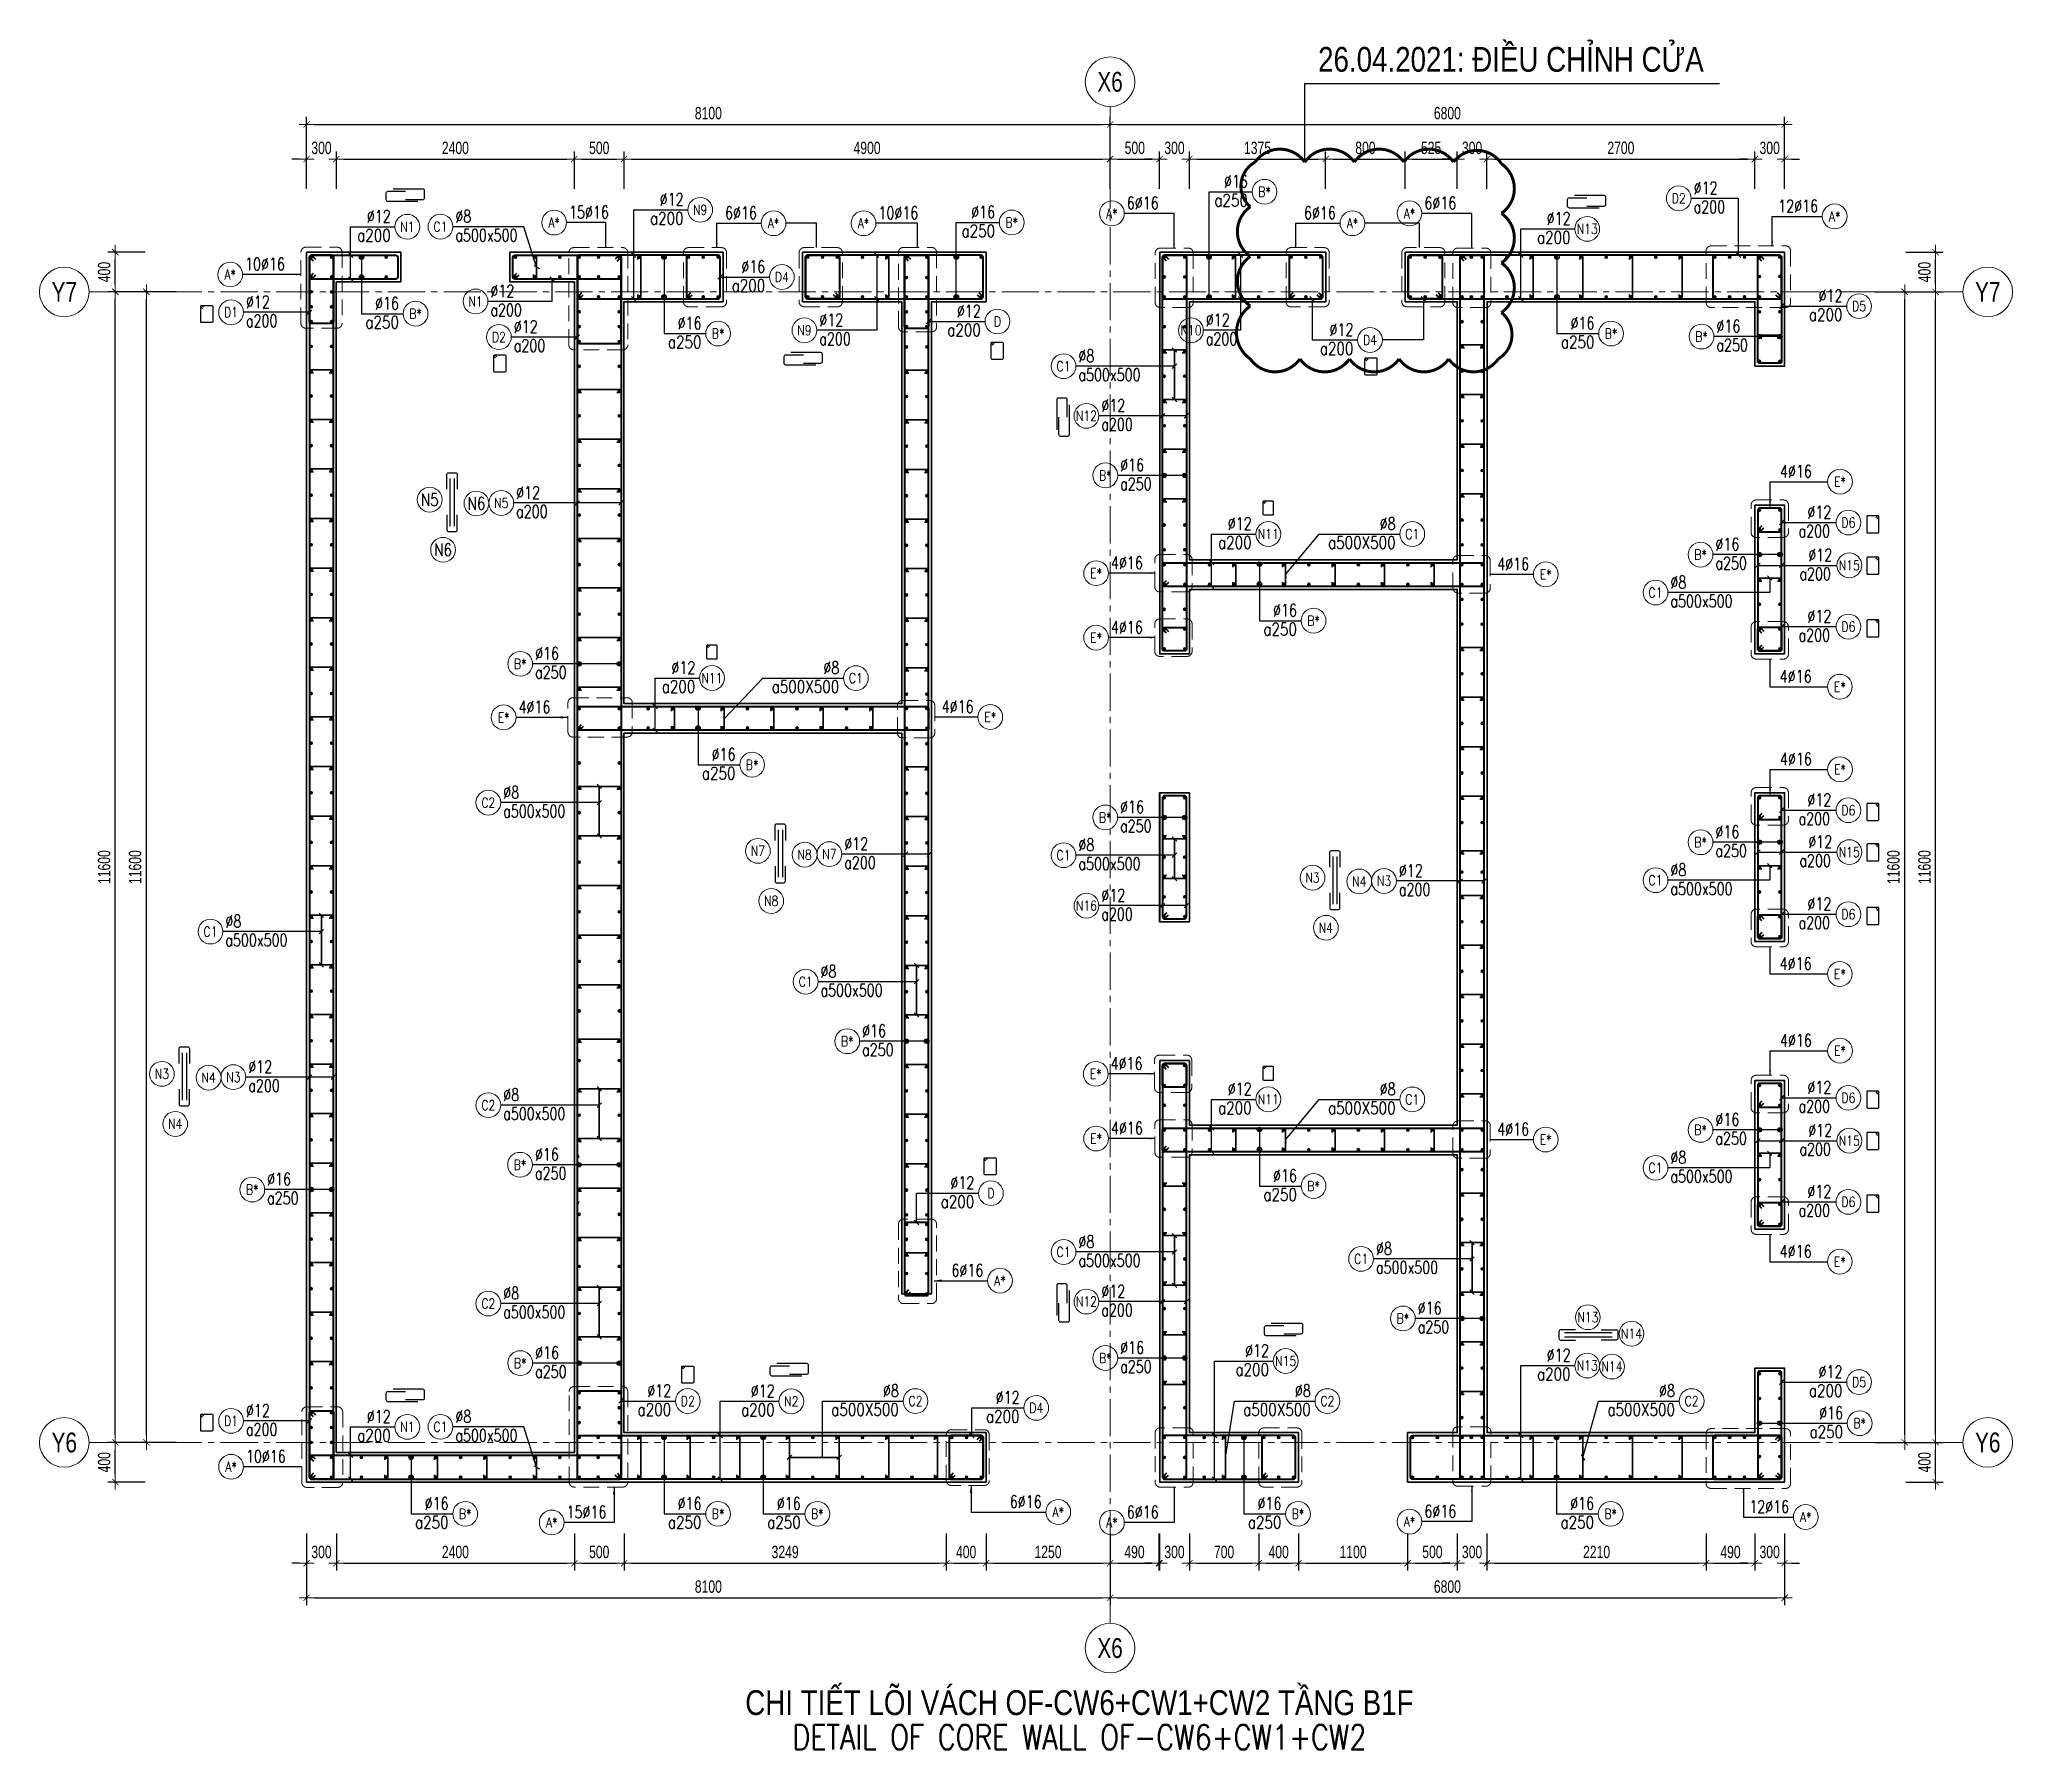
# Model space of a CAD drawing. Header units: millimetres. Extents: x 931337 to 1117500, y 19732 to 157199.
# Drawn here: x 1079370 to 1099260, y 134478 to 151720 of the extents above; entities that cross this region are included whole.
import ezdxf
from ezdxf.enums import TextEntityAlignment as Align

# ---------------------------------------------------------------- set-up
doc = ezdxf.new("R2010")
doc.units = ezdxf.units.MM
doc.header["$MEASUREMENT"] = 0
for name, pattern in [('HIDDEN', [9.525, 6.35, -3.175]), ('HIDDEN2', [4.7625, 3.175, -1.5875]), ('OF_Grid_1$0$CENTER2', [1.125, 0.75, -0.125, 0.125, -0.125])]:
    doc.linetypes.add(name, pattern=pattern)
doc.layers.get('0').update_dxf_attribs({"lineweight": 20})
doc.layers.get('Defpoints').update_dxf_attribs({"color": 151, "lineweight": 9})
for name, color, linetype in [('Hidden', 9, 'HIDDEN'), ('Leader', 6, 'Continuous'), ('Ligature', 1, 'Continuous')]:
    doc.layers.add(name, color=color, linetype=linetype)
for name, color, linetype, lineweight in [('KC-LEADER', 153, 'Continuous', 18), ('KC-THEP', 6, 'Continuous', 40), ('NDC_S_ANNO', 7, 'Continuous', 20), ('NDC_S_DIM', 1, 'Continuous', 15), ('NDC_S_ENG TITLE', 3, 'Continuous', 20), ('NDC_S_HIDDEN', 8, 'HIDDEN2', 13), ('NDC_S_LEADER', 1, 'Continuous', 15), ('NDC_S_REBAR', 4, 'Continuous', 35), ('NDC_S_STIRRUP', 4, 'Continuous', 40), ('NDC_S_TEXT SYMBOL', 7, 'Continuous', 20), ('NDC_S_VN TEXT', 7, 'Continuous', 20), ('NDC_S_VN TITLE', 6, 'Continuous', 35), ('NDC_S_WALL', 6, 'Continuous', 35), ('OF_Grid_1$0$NDC_S_AXIS', 5, 'OF_Grid_1$0$CENTER2', 13), ('OF_Grid_1$0$NDC_S_SYMBOL', 1, 'Continuous', 15), ('OF_Grid_1$0$NDC_S_TEXT SYMBOL', 7, 'Continuous', 20)]:
    doc.layers.add(name, color=color, linetype=linetype, lineweight=lineweight)
doc.layers.add('NDC-S-REVC', color=240, linetype='Continuous', lineweight=20, plot=False)
doc.styles.add('ARIAL', font='arial.ttf', dxfattribs={"width": 0.8})
doc.styles.add('NDC_ANNO', font='', dxfattribs={"width": 0.8})
doc.styles.add('NDC_ARIAL', font='arial.ttf', dxfattribs={"width": 0.85})
doc.styles.add('NDC_DIM', font='', dxfattribs={"width": 0.75})
doc.styles.add('NDC_EN TXT', font='romans.shx', dxfattribs={"width": 0.8})
doc.styles.add('NDC_VIE TXT', font='arial.ttf', dxfattribs={"width": 0.8})
doc.styles.add('OF_Grid_1$0$NDC_ANNO', font='', dxfattribs={"width": 0.8})
doc.styles.get('NDC_ANNO').set_extended_font_data('Dotum')
doc.styles.get('NDC_DIM').set_extended_font_data('Dotum')
doc.styles.get('OF_Grid_1$0$NDC_ANNO').set_extended_font_data('Dotum')
doc.dimstyles.new('NDC_1-50', dxfattribs={"dimscale": 50, "dimtxt": 2.5, "dimasz": 1, "dimexe": 1.5, "dimexo": 0, "dimgap": 0.8, "dimtad": 1, "dimdec": 0, "dimdsep": 46, "dimtxsty": 'NDC_ARIAL', "dimblk": 'DIMMARK', "dimcen": 49999.938995, "dimdle": 1.5, "dimclrd": 1, "dimclre": 1, "dimclrt": 3, "dimadec": 0, "dimazin": 0, "dimtfac": 1, "dimtdec": 0, "dimtix": 1, "dimtmove": 2, "dimatfit": 3, "dimfxl": 1, "dimarcsym": 0})
doc.dimstyles.new('NDC_dim_25', dxfattribs={"dimscale": 25, "dimtxt": 2.5, "dimasz": 1.5, "dimexe": 1.5, "dimexo": 2.5, "dimgap": 1, "dimtad": 1, "dimdec": 0, "dimzin": 0, "dimdsep": 46, "dimtxsty": 'NDC_DIM', "dimblk": 'DIMMARK', "dimcen": 0.09, "dimdle": 1.2, "dimclrd": 1, "dimclre": 1, "dimclrt": 3, "dimadec": 0, "dimazin": 0, "dimtfac": 1, "dimtdec": 0, "dimtix": 1, "dimtofl": 0, "dimtmove": 0, "dimatfit": 3, "dimfxl": 6, "dimfxlon": 1, "dimtolj": 1, "dimtzin": 0, "dimarcsym": 0})
doc.dimstyles.new('NDC_dim_30', dxfattribs={"dimscale": 30, "dimtxt": 2.5, "dimasz": 1.5, "dimexe": 1.5, "dimexo": 2.5, "dimgap": 1, "dimtad": 1, "dimdec": 0, "dimzin": 0, "dimdsep": 46, "dimtxsty": 'NDC_DIM', "dimblk": 'DIMMARK', "dimcen": 0.09, "dimdle": 1.2, "dimclrd": 1, "dimclre": 1, "dimclrt": 3, "dimadec": 0, "dimazin": 0, "dimtfac": 1, "dimtdec": 0, "dimtix": 1, "dimtofl": 0, "dimtmove": 0, "dimatfit": 3, "dimfxl": 6, "dimfxlon": 1, "dimtolj": 1, "dimtzin": 0, "dimarcsym": 0})
doc.dimstyles.new('NDC_dim_50', dxfattribs={"dimscale": 50, "dimtxt": 2.5, "dimasz": 1.5, "dimexe": 1.5, "dimexo": 2.5, "dimgap": 1, "dimtad": 1, "dimdec": 0, "dimzin": 0, "dimdsep": 46, "dimtxsty": 'NDC_DIM', "dimblk": 'DIMMARK', "dimcen": 0.09, "dimdle": 1.2, "dimclrd": 1, "dimclre": 1, "dimclrt": 3, "dimadec": 0, "dimazin": 0, "dimtfac": 1, "dimtdec": 0, "dimtix": 1, "dimtofl": 0, "dimtmove": 0, "dimatfit": 3, "dimfxl": 6, "dimfxlon": 1, "dimtolj": 1, "dimtzin": 0, "dimarcsym": 0})

msp = doc.modelspace()

# ---------------------------------------------------------------- texts
at = {"layer": 'NDC_S_VN TEXT', "style": 'ARIAL', "width": 0.8}
msp.add_text('26.04.2021: ĐIỀU CHỈNH CỬA', height=250, dxfattribs=at).set_placement((1092260.089, 151394.132))
at = {"layer": 'NDC_S_VN TEXT', "color": 7, "style": 'NDC_EN TXT', "width": 0.8}
for tag, height, p in [('N5', 125, (1083304.352, 147079.54)), ('N6', 125, (1083775.321, 147041.38)), ('N6', 125, (1083438.8, 146574.537)), ('N7', 100, (1086612.407, 143539.022)), ('N8', 100, (1087083.376, 143500.862)), ('N3', 100, (1092203.553, 143268.726)), ('N4', 100, (1092674.522, 143230.566)), ('N8', 100, (1086746.855, 143034.019)), ('N4', 100, (1092338.001, 142763.723)), ('N3', 100, (1080604.352, 141290.812)), ('N4', 100, (1081075.321, 141252.652)), ('N4', 100, (1080738.8, 140785.809)), ('N13', 100, (1094979.039, 138836.753)), ('N14', 100, (1095419.14, 138670.996)), ('N14', 100, (1095222.31, 138339.482))]:
    msp.add_attdef(tag, text='3', height=height, dxfattribs=at).set_placement(p, align=Align.MIDDLE)

# ---------------------------------------------------------------- blocks, each defined once
blk = doc.blocks.new('Drawing name_symbol')
at = {"layer": 'NDC_S_ENG TITLE', "style": 'NDC_EN TXT', "width": 0.8}
blk.add_attdef('SECTDET1', text='', height=5, dxfattribs=at).set_placement((0, 1.01), align=Align.CENTER)
at = {"layer": 'NDC_S_TEXT SYMBOL', "lineweight": 25, "style": 'NDC_ANNO', "width": 0.8}
blk.add_attdef('SSCALE', text='', height=2.5, dxfattribs=at).set_placement((0, -4), align=Align.CENTER)
at = {"layer": 'NDC_S_VN TITLE', "style": 'NDC_VIE TXT', "width": 0.8}
blk.add_attdef('SECTDET2', text='', height=5, dxfattribs=at).set_placement((0, 7.97), align=Align.CENTER)
blk = doc.blocks.new('THEP')
at = {"layer": 'KC-LEADER', "color": 6}
blk.add_circle((0, 0), 14, dxfattribs=at)
at = {"layer": 'KC-THEP'}
for p, q in [((-14, 0), (14, 0)), ((10, 10), (-10, -10)), ((-10, 10), (10, -10)), ((0, 14), (0, -14))]:
    blk.add_line(p, q, dxfattribs=at)
blk = doc.blocks.new('DIMMARK')
at = {"layer": 'NDC_S_DIM', "color": 1}
blk.add_line((-1.5, 0), (1, 0), dxfattribs=at)
at = {"layer": 'NDC_S_DIM', "color": 2, "const_width": 0.1}
blk.add_lwpolyline([(-0.42, -0.42), (0.42, 0.42)], dxfattribs=at)
blk = doc.blocks.new('*U13')
blk.add_circle((-2.5, 0), 2.5)
at = {"layer": 'NDC_S_VN TEXT', "color": 7, "style": 'NDC_EN TXT', "width": 0.8}
blk.add_attdef('SH2', text='', height=2, dxfattribs=at).set_placement((-2.5, 0), align=Align.MIDDLE)
at = {"layer": 'NDC_S_VN TEXT', "color": 3, "style": 'NDC_EN TXT', "width": 0.75}
blk.add_attdef('DK1', (0.5, 0.85), '', height=2.5, dxfattribs=at)
blk = doc.blocks.new('*U9')
blk.add_circle((2.5, 0), 2.5)
at = {"layer": 'NDC_S_VN TEXT', "color": 3, "style": 'NDC_EN TXT', "width": 0.75}
blk.add_attdef('DK2', text='', height=2.5, dxfattribs=at).set_placement((-0.85, 0.85), align=Align.RIGHT)
at = {"layer": 'NDC_S_VN TEXT', "color": 7, "style": 'NDC_EN TXT', "width": 0.8}
blk.add_attdef('SH3', text='', height=2, dxfattribs=at).set_placement((2.5, 0), align=Align.MIDDLE)
blk = doc.blocks.new('*U10')
blk.add_circle((2.5, 0), 2.5)
at = {"layer": 'NDC_S_VN TEXT', "color": 3, "style": 'NDC_EN TXT'}
for tag, width, p in [('DK2', 0.75, (-0.85, 0.85)), ('KC2', 0.8, (-0.85, -2.97))]:
    blk.add_attdef(tag, text='', height=2.5, dxfattribs=dict(at, width=width)).set_placement(p, align=Align.RIGHT)
at = {"layer": 'NDC_S_VN TEXT', "color": 7, "style": 'NDC_EN TXT', "width": 0.8}
blk.add_attdef('SH3', text='', height=2, dxfattribs=at).set_placement((2.5, 0), align=Align.MIDDLE)
blk = doc.blocks.new('*D1037')
at = {"layer": 'Defpoints', "color": 0, "transparency": 16777216}
for p in [(1082363, 138186), (1082063, 137886), (1082363, 136357)]:
    blk.add_point(p, dxfattribs=at)
at = {"layer": 'NDC_S_DIM', "color": 1, "lineweight": -2, "transparency": 16777216}
for p, q in [((1082063, 136657), (1082063, 136282)), ((1082363, 136657), (1082363, 136282)), ((1081988, 136357), (1081913, 136357)), ((1082438, 136357), (1082513, 136357))]:
    blk.add_line(p, q, dxfattribs=at)
at = {"layer": 'NDC_S_DIM', "color": 1, "lineweight": -2, "transparency": 16777216, "xscale": 75, "yscale": 75, "zscale": 75}
blk.add_blockref('DIMMARK', (1082063, 136357), dxfattribs=at)
at = {"layer": 'NDC_S_DIM', "color": 1, "lineweight": -2, "transparency": 16777216, "xscale": 75, "yscale": 75, "zscale": 75, "rotation": 180}
blk.add_blockref('DIMMARK', (1082363, 136357), dxfattribs=at)
at = {"layer": 'NDC_S_DIM', "color": 3, "transparency": 16777216, "insert": (1082213, 136470), "char_height": 125, "attachment_point": 5, "style": 'NDC_DIM'}
blk.add_mtext('\\A1;300', dxfattribs=at)
blk = doc.blocks.new('*D1038')
at = {"layer": 'Defpoints', "color": 0, "transparency": 16777216}
for p in [(1082363, 138186), (1084763, 138186), (1084763, 136357)]:
    blk.add_point(p, dxfattribs=at)
at = {"layer": 'NDC_S_DIM', "color": 1, "lineweight": -2, "transparency": 16777216}
for p, q in [((1082363, 136657), (1082363, 136282)), ((1084763, 136657), (1084763, 136282)), ((1082438, 136357), (1084688, 136357))]:
    blk.add_line(p, q, dxfattribs=at)
at = {"layer": 'NDC_S_DIM', "color": 1, "lineweight": -2, "transparency": 16777216, "xscale": 75, "yscale": 75, "zscale": 75, "rotation": 180}
blk.add_blockref('DIMMARK', (1082363, 136357), dxfattribs=at)
at = {"layer": 'NDC_S_DIM', "color": 1, "lineweight": -2, "transparency": 16777216, "xscale": 75, "yscale": 75, "zscale": 75}
blk.add_blockref('DIMMARK', (1084763, 136357), dxfattribs=at)
at = {"layer": 'NDC_S_DIM', "color": 3, "transparency": 16777216, "insert": (1083563, 136470), "char_height": 125, "attachment_point": 5, "style": 'NDC_DIM'}
blk.add_mtext('\\A1;2400', dxfattribs=at)
blk = doc.blocks.new('*D1039')
at = {"layer": 'Defpoints', "color": 0, "transparency": 16777216}
for p in [(1085263, 138386), (1084763, 138186), (1085263, 136357)]:
    blk.add_point(p, dxfattribs=at)
at = {"layer": 'NDC_S_DIM', "color": 1, "lineweight": -2, "transparency": 16777216}
for p, q in [((1084763, 136657), (1084763, 136282)), ((1085263, 136657), (1085263, 136282)), ((1084838, 136357), (1085188, 136357))]:
    blk.add_line(p, q, dxfattribs=at)
at = {"layer": 'NDC_S_DIM', "color": 1, "lineweight": -2, "transparency": 16777216, "xscale": 75, "yscale": 75, "zscale": 75, "rotation": 180}
blk.add_blockref('DIMMARK', (1084763, 136357), dxfattribs=at)
at = {"layer": 'NDC_S_DIM', "color": 1, "lineweight": -2, "transparency": 16777216, "xscale": 75, "yscale": 75, "zscale": 75}
blk.add_blockref('DIMMARK', (1085263, 136357), dxfattribs=at)
at = {"layer": 'NDC_S_DIM', "color": 3, "transparency": 16777216, "insert": (1085013, 136470), "char_height": 125, "attachment_point": 5, "style": 'NDC_DIM'}
blk.add_mtext('\\A1;500', dxfattribs=at)
blk = doc.blocks.new('*D1040')
at = {"layer": 'Defpoints', "color": 0, "transparency": 16777216}
for p in [(1080448, 149175), (1082692, 149175), (1082801, 137575)]:
    blk.add_point(p, dxfattribs=at)
at = {"layer": 'NDC_S_DIM', "color": 1, "lineweight": -2, "transparency": 16777216}
for p, q in [((1080748, 149175), (1080373, 149175)), ((1080448, 137650), (1080448, 149100)), ((1080748, 137575), (1080373, 137575))]:
    blk.add_line(p, q, dxfattribs=at)
at = {"layer": 'NDC_S_DIM', "color": 1, "lineweight": -2, "transparency": 16777216, "xscale": 75, "yscale": 75, "zscale": 75}
for p, rotation in [((1080448, 149175), 90), ((1080448, 137575), 270)]:
    blk.add_blockref('DIMMARK', p, dxfattribs=dict(at, rotation=rotation))
at = {"layer": 'NDC_S_DIM', "color": 3, "transparency": 16777216, "insert": (1080335, 143375), "char_height": 125, "attachment_point": 5, "rotation": 90, "style": 'NDC_DIM'}
blk.add_mtext('\\A1;11600', dxfattribs=at)
blk = doc.blocks.new('*D1041')
at = {"layer": 'Defpoints', "color": 0, "transparency": 16777216}
for p in [(1082363, 150514), (1082063, 149394), (1082363, 149094)]:
    blk.add_point(p, dxfattribs=at)
at = {"layer": 'NDC_S_DIM', "color": 1, "lineweight": -2, "transparency": 16777216}
for p, q in [((1082063, 150214), (1082063, 150589)), ((1082363, 150214), (1082363, 150589)), ((1081988, 150514), (1081913, 150514)), ((1082438, 150514), (1082513, 150514))]:
    blk.add_line(p, q, dxfattribs=at)
at = {"layer": 'NDC_S_DIM', "color": 1, "lineweight": -2, "transparency": 16777216, "xscale": 75, "yscale": 75, "zscale": 75}
blk.add_blockref('DIMMARK', (1082063, 150514), dxfattribs=at)
at = {"layer": 'NDC_S_DIM', "color": 1, "lineweight": -2, "transparency": 16777216, "xscale": 75, "yscale": 75, "zscale": 75, "rotation": 180}
blk.add_blockref('DIMMARK', (1082363, 150514), dxfattribs=at)
at = {"layer": 'NDC_S_DIM', "color": 3, "transparency": 16777216, "insert": (1082213, 150626), "char_height": 125, "attachment_point": 5, "style": 'NDC_DIM'}
blk.add_mtext('\\A1;300', dxfattribs=at)
blk = doc.blocks.new('*D1042')
at = {"layer": 'Defpoints', "color": 0, "transparency": 16777216}
for p in [(1084763, 150514), (1082363, 149094), (1084763, 149094)]:
    blk.add_point(p, dxfattribs=at)
at = {"layer": 'NDC_S_DIM', "color": 1, "lineweight": -2, "transparency": 16777216}
for p, q in [((1082363, 150214), (1082363, 150589)), ((1084763, 150214), (1084763, 150589)), ((1082438, 150514), (1084688, 150514))]:
    blk.add_line(p, q, dxfattribs=at)
at = {"layer": 'NDC_S_DIM', "color": 1, "lineweight": -2, "transparency": 16777216, "xscale": 75, "yscale": 75, "zscale": 75, "rotation": 180}
blk.add_blockref('DIMMARK', (1082363, 150514), dxfattribs=at)
at = {"layer": 'NDC_S_DIM', "color": 1, "lineweight": -2, "transparency": 16777216, "xscale": 75, "yscale": 75, "zscale": 75}
blk.add_blockref('DIMMARK', (1084763, 150514), dxfattribs=at)
at = {"layer": 'NDC_S_DIM', "color": 3, "transparency": 16777216, "insert": (1083563, 150626), "char_height": 125, "attachment_point": 5, "style": 'NDC_DIM'}
blk.add_mtext('\\A1;2400', dxfattribs=at)
blk = doc.blocks.new('*D1043')
at = {"layer": 'Defpoints', "color": 0, "transparency": 16777216}
for p in [(1085263, 150514), (1084763, 149094), (1085263, 148894)]:
    blk.add_point(p, dxfattribs=at)
at = {"layer": 'NDC_S_DIM', "color": 1, "lineweight": -2, "transparency": 16777216}
for p, q in [((1084763, 150214), (1084763, 150589)), ((1085263, 150214), (1085263, 150589)), ((1084838, 150514), (1085188, 150514))]:
    blk.add_line(p, q, dxfattribs=at)
at = {"layer": 'NDC_S_DIM', "color": 1, "lineweight": -2, "transparency": 16777216, "xscale": 75, "yscale": 75, "zscale": 75, "rotation": 180}
blk.add_blockref('DIMMARK', (1084763, 150514), dxfattribs=at)
at = {"layer": 'NDC_S_DIM', "color": 1, "lineweight": -2, "transparency": 16777216, "xscale": 75, "yscale": 75, "zscale": 75}
blk.add_blockref('DIMMARK', (1085263, 150514), dxfattribs=at)
at = {"layer": 'NDC_S_DIM', "color": 3, "transparency": 16777216, "insert": (1085013, 150626), "char_height": 125, "attachment_point": 5, "style": 'NDC_DIM'}
blk.add_mtext('\\A1;500', dxfattribs=at)
blk = doc.blocks.new('*U12')
blk.add_circle((-2.5, 0), 2.5)
at = {"layer": 'NDC_S_VN TEXT', "color": 7, "style": 'NDC_EN TXT', "width": 0.8}
blk.add_attdef('SH2', text='', height=2, dxfattribs=at).set_placement((-2.5, 0), align=Align.MIDDLE)
at = {"layer": 'NDC_S_VN TEXT', "color": 3, "style": 'NDC_EN TXT', "width": 0.75}
for tag, p in [('DK1', (0.5, 0.85)), ('KC1', (0.5, -2.97))]:
    blk.add_attdef(tag, p, '', height=2.5, dxfattribs=at)
blk = doc.blocks.new('A$C72321851')
at = {"layer": 'Ligature'}
for points in [[(-61, -129), (-61, 171, -0.414214), (-43, 189), (26, 189, -0.414214), (43, 171), (43, -4)], [(-40, -4), (-40, -180, 0.414214), (-22, -197), (47, -197, 0.414214), (65, -180), (65, 121)]]:
    blk.add_lwpolyline(points, format="xyb", dxfattribs=at)
blk = doc.blocks.new('A$C7BC65A55')
at = {"layer": 'Ligature'}
for p, q in [((-15, 372, 0), (-15, 39, 0)), ((15, 372, 0), (15, 39, 0))]:
    blk.add_line(p, q, dxfattribs=at)
for points in [[(-36, 297), (-36, 401, -0.414214), (-24, 413), (24, 413, -0.414214), (36, 401), (36, 297)], [(-36, 117), (-36, 12, 0.414214), (-24, 0), (24, 0, 0.414214), (36, 12), (36, 117)]]:
    blk.add_lwpolyline(points, format="xyb", dxfattribs=at)
blk = doc.blocks.new('*U11')
blk.add_circle((-2.5, 0), 2.5)
at = {"layer": 'NDC_S_VN TEXT', "color": 7, "style": 'NDC_EN TXT', "width": 0.8}
blk.add_attdef('SH2', text='', height=2, dxfattribs=at).set_placement((-2.5, 0), align=Align.MIDDLE)
at = {"layer": 'NDC_S_VN TEXT', "color": 3, "style": 'NDC_EN TXT', "width": 0.75}
for tag, p in [('DK1', (0.5, 0.85)), ('KC1', (0.5, -2.97))]:
    blk.add_attdef(tag, p, '', height=2.5, dxfattribs=at)
blk = doc.blocks.new('*D1036')
at = {"layer": 'Defpoints', "color": 0, "transparency": 16777216}
for p in [(1090163, 137175), (1082063, 136560), (1090163, 136008)]:
    blk.add_point(p, dxfattribs=at)
at = {"layer": 'NDC_S_DIM', "color": 1, "lineweight": -2, "transparency": 16777216}
for p, q in [((1082063, 136308), (1082063, 135933)), ((1090163, 136308), (1090163, 135933)), ((1082138, 136008), (1090088, 136008))]:
    blk.add_line(p, q, dxfattribs=at)
at = {"layer": 'NDC_S_DIM', "color": 1, "lineweight": -2, "transparency": 16777216, "xscale": 75, "yscale": 75, "zscale": 75, "rotation": 180}
blk.add_blockref('DIMMARK', (1082063, 136008), dxfattribs=at)
at = {"layer": 'NDC_S_DIM', "color": 1, "lineweight": -2, "transparency": 16777216, "xscale": 75, "yscale": 75, "zscale": 75}
blk.add_blockref('DIMMARK', (1090163, 136008), dxfattribs=at)
at = {"layer": 'NDC_S_DIM', "color": 3, "transparency": 16777216, "insert": (1086113, 136121), "char_height": 125, "attachment_point": 5, "style": 'NDC_DIM'}
blk.add_mtext('\\A1;8100', dxfattribs=at)
blk = doc.blocks.new('*U982')
at = {"layer": 'KC-THEP', "xscale": -1, "rotation": 170.331435563619}
blk.add_blockref('THEP', (0, 0), dxfattribs=at)
blk = doc.blocks.new('*U981')
at = {"layer": 'NDC_S_HIDDEN', "color": 0, "linetype": 'ByBlock', "lineweight": -2, "transparency": 16777216}
for p in [(0, 0), (250, 0), (500, 0), (750, 0), (1000, 0), (1250, 0), (1500, 0), (1750, 0), (2000, 0), (2250, 0)]:
    blk.add_blockref('*U982', p, dxfattribs=at)
blk = doc.blocks.new('*U984')
at = {"layer": 'KC-THEP', "xscale": -1, "rotation": 170.331435563619}
blk.add_blockref('THEP', (0, 0), dxfattribs=at)
blk = doc.blocks.new('*U983')
at = {"layer": 'NDC_S_HIDDEN', "color": 0, "linetype": 'ByBlock', "lineweight": -2, "transparency": 16777216}
for p in [(0, 0), (250, 0), (500, 0), (750, 0), (1000, 0), (1250, 0), (1500, 0), (1750, 0), (2000, 0), (2250, 0)]:
    blk.add_blockref('*U984', p, dxfattribs=at)
blk = doc.blocks.new('*U987')
at = {"layer": 'NDC_S_REBAR'}
blk.add_lwpolyline([(-15, -75), (-15, -100, 1), (15, -100), (15, 100, 1), (-15, 100), (-15, 75)], format="xyb", dxfattribs=at)
blk = doc.blocks.new('*U985')
at = {"layer": 'NDC_S_HIDDEN', "color": 0, "linetype": 'ByBlock', "lineweight": -2, "transparency": 16777216}
for p in [(0, 0), (500, 0), (1000, 0), (1500, 0), (2000, 0)]:
    blk.add_blockref('*U987', p, dxfattribs=at)
blk = doc.blocks.new('*U1002')
at = {"layer": 'KC-THEP', "rotation": 9.66856443638095}
for p in [(0, 99), (0, -99)]:
    blk.add_blockref('THEP', p, dxfattribs=at)
blk = doc.blocks.new('*U1001')
at = {"layer": 'NDC_S_HIDDEN', "color": 0, "linetype": 'ByBlock', "lineweight": -2, "transparency": 16777216}
for p in [(0, 0), (250, 0), (500, 0), (750, 0), (1000, 0), (1250, 0), (1500, 0), (1750, 0), (2000, 0), (2250, 0), (2500, 0)]:
    blk.add_blockref('*U1002', p, dxfattribs=at)
blk = doc.blocks.new('*U1004')
at = {"layer": 'NDC_S_REBAR'}
blk.add_lwpolyline([(-15, -75), (-15, -100, 1), (15, -100), (15, 100, 1), (-15, 100), (-15, 75)], format="xyb", dxfattribs=at)
blk = doc.blocks.new('*U1003')
at = {"layer": 'NDC_S_HIDDEN', "color": 0, "linetype": 'ByBlock', "lineweight": -2, "transparency": 16777216}
for p in [(0, 0), (500, 0), (1000, 0), (1500, 0), (2000, 0)]:
    blk.add_blockref('*U1004', p, dxfattribs=at)
blk = doc.blocks.new('*U1006')
at = {"layer": 'KC-THEP', "rotation": 189.6685644363809}
blk.add_blockref('THEP', (-104, 0), dxfattribs=at)
at = {"layer": 'KC-THEP', "xscale": -1, "rotation": 170.331435563619}
blk.add_blockref('THEP', (104, 0), dxfattribs=at)
blk = doc.blocks.new('*U1005')
at = {"layer": 'NDC_S_HIDDEN', "color": 0, "linetype": 'ByBlock', "lineweight": -2, "transparency": 16777216}
for p in [(0, 1200), (0, 1000), (0, 800), (0, 600), (0, 400), (0, 200), (0, 0)]:
    blk.add_blockref('*U1006', p, dxfattribs=at)
blk = doc.blocks.new('*U998')
at = {"layer": 'KC-THEP', "rotation": 9.66856443638095}
for p in [(0, 99), (0, -99)]:
    blk.add_blockref('THEP', p, dxfattribs=at)
blk = doc.blocks.new('*U997')
at = {"layer": 'NDC_S_HIDDEN', "color": 0, "linetype": 'ByBlock', "lineweight": -2, "transparency": 16777216}
for p in [(0, 0), (250, 0), (500, 0), (750, 0), (1000, 0), (1250, 0), (1500, 0), (1750, 0), (2000, 0), (2250, 0), (2500, 0)]:
    blk.add_blockref('*U998', p, dxfattribs=at)
blk = doc.blocks.new('*U1000')
at = {"layer": 'NDC_S_REBAR'}
blk.add_lwpolyline([(-15, -75), (-15, -100, 1), (15, -100), (15, 100, 1), (-15, 100), (-15, 75)], format="xyb", dxfattribs=at)
blk = doc.blocks.new('*U999')
at = {"layer": 'NDC_S_HIDDEN', "color": 0, "linetype": 'ByBlock', "lineweight": -2, "transparency": 16777216}
for p in [(0, 0), (500, 0), (1000, 0), (1500, 0), (2000, 0)]:
    blk.add_blockref('*U1000', p, dxfattribs=at)
blk = doc.blocks.new('*U989')
at = {"layer": 'KC-THEP', "xscale": -1, "rotation": 170.331435563619}
blk.add_blockref('THEP', (0, 200), dxfattribs=at)
at = {"layer": 'KC-THEP', "rotation": 9.668564436380946}
blk.add_blockref('THEP', (0, -200), dxfattribs=at)
blk = doc.blocks.new('*U988')
at = {"layer": 'NDC_S_HIDDEN', "color": 0, "linetype": 'ByBlock', "lineweight": -2, "transparency": 16777216}
for p in [(0, 0), (250, 0), (500, 0), (750, 0), (1000, 0), (1250, 0), (1500, 0), (1750, 0)]:
    blk.add_blockref('*U989', p, dxfattribs=at)
blk = doc.blocks.new('*U991')
at = {"layer": 'KC-THEP', "xscale": -1, "rotation": 170.331435563619}
blk.add_blockref('THEP', (0, 200), dxfattribs=at)
at = {"layer": 'KC-THEP', "rotation": 9.668564436380946}
blk.add_blockref('THEP', (0, -200), dxfattribs=at)
blk = doc.blocks.new('*U990')
at = {"layer": 'NDC_S_HIDDEN', "color": 0, "linetype": 'ByBlock', "lineweight": -2, "transparency": 16777216}
for p in [(0, 0), (250, 0)]:
    blk.add_blockref('*U991', p, dxfattribs=at)
blk = doc.blocks.new('*U993')
at = {"layer": 'NDC_S_REBAR'}
blk.add_lwpolyline([(-15, 175), (-15, 200, -1), (15, 200), (15, -200, -1), (-15, -200), (-15, -175)], format="xyb", dxfattribs=at)
blk = doc.blocks.new('*U992')
at = {"layer": 'NDC_S_HIDDEN', "color": 0, "linetype": 'ByBlock', "lineweight": -2, "transparency": 16777216}
for p in [(0, 0), (500, 0), (1000, 0), (1500, 0)]:
    blk.add_blockref('*U993', p, dxfattribs=at)
blk = doc.blocks.new('*U995')
at = {"layer": 'KC-THEP', "xscale": -1, "rotation": 170.331435563619}
blk.add_blockref('THEP', (0, 200), dxfattribs=at)
at = {"layer": 'KC-THEP', "rotation": 9.668564436380946}
blk.add_blockref('THEP', (0, -200), dxfattribs=at)
blk = doc.blocks.new('*U994')
at = {"layer": 'NDC_S_HIDDEN', "color": 0, "linetype": 'ByBlock', "lineweight": -2, "transparency": 16777216}
for p in [(0, 0), (250, 0), (500, 0), (750, 0), (1000, 0), (1250, 0), (1500, 0), (1750, 0)]:
    blk.add_blockref('*U995', p, dxfattribs=at)
blk = doc.blocks.new('*U986')
at = {"layer": 'NDC_S_REBAR'}
blk.add_lwpolyline([(-15, 175), (-15, 200, -1), (15, 200), (15, -200, -1), (-15, -200), (-15, -175)], format="xyb", dxfattribs=at)
blk = doc.blocks.new('*U996')
at = {"layer": 'NDC_S_HIDDEN', "color": 0, "linetype": 'ByBlock', "lineweight": -2, "transparency": 16777216}
for p in [(0, 0), (500, 0), (1000, 0), (1500, 0)]:
    blk.add_blockref('*U986', p, dxfattribs=at)
blk = doc.blocks.new('*D1024')
at = {"layer": 'Defpoints', "color": 0, "ltscale": 200, "transparency": 16777216}
for p in [(1085263, 138386), (1088512, 137269), (1088512, 136357)]:
    blk.add_point(p, dxfattribs=at)
at = {"layer": 'NDC_S_DIM', "color": 1, "lineweight": -2, "ltscale": 200, "transparency": 16777216}
for p, q in [((1085263, 136657), (1085263, 136282)), ((1088512, 136657), (1088512, 136282)), ((1085338, 136357), (1088437, 136357))]:
    blk.add_line(p, q, dxfattribs=at)
at = {"layer": 'NDC_S_DIM', "color": 1, "lineweight": -2, "ltscale": 200, "transparency": 16777216, "xscale": 75, "yscale": 75, "zscale": 75, "rotation": 180}
blk.add_blockref('DIMMARK', (1085263, 136357), dxfattribs=at)
at = {"layer": 'NDC_S_DIM', "color": 1, "lineweight": -2, "ltscale": 200, "transparency": 16777216, "xscale": 75, "yscale": 75, "zscale": 75}
blk.add_blockref('DIMMARK', (1088512, 136357), dxfattribs=at)
at = {"layer": 'NDC_S_DIM', "color": 3, "ltscale": 200, "transparency": 16777216, "insert": (1086887, 136470), "char_height": 125, "attachment_point": 5, "style": 'NDC_DIM'}
blk.add_mtext('\\A1;3249', dxfattribs=at)
blk = doc.blocks.new('*D1025')
at = {"layer": 'Defpoints', "color": 0, "ltscale": 200, "transparency": 16777216}
for p in [(1088512, 137269), (1088912, 137175), (1088912, 136357)]:
    blk.add_point(p, dxfattribs=at)
at = {"layer": 'NDC_S_DIM', "color": 1, "lineweight": -2, "ltscale": 200, "transparency": 16777216}
for p, q in [((1088512, 136657), (1088512, 136282)), ((1088912, 136657), (1088912, 136282)), ((1088587, 136357), (1088837, 136357))]:
    blk.add_line(p, q, dxfattribs=at)
at = {"layer": 'NDC_S_DIM', "color": 1, "lineweight": -2, "ltscale": 200, "transparency": 16777216, "xscale": 75, "yscale": 75, "zscale": 75, "rotation": 180}
blk.add_blockref('DIMMARK', (1088512, 136357), dxfattribs=at)
at = {"layer": 'NDC_S_DIM', "color": 1, "lineweight": -2, "ltscale": 200, "transparency": 16777216, "xscale": 75, "yscale": 75, "zscale": 75}
blk.add_blockref('DIMMARK', (1088912, 136357), dxfattribs=at)
at = {"layer": 'NDC_S_DIM', "color": 3, "ltscale": 200, "transparency": 16777216, "insert": (1088712, 136470), "char_height": 125, "attachment_point": 5, "style": 'NDC_DIM'}
blk.add_mtext('\\A1;400', dxfattribs=at)
blk = doc.blocks.new('*D1026')
at = {"layer": 'Defpoints', "color": 0, "ltscale": 200, "transparency": 16777216}
for p in [(1088912, 137175), (1090162, 137175), (1090162, 136357)]:
    blk.add_point(p, dxfattribs=at)
at = {"layer": 'NDC_S_DIM', "color": 1, "lineweight": -2, "ltscale": 200, "transparency": 16777216}
for p, q in [((1088912, 136657), (1088912, 136282)), ((1090162, 136657), (1090162, 136282)), ((1088987, 136357), (1090087, 136357))]:
    blk.add_line(p, q, dxfattribs=at)
at = {"layer": 'NDC_S_DIM', "color": 1, "lineweight": -2, "ltscale": 200, "transparency": 16777216, "xscale": 75, "yscale": 75, "zscale": 75, "rotation": 180}
blk.add_blockref('DIMMARK', (1088912, 136357), dxfattribs=at)
at = {"layer": 'NDC_S_DIM', "color": 1, "lineweight": -2, "ltscale": 200, "transparency": 16777216, "xscale": 75, "yscale": 75, "zscale": 75}
blk.add_blockref('DIMMARK', (1090162, 136357), dxfattribs=at)
at = {"layer": 'NDC_S_DIM', "color": 3, "ltscale": 200, "transparency": 16777216, "insert": (1089537, 136470), "char_height": 125, "attachment_point": 5, "style": 'NDC_DIM'}
blk.add_mtext('\\A1;1250', dxfattribs=at)
blk = doc.blocks.new('*D1027')
at = {"layer": 'Defpoints', "color": 0, "ltscale": 200, "transparency": 16777216}
for p in [(1090962, 137675), (1090662, 137175), (1090962, 136357)]:
    blk.add_point(p, dxfattribs=at)
at = {"layer": 'NDC_S_DIM', "color": 1, "lineweight": -2, "ltscale": 200, "transparency": 16777216}
for p, q in [((1090662, 136657), (1090662, 136282)), ((1090962, 136657), (1090962, 136282)), ((1090587, 136357), (1090512, 136357)), ((1091037, 136357), (1091112, 136357))]:
    blk.add_line(p, q, dxfattribs=at)
at = {"layer": 'NDC_S_DIM', "color": 1, "lineweight": -2, "ltscale": 200, "transparency": 16777216, "xscale": 75, "yscale": 75, "zscale": 75}
blk.add_blockref('DIMMARK', (1090662, 136357), dxfattribs=at)
at = {"layer": 'NDC_S_DIM', "color": 1, "lineweight": -2, "ltscale": 200, "transparency": 16777216, "xscale": 75, "yscale": 75, "zscale": 75, "rotation": 180}
blk.add_blockref('DIMMARK', (1090962, 136357), dxfattribs=at)
at = {"layer": 'NDC_S_DIM', "color": 3, "ltscale": 200, "transparency": 16777216, "insert": (1090812, 136470), "char_height": 125, "attachment_point": 5, "style": 'NDC_DIM'}
blk.add_mtext('\\A1;300', dxfattribs=at)
blk = doc.blocks.new('*D1028')
at = {"layer": 'Defpoints', "color": 0, "ltscale": 200, "transparency": 16777216}
for p in [(1090962, 137675), (1091662, 137175), (1091662, 136357)]:
    blk.add_point(p, dxfattribs=at)
at = {"layer": 'NDC_S_DIM', "color": 1, "lineweight": -2, "ltscale": 200, "transparency": 16777216}
for p, q in [((1090962, 136657), (1090962, 136282)), ((1091662, 136657), (1091662, 136282)), ((1091037, 136357), (1091587, 136357))]:
    blk.add_line(p, q, dxfattribs=at)
at = {"layer": 'NDC_S_DIM', "color": 1, "lineweight": -2, "ltscale": 200, "transparency": 16777216, "xscale": 75, "yscale": 75, "zscale": 75, "rotation": 180}
blk.add_blockref('DIMMARK', (1090962, 136357), dxfattribs=at)
at = {"layer": 'NDC_S_DIM', "color": 1, "lineweight": -2, "ltscale": 200, "transparency": 16777216, "xscale": 75, "yscale": 75, "zscale": 75}
blk.add_blockref('DIMMARK', (1091662, 136357), dxfattribs=at)
at = {"layer": 'NDC_S_DIM', "color": 3, "ltscale": 200, "transparency": 16777216, "insert": (1091312, 136470), "char_height": 125, "attachment_point": 5, "style": 'NDC_DIM'}
blk.add_mtext('\\A1;700', dxfattribs=at)
blk = doc.blocks.new('*D1029')
at = {"layer": 'Defpoints', "color": 0, "ltscale": 200, "transparency": 16777216}
for p in [(1091662, 137175), (1092062, 137175), (1092062, 136357)]:
    blk.add_point(p, dxfattribs=at)
at = {"layer": 'NDC_S_DIM', "color": 1, "lineweight": -2, "ltscale": 200, "transparency": 16777216}
for p, q in [((1091662, 136657), (1091662, 136282)), ((1092062, 136657), (1092062, 136282)), ((1091737, 136357), (1091987, 136357))]:
    blk.add_line(p, q, dxfattribs=at)
at = {"layer": 'NDC_S_DIM', "color": 1, "lineweight": -2, "ltscale": 200, "transparency": 16777216, "xscale": 75, "yscale": 75, "zscale": 75, "rotation": 180}
blk.add_blockref('DIMMARK', (1091662, 136357), dxfattribs=at)
at = {"layer": 'NDC_S_DIM', "color": 1, "lineweight": -2, "ltscale": 200, "transparency": 16777216, "xscale": 75, "yscale": 75, "zscale": 75}
blk.add_blockref('DIMMARK', (1092062, 136357), dxfattribs=at)
at = {"layer": 'NDC_S_DIM', "color": 3, "ltscale": 200, "transparency": 16777216, "insert": (1091862, 136470), "char_height": 125, "attachment_point": 5, "style": 'NDC_DIM'}
blk.add_mtext('\\A1;400', dxfattribs=at)
blk = doc.blocks.new('*D1030')
at = {"layer": 'Defpoints', "color": 0, "ltscale": 200, "transparency": 16777216}
for p in [(1092062, 137175), (1093162, 137175), (1093162, 136357)]:
    blk.add_point(p, dxfattribs=at)
at = {"layer": 'NDC_S_DIM', "color": 1, "lineweight": -2, "ltscale": 200, "transparency": 16777216}
for p, q in [((1092062, 136657), (1092062, 136282)), ((1093162, 136657), (1093162, 136282)), ((1092137, 136357), (1093087, 136357))]:
    blk.add_line(p, q, dxfattribs=at)
at = {"layer": 'NDC_S_DIM', "color": 1, "lineweight": -2, "ltscale": 200, "transparency": 16777216, "xscale": 75, "yscale": 75, "zscale": 75, "rotation": 180}
blk.add_blockref('DIMMARK', (1092062, 136357), dxfattribs=at)
at = {"layer": 'NDC_S_DIM', "color": 1, "lineweight": -2, "ltscale": 200, "transparency": 16777216, "xscale": 75, "yscale": 75, "zscale": 75}
blk.add_blockref('DIMMARK', (1093162, 136357), dxfattribs=at)
at = {"layer": 'NDC_S_DIM', "color": 3, "ltscale": 200, "transparency": 16777216, "insert": (1092612, 136470), "char_height": 125, "attachment_point": 5, "style": 'NDC_DIM'}
blk.add_mtext('\\A1;1100', dxfattribs=at)
blk = doc.blocks.new('*D1031')
at = {"layer": 'Defpoints', "color": 0, "ltscale": 200, "transparency": 16777216}
for p in [(1093662, 137675), (1093162, 137175), (1093662, 136357)]:
    blk.add_point(p, dxfattribs=at)
at = {"layer": 'NDC_S_DIM', "color": 1, "lineweight": -2, "ltscale": 200, "transparency": 16777216}
for p, q in [((1093162, 136657), (1093162, 136282)), ((1093662, 136657), (1093662, 136282)), ((1093237, 136357), (1093587, 136357))]:
    blk.add_line(p, q, dxfattribs=at)
at = {"layer": 'NDC_S_DIM', "color": 1, "lineweight": -2, "ltscale": 200, "transparency": 16777216, "xscale": 75, "yscale": 75, "zscale": 75, "rotation": 180}
blk.add_blockref('DIMMARK', (1093162, 136357), dxfattribs=at)
at = {"layer": 'NDC_S_DIM', "color": 1, "lineweight": -2, "ltscale": 200, "transparency": 16777216, "xscale": 75, "yscale": 75, "zscale": 75}
blk.add_blockref('DIMMARK', (1093662, 136357), dxfattribs=at)
at = {"layer": 'NDC_S_DIM', "color": 3, "ltscale": 200, "transparency": 16777216, "insert": (1093412, 136470), "char_height": 125, "attachment_point": 5, "style": 'NDC_DIM'}
blk.add_mtext('\\A1;500', dxfattribs=at)
blk = doc.blocks.new('*D1032')
at = {"layer": 'Defpoints', "color": 0, "ltscale": 200, "transparency": 16777216}
for p in [(1093662, 137675), (1093962, 137675), (1093962, 136357)]:
    blk.add_point(p, dxfattribs=at)
at = {"layer": 'NDC_S_DIM', "color": 1, "lineweight": -2, "ltscale": 200, "transparency": 16777216}
for p, q in [((1093662, 136657), (1093662, 136282)), ((1093962, 136657), (1093962, 136282)), ((1093587, 136357), (1093512, 136357)), ((1094037, 136357), (1094112, 136357))]:
    blk.add_line(p, q, dxfattribs=at)
at = {"layer": 'NDC_S_DIM', "color": 1, "lineweight": -2, "ltscale": 200, "transparency": 16777216, "xscale": 75, "yscale": 75, "zscale": 75}
blk.add_blockref('DIMMARK', (1093662, 136357), dxfattribs=at)
at = {"layer": 'NDC_S_DIM', "color": 1, "lineweight": -2, "ltscale": 200, "transparency": 16777216, "xscale": 75, "yscale": 75, "zscale": 75, "rotation": 180}
blk.add_blockref('DIMMARK', (1093962, 136357), dxfattribs=at)
at = {"layer": 'NDC_S_DIM', "color": 3, "ltscale": 200, "transparency": 16777216, "insert": (1093812, 136470), "char_height": 125, "attachment_point": 5, "style": 'NDC_DIM'}
blk.add_mtext('\\A1;300', dxfattribs=at)
blk = doc.blocks.new('*D1033')
at = {"layer": 'Defpoints', "color": 0, "ltscale": 200, "transparency": 16777216}
for p in [(1093962, 137675), (1096172, 137248), (1096172, 136357)]:
    blk.add_point(p, dxfattribs=at)
at = {"layer": 'NDC_S_DIM', "color": 1, "lineweight": -2, "ltscale": 200, "transparency": 16777216}
for p, q in [((1093962, 136657), (1093962, 136282)), ((1096172, 136657), (1096172, 136282)), ((1094037, 136357), (1096097, 136357))]:
    blk.add_line(p, q, dxfattribs=at)
at = {"layer": 'NDC_S_DIM', "color": 1, "lineweight": -2, "ltscale": 200, "transparency": 16777216, "xscale": 75, "yscale": 75, "zscale": 75, "rotation": 180}
blk.add_blockref('DIMMARK', (1093962, 136357), dxfattribs=at)
at = {"layer": 'NDC_S_DIM', "color": 1, "lineweight": -2, "ltscale": 200, "transparency": 16777216, "xscale": 75, "yscale": 75, "zscale": 75}
blk.add_blockref('DIMMARK', (1096172, 136357), dxfattribs=at)
at = {"layer": 'NDC_S_DIM', "color": 3, "ltscale": 200, "transparency": 16777216, "insert": (1095067, 136470), "char_height": 125, "attachment_point": 5, "style": 'NDC_DIM'}
blk.add_mtext('\\A1;2210', dxfattribs=at)
blk = doc.blocks.new('*D1034')
at = {"layer": 'Defpoints', "color": 0, "ltscale": 200, "transparency": 16777216}
for p in [(1096662, 137675), (1096172, 137248), (1096662, 136357)]:
    blk.add_point(p, dxfattribs=at)
at = {"layer": 'NDC_S_DIM', "color": 1, "lineweight": -2, "ltscale": 200, "transparency": 16777216}
for p, q in [((1096172, 136657), (1096172, 136282)), ((1096662, 136657), (1096662, 136282)), ((1096247, 136357), (1096587, 136357))]:
    blk.add_line(p, q, dxfattribs=at)
at = {"layer": 'NDC_S_DIM', "color": 1, "lineweight": -2, "ltscale": 200, "transparency": 16777216, "xscale": 75, "yscale": 75, "zscale": 75, "rotation": 180}
blk.add_blockref('DIMMARK', (1096172, 136357), dxfattribs=at)
at = {"layer": 'NDC_S_DIM', "color": 1, "lineweight": -2, "ltscale": 200, "transparency": 16777216, "xscale": 75, "yscale": 75, "zscale": 75}
blk.add_blockref('DIMMARK', (1096662, 136357), dxfattribs=at)
at = {"layer": 'NDC_S_DIM', "color": 3, "ltscale": 200, "transparency": 16777216, "insert": (1096417, 136470), "char_height": 125, "attachment_point": 5, "style": 'NDC_DIM'}
blk.add_mtext('\\A1;490', dxfattribs=at)
blk = doc.blocks.new('*D1035')
at = {"layer": 'Defpoints', "color": 0, "ltscale": 200, "transparency": 16777216}
for p in [(1096662, 137675), (1096962, 137175), (1096962, 136357)]:
    blk.add_point(p, dxfattribs=at)
at = {"layer": 'NDC_S_DIM', "color": 1, "lineweight": -2, "ltscale": 200, "transparency": 16777216}
for p, q in [((1096662, 136657), (1096662, 136282)), ((1096962, 136657), (1096962, 136282)), ((1096587, 136357), (1096512, 136357)), ((1097037, 136357), (1097112, 136357))]:
    blk.add_line(p, q, dxfattribs=at)
at = {"layer": 'NDC_S_DIM', "color": 1, "lineweight": -2, "ltscale": 200, "transparency": 16777216, "xscale": 75, "yscale": 75, "zscale": 75}
blk.add_blockref('DIMMARK', (1096662, 136357), dxfattribs=at)
at = {"layer": 'NDC_S_DIM', "color": 1, "lineweight": -2, "ltscale": 200, "transparency": 16777216, "xscale": 75, "yscale": 75, "zscale": 75, "rotation": 180}
blk.add_blockref('DIMMARK', (1096962, 136357), dxfattribs=at)
at = {"layer": 'NDC_S_DIM', "color": 3, "ltscale": 200, "transparency": 16777216, "insert": (1096812, 136470), "char_height": 125, "attachment_point": 5, "style": 'NDC_DIM'}
blk.add_mtext('\\A1;300', dxfattribs=at)
blk = doc.blocks.new('*U87')
at = {"layer": 'OF_Grid_1$0$NDC_S_SYMBOL'}
blk.add_line((0, 5), (0, 9), dxfattribs=at)
blk.add_circle((0, 0), 5, dxfattribs=at)
at = {"layer": 'OF_Grid_1$0$NDC_S_TEXT SYMBOL', "color": 7, "style": 'OF_Grid_1$0$NDC_ANNO', "width": 0.8}
blk.add_attdef('GRID', text='', height=4, dxfattribs=at).set_placement((0, 0), align=Align.MIDDLE)
blk = doc.blocks.new('*U86')
at = {"layer": 'OF_Grid_1$0$NDC_S_SYMBOL'}
blk.add_line((5, 0), (9, 0), dxfattribs=at)
blk.add_circle((0, 0), 5, dxfattribs=at)
at = {"layer": 'OF_Grid_1$0$NDC_S_TEXT SYMBOL', "color": 7, "style": 'OF_Grid_1$0$NDC_ANNO', "width": 0.8}
blk.add_attdef('GRID', text='', height=4, rotation=270, dxfattribs=at).set_placement((0, 0), align=Align.MIDDLE)
blk = doc.blocks.new('*D1007')
at = {"layer": 'Defpoints', "color": 0, "ltscale": 200, "transparency": 16777216}
for p in [(1096963, 137490), (1090163, 137175), (1096963, 136008)]:
    blk.add_point(p, dxfattribs=at)
at = {"layer": 'NDC_S_DIM', "color": 1, "lineweight": -2, "ltscale": 200, "transparency": 16777216}
for p, q in [((1090163, 136308), (1090163, 135933)), ((1096963, 136308), (1096963, 135933)), ((1090238, 136008), (1096888, 136008))]:
    blk.add_line(p, q, dxfattribs=at)
at = {"layer": 'NDC_S_DIM', "color": 1, "lineweight": -2, "ltscale": 200, "transparency": 16777216, "xscale": 75, "yscale": 75, "zscale": 75, "rotation": 180}
blk.add_blockref('DIMMARK', (1090163, 136008), dxfattribs=at)
at = {"layer": 'NDC_S_DIM', "color": 1, "lineweight": -2, "ltscale": 200, "transparency": 16777216, "xscale": 75, "yscale": 75, "zscale": 75}
blk.add_blockref('DIMMARK', (1096963, 136008), dxfattribs=at)
at = {"layer": 'NDC_S_DIM', "color": 3, "ltscale": 200, "transparency": 16777216, "insert": (1093563, 136121), "char_height": 125, "attachment_point": 5, "style": 'NDC_DIM'}
blk.add_mtext('\\A1;6800', dxfattribs=at)
blk = doc.blocks.new('*D1008')
at = {"layer": 'Defpoints', "color": 0, "ltscale": 200, "transparency": 16777216}
for p in [(1090164, 137175), (1090654, 137186), (1090654, 136357)]:
    blk.add_point(p, dxfattribs=at)
at = {"layer": 'NDC_S_DIM', "color": 1, "lineweight": -2, "ltscale": 200, "transparency": 16777216}
for p, q in [((1090164, 136657), (1090164, 136282)), ((1090654, 136657), (1090654, 136282)), ((1090239, 136357), (1090579, 136357))]:
    blk.add_line(p, q, dxfattribs=at)
at = {"layer": 'NDC_S_DIM', "color": 1, "lineweight": -2, "ltscale": 200, "transparency": 16777216, "xscale": 75, "yscale": 75, "zscale": 75, "rotation": 180}
blk.add_blockref('DIMMARK', (1090164, 136357), dxfattribs=at)
at = {"layer": 'NDC_S_DIM', "color": 1, "lineweight": -2, "ltscale": 200, "transparency": 16777216, "xscale": 75, "yscale": 75, "zscale": 75}
blk.add_blockref('DIMMARK', (1090654, 136357), dxfattribs=at)
at = {"layer": 'NDC_S_DIM', "color": 3, "ltscale": 200, "transparency": 16777216, "insert": (1090409, 136470), "char_height": 125, "attachment_point": 5, "style": 'NDC_DIM'}
blk.add_mtext('\\A1;490', dxfattribs=at)
blk = doc.blocks.new('*D1009')
at = {"layer": 'Defpoints', "color": 0, "ltscale": 200, "transparency": 16777216}
for p in [(1090163, 150514), (1090163, 149747), (1085263, 148894)]:
    blk.add_point(p, dxfattribs=at)
at = {"layer": 'NDC_S_DIM', "color": 1, "lineweight": -2, "ltscale": 200, "transparency": 16777216}
for p, q in [((1085263, 150214), (1085263, 150589)), ((1090163, 150214), (1090163, 150589)), ((1085338, 150514), (1090088, 150514))]:
    blk.add_line(p, q, dxfattribs=at)
at = {"layer": 'NDC_S_DIM', "color": 1, "lineweight": -2, "ltscale": 200, "transparency": 16777216, "xscale": 75, "yscale": 75, "zscale": 75, "rotation": 180}
blk.add_blockref('DIMMARK', (1085263, 150514), dxfattribs=at)
at = {"layer": 'NDC_S_DIM', "color": 1, "lineweight": -2, "ltscale": 200, "transparency": 16777216, "xscale": 75, "yscale": 75, "zscale": 75}
blk.add_blockref('DIMMARK', (1090163, 150514), dxfattribs=at)
at = {"layer": 'NDC_S_DIM', "color": 3, "ltscale": 200, "transparency": 16777216, "insert": (1087713, 150626), "char_height": 125, "attachment_point": 5, "style": 'NDC_DIM'}
blk.add_mtext('\\A1;4900', dxfattribs=at)
blk = doc.blocks.new('*D1010')
at = {"layer": 'Defpoints', "color": 0, "ltscale": 200, "transparency": 16777216}
for p in [(1090662, 150514), (1090162, 149747), (1090662, 149247)]:
    blk.add_point(p, dxfattribs=at)
at = {"layer": 'NDC_S_DIM', "color": 1, "lineweight": -2, "ltscale": 200, "transparency": 16777216}
for p, q in [((1090162, 150214), (1090162, 150589)), ((1090662, 150214), (1090662, 150589)), ((1090237, 150514), (1090587, 150514))]:
    blk.add_line(p, q, dxfattribs=at)
at = {"layer": 'NDC_S_DIM', "color": 1, "lineweight": -2, "ltscale": 200, "transparency": 16777216, "xscale": 75, "yscale": 75, "zscale": 75, "rotation": 180}
blk.add_blockref('DIMMARK', (1090162, 150514), dxfattribs=at)
at = {"layer": 'NDC_S_DIM', "color": 1, "lineweight": -2, "ltscale": 200, "transparency": 16777216, "xscale": 75, "yscale": 75, "zscale": 75}
blk.add_blockref('DIMMARK', (1090662, 150514), dxfattribs=at)
at = {"layer": 'NDC_S_DIM', "color": 3, "ltscale": 200, "transparency": 16777216, "insert": (1090412, 150626), "char_height": 125, "attachment_point": 5, "style": 'NDC_DIM'}
blk.add_mtext('\\A1;500', dxfattribs=at)
blk = doc.blocks.new('*D1011')
at = {"layer": 'Defpoints', "color": 0, "ltscale": 200, "transparency": 16777216}
for p in [(1090962, 150514), (1090662, 149247), (1090962, 149247)]:
    blk.add_point(p, dxfattribs=at)
at = {"layer": 'NDC_S_DIM', "color": 1, "lineweight": -2, "ltscale": 200, "transparency": 16777216}
for p, q in [((1090662, 150214), (1090662, 150589)), ((1090962, 150214), (1090962, 150589)), ((1090587, 150514), (1090512, 150514)), ((1091037, 150514), (1091112, 150514))]:
    blk.add_line(p, q, dxfattribs=at)
at = {"layer": 'NDC_S_DIM', "color": 1, "lineweight": -2, "ltscale": 200, "transparency": 16777216, "xscale": 75, "yscale": 75, "zscale": 75}
blk.add_blockref('DIMMARK', (1090662, 150514), dxfattribs=at)
at = {"layer": 'NDC_S_DIM', "color": 1, "lineweight": -2, "ltscale": 200, "transparency": 16777216, "xscale": 75, "yscale": 75, "zscale": 75, "rotation": 180}
blk.add_blockref('DIMMARK', (1090962, 150514), dxfattribs=at)
at = {"layer": 'NDC_S_DIM', "color": 3, "ltscale": 200, "transparency": 16777216, "insert": (1090812, 150626), "char_height": 125, "attachment_point": 5, "style": 'NDC_DIM'}
blk.add_mtext('\\A1;300', dxfattribs=at)
blk = doc.blocks.new('*D1012')
at = {"layer": 'Defpoints', "color": 0, "ltscale": 200, "transparency": 16777216}
for p in [(1093962, 150514), (1093662, 149247), (1093962, 149247)]:
    blk.add_point(p, dxfattribs=at)
at = {"layer": 'NDC_S_DIM', "color": 1, "lineweight": -2, "ltscale": 200, "transparency": 16777216}
for p, q in [((1093662, 150214), (1093662, 150589)), ((1093962, 150214), (1093962, 150589)), ((1093587, 150514), (1093512, 150514)), ((1094037, 150514), (1094112, 150514))]:
    blk.add_line(p, q, dxfattribs=at)
at = {"layer": 'NDC_S_DIM', "color": 1, "lineweight": -2, "ltscale": 200, "transparency": 16777216, "xscale": 75, "yscale": 75, "zscale": 75}
blk.add_blockref('DIMMARK', (1093662, 150514), dxfattribs=at)
at = {"layer": 'NDC_S_DIM', "color": 1, "lineweight": -2, "ltscale": 200, "transparency": 16777216, "xscale": 75, "yscale": 75, "zscale": 75, "rotation": 180}
blk.add_blockref('DIMMARK', (1093962, 150514), dxfattribs=at)
at = {"layer": 'NDC_S_DIM', "color": 3, "ltscale": 200, "transparency": 16777216, "insert": (1093812, 150626), "char_height": 125, "attachment_point": 5, "style": 'NDC_DIM'}
blk.add_mtext('\\A1;300', dxfattribs=at)
blk = doc.blocks.new('*D1013')
at = {"layer": 'Defpoints', "color": 0, "ltscale": 200, "transparency": 16777216}
for p in [(1096662, 150514), (1093962, 149247), (1096662, 149209)]:
    blk.add_point(p, dxfattribs=at)
at = {"layer": 'NDC_S_DIM', "color": 1, "lineweight": -2, "ltscale": 200, "transparency": 16777216}
for p, q in [((1093962, 150214), (1093962, 150589)), ((1096662, 150214), (1096662, 150589)), ((1094037, 150514), (1096587, 150514))]:
    blk.add_line(p, q, dxfattribs=at)
at = {"layer": 'NDC_S_DIM', "color": 1, "lineweight": -2, "ltscale": 200, "transparency": 16777216, "xscale": 75, "yscale": 75, "zscale": 75, "rotation": 180}
blk.add_blockref('DIMMARK', (1093962, 150514), dxfattribs=at)
at = {"layer": 'NDC_S_DIM', "color": 1, "lineweight": -2, "ltscale": 200, "transparency": 16777216, "xscale": 75, "yscale": 75, "zscale": 75}
blk.add_blockref('DIMMARK', (1096662, 150514), dxfattribs=at)
at = {"layer": 'NDC_S_DIM', "color": 3, "ltscale": 200, "transparency": 16777216, "insert": (1095312, 150626), "char_height": 125, "attachment_point": 5, "style": 'NDC_DIM'}
blk.add_mtext('\\A1;2700', dxfattribs=at)
blk = doc.blocks.new('*D1014')
at = {"layer": 'Defpoints', "color": 0, "ltscale": 200, "transparency": 16777216}
for p in [(1096962, 150514), (1096662, 149209), (1096962, 149168)]:
    blk.add_point(p, dxfattribs=at)
at = {"layer": 'NDC_S_DIM', "color": 1, "lineweight": -2, "ltscale": 200, "transparency": 16777216}
for p, q in [((1096662, 150214), (1096662, 150589)), ((1096962, 150214), (1096962, 150589)), ((1096587, 150514), (1096512, 150514)), ((1097037, 150514), (1097112, 150514))]:
    blk.add_line(p, q, dxfattribs=at)
at = {"layer": 'NDC_S_DIM', "color": 1, "lineweight": -2, "ltscale": 200, "transparency": 16777216, "xscale": 75, "yscale": 75, "zscale": 75}
blk.add_blockref('DIMMARK', (1096662, 150514), dxfattribs=at)
at = {"layer": 'NDC_S_DIM', "color": 1, "lineweight": -2, "ltscale": 200, "transparency": 16777216, "xscale": 75, "yscale": 75, "zscale": 75, "rotation": 180}
blk.add_blockref('DIMMARK', (1096962, 150514), dxfattribs=at)
at = {"layer": 'NDC_S_DIM', "color": 3, "ltscale": 200, "transparency": 16777216, "insert": (1096812, 150626), "char_height": 125, "attachment_point": 5, "style": 'NDC_DIM'}
blk.add_mtext('\\A1;300', dxfattribs=at)
blk = doc.blocks.new('*D1015')
at = {"layer": 'Defpoints', "color": 0, "ltscale": 200, "transparency": 16777216}
for p in [(1090163, 150863), (1082063, 149522), (1090163, 148953)]:
    blk.add_point(p, dxfattribs=at)
at = {"layer": 'NDC_S_DIM', "color": 1, "lineweight": -2, "ltscale": 200, "transparency": 16777216}
for p, q in [((1082063, 150563), (1082063, 150938)), ((1082138, 150863), (1090088, 150863)), ((1090163, 150563), (1090163, 150938))]:
    blk.add_line(p, q, dxfattribs=at)
at = {"layer": 'NDC_S_DIM', "color": 1, "lineweight": -2, "ltscale": 200, "transparency": 16777216, "xscale": 75, "yscale": 75, "zscale": 75, "rotation": 180}
blk.add_blockref('DIMMARK', (1082063, 150863), dxfattribs=at)
at = {"layer": 'NDC_S_DIM', "color": 1, "lineweight": -2, "ltscale": 200, "transparency": 16777216, "xscale": 75, "yscale": 75, "zscale": 75}
blk.add_blockref('DIMMARK', (1090163, 150863), dxfattribs=at)
at = {"layer": 'NDC_S_DIM', "color": 3, "ltscale": 200, "transparency": 16777216, "insert": (1086113, 150976), "char_height": 125, "attachment_point": 5, "style": 'NDC_DIM'}
blk.add_mtext('\\A1;8100', dxfattribs=at)
blk = doc.blocks.new('*D1016')
at = {"layer": 'Defpoints', "color": 0, "ltscale": 200, "transparency": 16777216}
for p in [(1096963, 150863), (1090163, 148953), (1096963, 148323)]:
    blk.add_point(p, dxfattribs=at)
at = {"layer": 'NDC_S_DIM', "color": 1, "lineweight": -2, "ltscale": 200, "transparency": 16777216}
for p, q in [((1090163, 150563), (1090163, 150938)), ((1090238, 150863), (1096888, 150863)), ((1096963, 150563), (1096963, 150938))]:
    blk.add_line(p, q, dxfattribs=at)
at = {"layer": 'NDC_S_DIM', "color": 1, "lineweight": -2, "ltscale": 200, "transparency": 16777216, "xscale": 75, "yscale": 75, "zscale": 75, "rotation": 180}
blk.add_blockref('DIMMARK', (1090163, 150863), dxfattribs=at)
at = {"layer": 'NDC_S_DIM', "color": 1, "lineweight": -2, "ltscale": 200, "transparency": 16777216, "xscale": 75, "yscale": 75, "zscale": 75}
blk.add_blockref('DIMMARK', (1096963, 150863), dxfattribs=at)
at = {"layer": 'NDC_S_DIM', "color": 3, "ltscale": 200, "transparency": 16777216, "insert": (1093563, 150976), "char_height": 125, "attachment_point": 5, "style": 'NDC_DIM'}
blk.add_mtext('\\A1;6800', dxfattribs=at)
blk = doc.blocks.new('*D1017')
at = {"layer": 'Defpoints', "color": 0, "ltscale": 200, "transparency": 16777216}
for p in [(1080135, 137575), (1082177, 137575), (1082145, 137175)]:
    blk.add_point(p, dxfattribs=at)
at = {"layer": 'NDC_S_DIM', "color": 1, "lineweight": -2, "ltscale": 200, "transparency": 16777216}
for p, q in [((1080435, 137575), (1080060, 137575)), ((1080135, 137250), (1080135, 137500)), ((1080435, 137175), (1080060, 137175))]:
    blk.add_line(p, q, dxfattribs=at)
at = {"layer": 'NDC_S_DIM', "color": 1, "lineweight": -2, "ltscale": 200, "transparency": 16777216, "xscale": 75, "yscale": 75, "zscale": 75}
for p, rotation in [((1080135, 137575), 90), ((1080135, 137175), 270)]:
    blk.add_blockref('DIMMARK', p, dxfattribs=dict(at, rotation=rotation))
at = {"layer": 'NDC_S_DIM', "color": 3, "ltscale": 200, "transparency": 16777216, "insert": (1080023, 137375), "char_height": 125, "attachment_point": 5, "rotation": 90, "style": 'NDC_DIM'}
blk.add_mtext('\\A1;400', dxfattribs=at)
blk = doc.blocks.new('*D1018')
at = {"layer": 'Defpoints', "color": 0, "ltscale": 200, "transparency": 16777216}
for p in [(1080135, 149175), (1082177, 149175), (1082177, 137575)]:
    blk.add_point(p, dxfattribs=at)
at = {"layer": 'NDC_S_DIM', "color": 1, "lineweight": -2, "ltscale": 200, "transparency": 16777216}
for p, q in [((1080435, 149175), (1080060, 149175)), ((1080135, 137650), (1080135, 149100)), ((1080435, 137575), (1080060, 137575))]:
    blk.add_line(p, q, dxfattribs=at)
at = {"layer": 'NDC_S_DIM', "color": 1, "lineweight": -2, "ltscale": 200, "transparency": 16777216, "xscale": 75, "yscale": 75, "zscale": 75}
for p, rotation in [((1080135, 149175), 90), ((1080135, 137575), 270)]:
    blk.add_blockref('DIMMARK', p, dxfattribs=dict(at, rotation=rotation))
at = {"layer": 'NDC_S_DIM', "color": 3, "ltscale": 200, "transparency": 16777216, "insert": (1080023, 143375), "char_height": 125, "attachment_point": 5, "rotation": 90, "style": 'NDC_DIM'}
blk.add_mtext('\\A1;11600', dxfattribs=at)
blk = doc.blocks.new('*D1019')
at = {"layer": 'Defpoints', "color": 0, "ltscale": 200, "transparency": 16777216}
for p in [(1080135, 149575), (1082063, 149575), (1082177, 149175)]:
    blk.add_point(p, dxfattribs=at)
at = {"layer": 'NDC_S_DIM', "color": 1, "lineweight": -2, "ltscale": 200, "transparency": 16777216}
for p, q in [((1080435, 149575), (1080060, 149575)), ((1080135, 149250), (1080135, 149500)), ((1080435, 149175), (1080060, 149175))]:
    blk.add_line(p, q, dxfattribs=at)
at = {"layer": 'NDC_S_DIM', "color": 1, "lineweight": -2, "ltscale": 200, "transparency": 16777216, "xscale": 75, "yscale": 75, "zscale": 75}
for p, rotation in [((1080135, 149575), 90), ((1080135, 149175), 270)]:
    blk.add_blockref('DIMMARK', p, dxfattribs=dict(at, rotation=rotation))
at = {"layer": 'NDC_S_DIM', "color": 3, "ltscale": 200, "transparency": 16777216, "insert": (1080023, 149375), "char_height": 125, "attachment_point": 5, "rotation": 90, "style": 'NDC_DIM'}
blk.add_mtext('\\A1;400', dxfattribs=at)
blk = doc.blocks.new('*D1020')
at = {"layer": 'Defpoints', "color": 0, "transparency": 16777216}
for p in [(1096333, 149175), (1098173, 149175), (1096223, 137575)]:
    blk.add_point(p, dxfattribs=at)
at = {"layer": 'NDC_S_DIM', "color": 1, "lineweight": -2, "transparency": 16777216}
for p, q in [((1097873, 149175), (1098248, 149175)), ((1098173, 137650), (1098173, 149100)), ((1097873, 137575), (1098248, 137575))]:
    blk.add_line(p, q, dxfattribs=at)
at = {"layer": 'NDC_S_DIM', "color": 1, "lineweight": -2, "transparency": 16777216, "xscale": 75, "yscale": 75, "zscale": 75}
for p, rotation in [((1098173, 149175), 90), ((1098173, 137575), 270)]:
    blk.add_blockref('DIMMARK', p, dxfattribs=dict(at, rotation=rotation))
at = {"layer": 'NDC_S_DIM', "color": 3, "transparency": 16777216, "insert": (1098060, 143375), "char_height": 125, "attachment_point": 5, "rotation": 90, "style": 'NDC_DIM'}
blk.add_mtext('\\A1;11600', dxfattribs=at)
blk = doc.blocks.new('*D1021')
at = {"layer": 'Defpoints', "color": 0, "ltscale": 200, "transparency": 16777216}
for p in [(1096848, 137575), (1098485, 137575), (1096880, 137175)]:
    blk.add_point(p, dxfattribs=at)
at = {"layer": 'NDC_S_DIM', "color": 1, "lineweight": -2, "ltscale": 200, "transparency": 16777216}
for p, q in [((1098185, 137575), (1098560, 137575)), ((1098485, 137250), (1098485, 137500)), ((1098185, 137175), (1098560, 137175))]:
    blk.add_line(p, q, dxfattribs=at)
at = {"layer": 'NDC_S_DIM', "color": 1, "lineweight": -2, "ltscale": 200, "transparency": 16777216, "xscale": 75, "yscale": 75, "zscale": 75}
for p, rotation in [((1098485, 137575), 90), ((1098485, 137175), 270)]:
    blk.add_blockref('DIMMARK', p, dxfattribs=dict(at, rotation=rotation))
at = {"layer": 'NDC_S_DIM', "color": 3, "ltscale": 200, "transparency": 16777216, "insert": (1098373, 137375), "char_height": 125, "attachment_point": 5, "rotation": 90, "style": 'NDC_DIM'}
blk.add_mtext('\\A1;400', dxfattribs=at)
blk = doc.blocks.new('*D1022')
at = {"layer": 'Defpoints', "color": 0, "ltscale": 200, "transparency": 16777216}
for p in [(1096848, 149175), (1098485, 149175), (1096848, 137575)]:
    blk.add_point(p, dxfattribs=at)
at = {"layer": 'NDC_S_DIM', "color": 1, "lineweight": -2, "ltscale": 200, "transparency": 16777216}
for p, q in [((1098185, 149175), (1098560, 149175)), ((1098485, 137650), (1098485, 149100)), ((1098185, 137575), (1098560, 137575))]:
    blk.add_line(p, q, dxfattribs=at)
at = {"layer": 'NDC_S_DIM', "color": 1, "lineweight": -2, "ltscale": 200, "transparency": 16777216, "xscale": 75, "yscale": 75, "zscale": 75}
for p, rotation in [((1098485, 149175), 90), ((1098485, 137575), 270)]:
    blk.add_blockref('DIMMARK', p, dxfattribs=dict(at, rotation=rotation))
at = {"layer": 'NDC_S_DIM', "color": 3, "ltscale": 200, "transparency": 16777216, "insert": (1098373, 143375), "char_height": 125, "attachment_point": 5, "rotation": 90, "style": 'NDC_DIM'}
blk.add_mtext('\\A1;11600', dxfattribs=at)
blk = doc.blocks.new('*D1023')
at = {"layer": 'Defpoints', "color": 0, "ltscale": 200, "transparency": 16777216}
for p in [(1096962, 149575), (1098485, 149575), (1096848, 149175)]:
    blk.add_point(p, dxfattribs=at)
at = {"layer": 'NDC_S_DIM', "color": 1, "lineweight": -2, "ltscale": 200, "transparency": 16777216}
for p, q in [((1098185, 149575), (1098560, 149575)), ((1098485, 149250), (1098485, 149500)), ((1098185, 149175), (1098560, 149175))]:
    blk.add_line(p, q, dxfattribs=at)
at = {"layer": 'NDC_S_DIM', "color": 1, "lineweight": -2, "ltscale": 200, "transparency": 16777216, "xscale": 75, "yscale": 75, "zscale": 75}
for p, rotation in [((1098485, 149575), 90), ((1098485, 149175), 270)]:
    blk.add_blockref('DIMMARK', p, dxfattribs=dict(at, rotation=rotation))
at = {"layer": 'NDC_S_DIM', "color": 3, "ltscale": 200, "transparency": 16777216, "insert": (1098373, 149375), "char_height": 125, "attachment_point": 5, "rotation": 90, "style": 'NDC_DIM'}
blk.add_mtext('\\A1;400', dxfattribs=at)
blk = doc.blocks.new('*U88')
at = {"layer": 'OF_Grid_1$0$NDC_S_SYMBOL'}
blk.add_line((-5, 0), (-9, 0), dxfattribs=at)
blk.add_circle((0, 0), 5, dxfattribs=at)
at = {"layer": 'OF_Grid_1$0$NDC_S_TEXT SYMBOL', "color": 7, "style": 'OF_Grid_1$0$NDC_ANNO', "width": 0.8}
blk.add_attdef('GRID', text='', height=4, rotation=90, dxfattribs=at).set_placement((0, 0), align=Align.MIDDLE)
blk = doc.blocks.new('*D1044')
at = {"layer": 'Defpoints', "color": 0, "ltscale": 200, "transparency": 16777216}
for p in [(1092336, 150514), (1092336, 149575), (1090962, 149247)]:
    blk.add_point(p, dxfattribs=at)
at = {"layer": 'NDC_S_DIM', "color": 1, "lineweight": -2, "ltscale": 200, "transparency": 16777216}
for p, q in [((1090962, 150214), (1090962, 150589)), ((1092336, 150214), (1092336, 150589)), ((1091037, 150514), (1092261, 150514))]:
    blk.add_line(p, q, dxfattribs=at)
at = {"layer": 'NDC_S_DIM', "color": 1, "lineweight": -2, "ltscale": 200, "transparency": 16777216, "xscale": 75, "yscale": 75, "zscale": 75, "rotation": 180}
blk.add_blockref('DIMMARK', (1090962, 150514), dxfattribs=at)
at = {"layer": 'NDC_S_DIM', "color": 1, "lineweight": -2, "ltscale": 200, "transparency": 16777216, "xscale": 75, "yscale": 75, "zscale": 75}
blk.add_blockref('DIMMARK', (1092336, 150514), dxfattribs=at)
at = {"layer": 'NDC_S_DIM', "color": 3, "ltscale": 200, "transparency": 16777216, "insert": (1091649, 150626), "char_height": 125, "attachment_point": 5, "style": 'NDC_DIM'}
blk.add_mtext('\\A1;1375', dxfattribs=at)
blk = doc.blocks.new('*D1045')
at = {"layer": 'Defpoints', "color": 0, "ltscale": 200, "transparency": 16777216}
for p in [(1093137, 150514), (1092336, 149575), (1093137, 149575)]:
    blk.add_point(p, dxfattribs=at)
at = {"layer": 'NDC_S_DIM', "color": 1, "lineweight": -2, "ltscale": 200, "transparency": 16777216}
for p, q in [((1092336, 150214), (1092336, 150589)), ((1093137, 150214), (1093137, 150589)), ((1092411, 150514), (1093062, 150514))]:
    blk.add_line(p, q, dxfattribs=at)
at = {"layer": 'NDC_S_DIM', "color": 1, "lineweight": -2, "ltscale": 200, "transparency": 16777216, "xscale": 75, "yscale": 75, "zscale": 75, "rotation": 180}
blk.add_blockref('DIMMARK', (1092336, 150514), dxfattribs=at)
at = {"layer": 'NDC_S_DIM', "color": 1, "lineweight": -2, "ltscale": 200, "transparency": 16777216, "xscale": 75, "yscale": 75, "zscale": 75}
blk.add_blockref('DIMMARK', (1093137, 150514), dxfattribs=at)
at = {"layer": 'NDC_S_DIM', "color": 3, "ltscale": 200, "transparency": 16777216, "insert": (1092737, 150626), "char_height": 125, "attachment_point": 5, "style": 'NDC_DIM'}
blk.add_mtext('\\A1;800', dxfattribs=at)
blk = doc.blocks.new('*D1046')
at = {"layer": 'Defpoints', "color": 0, "ltscale": 200, "transparency": 16777216}
for p in [(1093662, 150514), (1093662, 150214), (1093137, 149575)]:
    blk.add_point(p, dxfattribs=at)
at = {"layer": 'NDC_S_DIM', "color": 1, "lineweight": -2, "ltscale": 200, "transparency": 16777216}
for p, q in [((1093137, 150214), (1093137, 150589)), ((1093662, 150339), (1093662, 150589)), ((1093212, 150514), (1093587, 150514))]:
    blk.add_line(p, q, dxfattribs=at)
at = {"layer": 'NDC_S_DIM', "color": 1, "lineweight": -2, "ltscale": 200, "transparency": 16777216, "xscale": 75, "yscale": 75, "zscale": 75, "rotation": 180}
blk.add_blockref('DIMMARK', (1093137, 150514), dxfattribs=at)
at = {"layer": 'NDC_S_DIM', "color": 1, "lineweight": -2, "ltscale": 200, "transparency": 16777216, "xscale": 75, "yscale": 75, "zscale": 75}
blk.add_blockref('DIMMARK', (1093662, 150514), dxfattribs=at)
at = {"layer": 'NDC_S_DIM', "color": 3, "ltscale": 200, "transparency": 16777216, "insert": (1093399, 150626), "char_height": 125, "attachment_point": 5, "style": 'NDC_DIM'}
blk.add_mtext('\\A1;525', dxfattribs=at)

# ---------------------------------------------------------------- dimensions: what is measured, and where the dimension line sits
at = {"layer": 'NDC_S_DIM', "ltscale": 200}
dim = msp.add_linear_dim(base=(1090162.652, 150863.385), p1=(1082062.652, 149522.038), p2=(1090162.652, 148953.124), dimstyle='NDC_dim_50', dxfattribs=at)
dim.commit()
dim.dimension.update_dxf_attribs({"geometry": '*D1015', "text_midpoint": (1086112.652, 150975.97)})
for base, p1, p2, picture, middle in [((1096962.852, 150863.385), (1090162.652, 148953.124), (1096962.852, 148323.379), '*D1016', (1093562.752, 150975.97)), ((1090162.652, 150513.645), (1085262.652, 148893.616), (1090162.652, 149747.162), '*D1009', (1087712.652, 150626.23)), ((1090661.852, 150513.645), (1090161.652, 149747.162), (1090661.852, 149247.162), '*D1010', (1090411.752, 150626.23)), ((1090961.852, 150513.645), (1090661.852, 149247.162), (1090961.852, 149247.162), '*D1011', (1090811.852, 150626.23)), ((1092336.482, 150513.645), (1090961.852, 149247.162), (1092336.482, 149574.542), '*D1044', (1091649.167, 150626.23)), ((1093136.822, 150513.645), (1092336.482, 149574.542), (1093136.822, 149574.542), '*D1045', (1092736.652, 150626.23)), ((1093661.852, 150513.645), (1093136.822, 149574.542), (1093661.852, 150213.645), '*D1046', (1093399.337, 150626.23)), ((1093961.852, 150513.645), (1093661.852, 149247.162), (1093961.852, 149247.162), '*D1012', (1093811.852, 150626.23)), ((1096661.852, 150513.645), (1093961.852, 149247.162), (1096661.852, 149208.793), '*D1013', (1095311.852, 150626.23)), ((1096961.852, 150513.645), (1096661.852, 149208.793), (1096961.852, 149167.757), '*D1014', (1096811.852, 150626.23)), ((1088511.852, 136357.081), (1085262.652, 138385.778), (1088511.852, 137268.536), '*D1024', (1086887.252, 136469.665)), ((1090961.852, 136357.081), (1090661.852, 137174.542), (1090961.852, 137674.542), '*D1027', (1090811.852, 136469.665)), ((1091661.852, 136357.081), (1090961.852, 137674.542), (1091661.852, 137174.542), '*D1028', (1091311.852, 136469.665)), ((1093661.852, 136357.081), (1093161.852, 137174.542), (1093661.852, 137674.542), '*D1031', (1093411.852, 136469.665)), ((1093961.852, 136357.081), (1093661.852, 137674.542), (1093961.852, 137674.542), '*D1032', (1093811.852, 136469.665)), ((1096171.548, 136357.081), (1093961.852, 137674.542), (1096171.548, 137248.041), '*D1033', (1095066.7, 136469.665)), ((1096661.852, 136357.081), (1096171.548, 137248.041), (1096661.852, 137674.542), '*D1034', (1096416.7, 136469.665)), ((1096961.852, 136357.081), (1096661.852, 137674.542), (1096961.852, 137174.542), '*D1035', (1096811.852, 136469.665)), ((1096962.852, 136007.931), (1090162.652, 137174.542), (1096962.852, 137490.28), '*D1007', (1093562.752, 136120.515)), ((1088911.852, 136357.081), (1088511.852, 137268.536), (1088911.852, 137174.542), '*D1025', (1088711.852, 136469.665)), ((1090161.652, 136357.081), (1088911.852, 137174.542), (1090161.652, 137174.542), '*D1026', (1089536.752, 136469.665)), ((1090653.81, 136357.081), (1090163.652, 137174.542), (1090653.81, 137185.888), '*D1008', (1090408.731, 136469.665)), ((1092061.852, 136357.081), (1091661.852, 137174.542), (1092061.852, 137174.542), '*D1029', (1091861.852, 136469.665)), ((1093161.852, 136357.081), (1092061.852, 137174.542), (1093161.852, 137174.542), '*D1030', (1092611.852, 136469.665))]:
    dim = msp.add_linear_dim(base=base, p1=p1, p2=p2, dimstyle='NDC_dim_50', override={"dimtmove": 1}, dxfattribs=at)
    dim.commit()
    dim.dimension.update_dxf_attribs({"geometry": picture, "text_midpoint": middle})
at = {"layer": 'NDC_S_DIM'}
for base, p1, p2, picture, middle in [((1082362.652, 150513.645), (1082062.652, 149393.616), (1082362.652, 149093.616), '*D1041', (1082212.652, 150626.23)), ((1082362.652, 136357.081), (1082062.652, 137885.778), (1082362.652, 138185.778), '*D1037', (1082212.652, 136469.665))]:
    dim = msp.add_linear_dim(base=base, p1=p1, p2=p2, dimstyle='NDC_dim_50', dxfattribs=at)
    dim.commit()
    dim.dimension.update_dxf_attribs({"geometry": picture, "text_midpoint": middle})
for base, p1, p2, picture, middle in [((1084762.652, 150513.645), (1082362.652, 149093.616), (1084762.652, 149093.616), '*D1042', (1083562.652, 150626.23)), ((1085262.652, 150513.645), (1084762.652, 149093.616), (1085262.652, 148893.616), '*D1043', (1085012.652, 150626.23)), ((1085262.652, 136357.081), (1084762.652, 138185.778), (1085262.652, 138385.778), '*D1039', (1085012.652, 136469.665)), ((1084762.652, 136357.081), (1082362.652, 138185.778), (1084762.652, 138185.778), '*D1038', (1083562.652, 136469.665)), ((1090162.652, 136007.931), (1082062.652, 136559.93), (1090162.652, 137174.542), '*D1036', (1086112.652, 136120.515))]:
    dim = msp.add_linear_dim(base=base, p1=p1, p2=p2, dimstyle='NDC_dim_50', override={"dimtmove": 1}, dxfattribs=at)
    dim.commit()
    dim.dimension.update_dxf_attribs({"geometry": picture, "text_midpoint": middle})
at = {"layer": 'NDC_S_DIM', "ltscale": 200}
for base, p1, p2, picture, middle in [((1080135.472, 149574.542), (1082176.539, 149174.542), (1082062.652, 149574.542), '*D1019', (1080022.887, 149374.542)), ((1098485.197, 149574.542), (1096847.964, 149174.542), (1096961.852, 149574.542), '*D1023', (1098372.613, 149374.542)), ((1080135.472, 149174.542), (1082176.637, 137574.796), (1082176.539, 149174.542), '*D1018', (1080022.887, 143374.669)), ((1098485.197, 149174.542), (1096847.867, 137574.796), (1096847.964, 149174.542), '*D1022', (1098372.613, 143374.669))]:
    dim = msp.add_linear_dim(base=base, p1=p1, p2=p2, angle=90, dimstyle='NDC_dim_50', override={"dimtmove": 1}, dxfattribs=at)
    dim.commit()
    dim.dimension.update_dxf_attribs({"geometry": picture, "text_midpoint": middle})
at = {"layer": 'NDC_S_DIM'}
for base, p1, p2, picture, middle in [((1080448.068, 149174.542), (1082801.289, 137574.542), (1082691.956, 149174.542), '*D1040', (1080335.483, 143374.542)), ((1098172.601, 149174.542), (1096223.215, 137574.542), (1096332.548, 149174.542), '*D1020', (1098060.017, 143374.542))]:
    dim = msp.add_linear_dim(base=base, p1=p1, p2=p2, angle=90, dimstyle='NDC_dim_50', override={"dimtmove": 1}, dxfattribs=at)
    dim.commit()
    dim.dimension.update_dxf_attribs({"geometry": picture, "text_midpoint": middle})
at = {"layer": 'NDC_S_DIM', "ltscale": 200}
for base, p1, p2, picture, middle in [((1080135.472, 137574.796), (1082144.944, 137174.542), (1082176.637, 137574.796), '*D1017', (1080022.887, 137374.669)), ((1098485.197, 137574.796), (1096879.56, 137174.542), (1096847.867, 137574.796), '*D1021', (1098372.613, 137374.669))]:
    dim = msp.add_linear_dim(base=base, p1=p1, p2=p2, angle=90, dimstyle='NDC_dim_50', dxfattribs=at)
    dim.commit()
    dim.dimension.update_dxf_attribs({"geometry": picture, "text_midpoint": middle})

# ---------------------------------------------------------------- linework, layer by layer
for centre in [(1083304.352, 147079.54), (1083775.321, 147041.38), (1083438.8, 146574.537), (1086612.407, 143539.022), (1087083.376, 143500.862), (1092203.553, 143268.726), (1092674.522, 143230.566), (1086746.855, 143034.019), (1092338.001, 142763.723), (1080604.352, 141290.812), (1081075.321, 141252.652), (1080738.8, 140785.809), (1094979.039, 138836.753), (1095419.14, 138670.996), (1095222.31, 138339.482)]:
    msp.add_circle(centre, 125)
at = {"layer": 'Ligature'}
for points in [[(1081013.791, 149007.963), (1080997.825, 149023.929, -0.668178638), (1081003.598, 149037.867), (1081108.227, 149037.867, -0.414213562), (1081116.392, 149029.702), (1081116.392, 148872.595, -0.414213562), (1081108.227, 148864.43), (1081003.598, 148864.43, -0.414213562), (1080995.433, 148872.595), (1080995.433, 149029.702, -0.668178638), (1081009.371, 149035.476), (1081025.337, 149019.51)], [(1088982.995, 148637.231), (1088967.029, 148653.197, -0.668178638), (1088972.802, 148667.135), (1089077.431, 148667.135, -0.414213562), (1089085.596, 148658.971), (1089085.596, 148501.863, -0.414213562), (1089077.431, 148493.698), (1088972.802, 148493.698, -0.414213562), (1088964.637, 148501.863), (1088964.637, 148658.971, -0.668178638), (1088978.575, 148664.744), (1088994.541, 148648.778)], [(1083968.27, 148508.905), (1083952.304, 148524.871, -0.668178638), (1083958.077, 148538.809), (1084062.706, 148538.809, -0.414213562), (1084070.871, 148530.644), (1084070.871, 148373.536, -0.414213562), (1084062.706, 148365.372), (1083958.077, 148365.372, -0.414213562), (1083949.912, 148373.536), (1083949.912, 148530.644, -0.668178638), (1083963.851, 148536.417), (1083979.816, 148520.451)], [(1092750.46, 148479.503), (1092734.495, 148495.469, -0.668178638), (1092740.268, 148509.407), (1092844.897, 148509.407, -0.414213562), (1092853.062, 148501.242), (1092853.062, 148344.135, -0.414213562), (1092844.897, 148335.97), (1092740.268, 148335.97, -0.414213562), (1092732.103, 148344.135), (1092732.103, 148501.242, -0.668178638), (1092746.041, 148507.016), (1092762.007, 148491.05)], [(1091722.95, 147042.347), (1091709.646, 147055.652, -0.668178638), (1091714.457, 147067.267), (1091801.647, 147067.267, -0.414213562), (1091808.451, 147060.463), (1091808.451, 146929.54, -0.414213562), (1091801.647, 146922.736), (1091714.457, 146922.736, -0.414213562), (1091707.653, 146929.54), (1091707.653, 147060.463, -0.668178638), (1091719.268, 147065.274), (1091732.573, 147051.969)], [(1097893.841, 146888.056), (1097909.807, 146904.022, 0.668178638), (1097904.034, 146917.96), (1097799.405, 146917.96, 0.414213562), (1097791.24, 146909.795), (1097791.24, 146752.688, 0.414213562), (1097799.405, 146744.523), (1097904.034, 146744.523, 0.414213562), (1097912.198, 146752.688), (1097912.198, 146909.795, 0.668178638), (1097898.26, 146915.569), (1097882.294, 146899.603)], [(1097893.813, 146471.341), (1097909.779, 146487.307, 0.668178638), (1097904.005, 146501.245), (1097799.376, 146501.245, 0.414213562), (1097791.212, 146493.081), (1097791.212, 146335.973, 0.414213562), (1097799.377, 146327.808), (1097904.005, 146327.808, 0.414213562), (1097912.17, 146335.973), (1097912.17, 146493.081, 0.668178638), (1097898.232, 146498.854), (1097882.266, 146482.888)], [(1097893.813, 145839.026), (1097909.779, 145854.992, 0.668178638), (1097904.005, 145868.93), (1097799.376, 145868.93, 0.414213562), (1097791.212, 145860.765), (1097791.212, 145703.658, 0.414213562), (1097799.377, 145695.493), (1097904.005, 145695.493, 0.414213562), (1097912.17, 145703.658), (1097912.17, 145860.765, 0.668178638), (1097898.232, 145866.539), (1097882.266, 145850.573)], [(1086114.32, 145589.995), (1086101.015, 145603.3, -0.668178638), (1086105.826, 145614.915), (1086193.017, 145614.915, -0.414213562), (1086199.821, 145608.111), (1086199.821, 145477.188, -0.414213562), (1086193.017, 145470.384), (1086105.826, 145470.384, -0.414213562), (1086099.022, 145477.188), (1086099.022, 145608.111, -0.668178638), (1086110.637, 145612.922), (1086123.942, 145599.617)], [(1097893.841, 143988.056), (1097909.807, 144004.022, 0.668178638), (1097904.034, 144017.96), (1097799.405, 144017.96, 0.414213562), (1097791.24, 144009.795), (1097791.24, 143852.688, 0.414213562), (1097799.405, 143844.523), (1097904.034, 143844.523, 0.414213562), (1097912.198, 143852.688), (1097912.198, 144009.795, 0.668178638), (1097898.26, 144015.569), (1097882.294, 143999.603)], [(1097893.813, 143580.493), (1097909.779, 143596.459, 0.668178638), (1097904.005, 143610.397), (1097799.376, 143610.397, 0.414213562), (1097791.212, 143602.233), (1097791.212, 143445.125, 0.414213562), (1097799.377, 143436.96), (1097904.005, 143436.96, 0.414213562), (1097912.17, 143445.125), (1097912.17, 143602.233, 0.668178638), (1097898.232, 143608.006), (1097882.266, 143592.04)], [(1097893.813, 142939.026), (1097909.779, 142954.992, 0.668178638), (1097904.005, 142968.93), (1097799.376, 142968.93, 0.414213562), (1097791.212, 142960.765), (1097791.212, 142803.658, 0.414213562), (1097799.377, 142795.493), (1097904.005, 142795.493, 0.414213562), (1097912.17, 142803.658), (1097912.17, 142960.765, 0.668178638), (1097898.232, 142966.539), (1097882.266, 142950.573)], [(1091722.95, 141342.347), (1091709.646, 141355.652, -0.668178638), (1091714.457, 141367.267), (1091801.647, 141367.267, -0.414213562), (1091808.451, 141360.463), (1091808.451, 141229.54, -0.414213562), (1091801.647, 141222.736), (1091714.457, 141222.736, -0.414213562), (1091707.653, 141229.54), (1091707.653, 141360.463, -0.668178638), (1091719.268, 141365.274), (1091732.573, 141351.969)], [(1097893.841, 141088.056), (1097909.807, 141104.022, 0.668178638), (1097904.034, 141117.96), (1097799.405, 141117.96, 0.414213562), (1097791.24, 141109.795), (1097791.24, 140952.688, 0.414213562), (1097799.405, 140944.523), (1097904.034, 140944.523, 0.414213562), (1097912.198, 140952.688), (1097912.198, 141109.795, 0.668178638), (1097898.26, 141115.569), (1097882.294, 141099.603)], [(1097893.813, 140671.198), (1097909.779, 140687.163, 0.668178638), (1097904.005, 140701.102), (1097799.376, 140701.102, 0.414213562), (1097791.212, 140692.937), (1097791.212, 140535.829, 0.414213562), (1097799.377, 140527.664), (1097904.005, 140527.664, 0.414213562), (1097912.17, 140535.829), (1097912.17, 140692.937, 0.668178638), (1097898.232, 140698.71), (1097882.266, 140682.744)], [(1088911.257, 140414.972), (1088895.291, 140430.938, -0.668178638), (1088901.064, 140444.876), (1089005.693, 140444.876, -0.414213562), (1089013.858, 140436.711), (1089013.858, 140279.604, -0.414213562), (1089005.693, 140271.439), (1088901.064, 140271.439, -0.414213562), (1088892.9, 140279.604), (1088892.9, 140436.711, -0.668178638), (1088906.838, 140442.485), (1088922.804, 140426.519)], [(1097893.813, 140039.026), (1097909.779, 140054.992, 0.668178638), (1097904.005, 140068.93), (1097799.376, 140068.93, 0.414213562), (1097791.212, 140060.765), (1097791.212, 139903.658, 0.414213562), (1097799.377, 139895.493), (1097904.005, 139895.493, 0.414213562), (1097912.17, 139903.658), (1097912.17, 140060.765, 0.668178638), (1097898.232, 140066.539), (1097882.266, 140050.573)], [(1085863.362, 138315.398), (1085847.396, 138331.364, -0.668178638), (1085853.169, 138345.302), (1085957.798, 138345.302, -0.414213562), (1085965.963, 138337.137), (1085965.963, 138180.03, -0.414213562), (1085957.798, 138171.865), (1085853.169, 138171.865, -0.414213562), (1085845.004, 138180.03), (1085845.004, 138337.137, -0.668178638), (1085858.942, 138342.911), (1085874.908, 138326.945)], [(1081013.791, 137831.029), (1080997.825, 137846.995, -0.668178638), (1081003.598, 137860.933), (1081108.227, 137860.933, -0.414213562), (1081116.392, 137852.768), (1081116.392, 137695.661, -0.414213562), (1081108.227, 137687.496), (1081003.598, 137687.496, -0.414213562), (1080995.433, 137695.661), (1080995.433, 137852.768, -0.668178638), (1081009.371, 137858.542), (1081025.337, 137842.576)]]:
    msp.add_lwpolyline(points, format="xyb", dxfattribs=at)
at = {"layer": 'NDC-S-REVC', "const_width": 30}
msp.add_lwpolyline([(1091576.258, 148498.491, 0.52056705), (1092076.258, 148498.491, 0.52056705), (1092576.258, 148498.491, 0.52056705), (1093076.258, 148498.491, 0.52056705), (1093576.258, 148498.491, 0.52056705), (1094076.258, 148498.491, 0.52056705), (1094108.006, 148966.743, 0.52056705), (1094108.006, 149466.743, 0.52056705), (1094108.006, 149966.743, 0.52056705), (1094108.006, 150466.743, 0.52056705), (1093624.814, 150483.551, 0.52056705), (1093124.814, 150483.551, 0.52056705), (1092624.814, 150483.551, 0.52056705), (1092124.814, 150483.551, 0.52056705), (1091624.814, 150483.551, 0.52056705), (1091576.258, 150032.108, 0.52056705), (1091576.258, 149532.108, 0.52056705), (1091576.258, 149032.108, 0.52056705)], format="xyb", close=True, dxfattribs=at)
at = {"layer": 'NDC_S_HIDDEN', "ltscale": 50}
for points in [[(1082056.147, 149625.247), (1082370.518, 149625.247, -0.414213562), (1082420.518, 149575.247), (1082420.518, 148858.218, -0.414213562), (1082370.518, 148808.218), (1082056.147, 148808.218, -0.414213562), (1082006.147, 148858.218), (1082006.147, 149575.247, -0.414213562)], [(1084756.664, 149620.7), (1085251.388, 149620.7, -0.414213562), (1085301.388, 149570.7), (1085301.388, 148640.606, -0.414213562), (1085251.388, 148590.606), (1084756.664, 148590.606, -0.414213562), (1084706.664, 148640.606), (1084706.664, 149570.7, -0.414213562)], [(1085911.482, 149620.7), (1086246.706, 149620.7, -0.414213562), (1086296.706, 149570.7), (1086296.706, 149074.542, -0.414213562), (1086246.706, 149024.542), (1085911.482, 149024.542, -0.414213562), (1085861.482, 149074.542), (1085861.482, 149570.7, -0.414213562)], [(1087413.822, 149620.7), (1087078.598, 149620.7, 0.414213562), (1087028.598, 149570.7), (1087028.598, 149074.542, 0.414213562), (1087078.598, 149024.542), (1087413.822, 149024.542, 0.414213562), (1087463.822, 149074.542), (1087463.822, 149570.7, 0.414213562)], [(1088079.965, 149622.688), (1088363.551, 149622.688, -0.414213562), (1088413.551, 149572.688), (1088413.551, 148820.93, -0.414213562), (1088363.551, 148770.93), (1088079.965, 148770.93, -0.414213562), (1088029.965, 148820.93), (1088029.965, 149572.688, -0.414213562)], [(1090667.611, 149616.083), (1090951.872, 149616.083, -0.414213562), (1091001.872, 149566.083), (1091001.872, 149067.263, -0.414213562), (1090951.872, 149017.263), (1090667.611, 149017.263, -0.414213562), (1090617.611, 149067.263), (1090617.611, 149566.083, -0.414213562)], [(1091986.482, 149620.7), (1092321.706, 149620.7, -0.414213562), (1092371.706, 149570.7), (1092371.706, 149074.542, -0.414213562), (1092321.706, 149024.542), (1091986.482, 149024.542, -0.414213562), (1091936.482, 149074.542), (1091936.482, 149570.7, -0.414213562)], [(1093488.822, 149620.7), (1093153.598, 149620.7, 0.414213562), (1093103.598, 149570.7), (1093103.598, 149074.542, 0.414213562), (1093153.598, 149024.542), (1093488.822, 149024.542, 0.414213562), (1093538.822, 149074.542), (1093538.822, 149570.7, 0.414213562)], [(1093667.611, 149616.083), (1093951.872, 149616.083, -0.414213562), (1094001.872, 149566.083), (1094001.872, 149067.263, -0.414213562), (1093951.872, 149017.263), (1093667.611, 149017.263, -0.414213562), (1093617.611, 149067.263), (1093617.611, 149566.083, -0.414213562)], [(1096220.548, 149637.942), (1096972.758, 149637.942, -0.414213562), (1097022.758, 149587.942), (1097022.758, 149067.78, -0.414213562), (1096972.758, 149017.78), (1096220.548, 149017.78, -0.414213562), (1096170.548, 149067.78), (1096170.548, 149587.942, -0.414213562)], [(1096675.015, 147076.602), (1096950.858, 147076.602, -0.414213562), (1097000.858, 147026.602), (1097000.858, 146749.052, -0.414213562), (1096950.858, 146699.052), (1096675.015, 146699.052, -0.414213562), (1096625.015, 146749.052), (1096625.015, 147026.602, -0.414213562)], [(1090663.411, 146527.467), (1090939.254, 146527.467, -0.414213562), (1090989.254, 146477.467), (1090989.254, 146199.918, -0.414213562), (1090939.254, 146149.918), (1090663.411, 146149.918, -0.414213562), (1090613.411, 146199.918), (1090613.411, 146477.467, -0.414213562)], [(1093669.377, 146515.932), (1093945.22, 146515.932, -0.414213562), (1093995.22, 146465.932), (1093995.22, 146188.383, -0.414213562), (1093945.22, 146138.383), (1093669.377, 146138.383, -0.414213562), (1093619.377, 146188.383), (1093619.377, 146465.932, -0.414213562)], [(1090663.411, 145877.467), (1090939.254, 145877.467, -0.414213562), (1090989.254, 145827.467), (1090989.254, 145549.918, -0.414213562), (1090939.254, 145499.918), (1090663.411, 145499.918, -0.414213562), (1090613.411, 145549.918), (1090613.411, 145827.467, -0.414213562)], [(1096675.015, 145472.483), (1096950.858, 145472.483, 0.414213562), (1097000.858, 145522.483), (1097000.858, 145800.032, 0.414213562), (1096950.858, 145850.032), (1096675.015, 145850.032, 0.414213562), (1096625.015, 145800.032), (1096625.015, 145522.483, 0.414213562)], [(1084748.069, 145082.933), (1085296.168, 145082.933, -0.414213562), (1085346.168, 145032.933), (1085346.168, 144736.813, -0.414213562), (1085296.168, 144686.813), (1084748.069, 144686.813, -0.414213562), (1084698.069, 144736.813), (1084698.069, 145032.933, -0.414213562)], [(1088069.377, 145054.966), (1088345.22, 145054.966, -0.414213562), (1088395.22, 145004.966), (1088395.22, 144727.417, -0.414213562), (1088345.22, 144677.417), (1088069.377, 144677.417, -0.414213562), (1088019.377, 144727.417), (1088019.377, 145004.966, -0.414213562)], [(1096675.015, 144176.602), (1096950.858, 144176.602, -0.414213562), (1097000.858, 144126.602), (1097000.858, 143849.052, -0.414213562), (1096950.858, 143799.052), (1096675.015, 143799.052, -0.414213562), (1096625.015, 143849.052), (1096625.015, 144126.602, -0.414213562)], [(1096675.015, 142572.483), (1096950.858, 142572.483, 0.414213562), (1097000.858, 142622.483), (1097000.858, 142900.032, 0.414213562), (1096950.858, 142950.032), (1096675.015, 142950.032, 0.414213562), (1096625.015, 142900.032), (1096625.015, 142622.483, 0.414213562)], [(1090659.899, 141479.681), (1090935.742, 141479.681, -0.414213562), (1090985.742, 141429.681), (1090985.742, 141152.131, -0.414213562), (1090935.742, 141102.131), (1090659.899, 141102.131, -0.414213562), (1090609.899, 141152.131), (1090609.899, 141429.681, -0.414213562)], [(1096675.015, 141276.602), (1096950.858, 141276.602, -0.414213562), (1097000.858, 141226.602), (1097000.858, 140949.052, -0.414213562), (1096950.858, 140899.052), (1096675.015, 140899.052, -0.414213562), (1096625.015, 140949.052), (1096625.015, 141226.602, -0.414213562)], [(1090663.411, 140827.467), (1090939.254, 140827.467, -0.414213562), (1090989.254, 140777.467), (1090989.254, 140499.918, -0.414213562), (1090939.254, 140449.918), (1090663.411, 140449.918, -0.414213562), (1090613.411, 140499.918), (1090613.411, 140777.467, -0.414213562)], [(1093669.377, 140817.185), (1093945.22, 140817.185, -0.414213562), (1093995.22, 140767.185), (1093995.22, 140489.636, -0.414213562), (1093945.22, 140439.636), (1093669.377, 140439.636, -0.414213562), (1093619.377, 140489.636), (1093619.377, 140767.185, -0.414213562)], [(1096675.015, 139672.483), (1096950.858, 139672.483, 0.414213562), (1097000.858, 139722.483), (1097000.858, 140000.032, 0.414213562), (1096950.858, 140050.032), (1096675.015, 140050.032, 0.414213562), (1096625.015, 140000.032), (1096625.015, 139722.483, 0.414213562)], [(1088079.965, 138974.542), (1088363.551, 138974.542, 0.414213562), (1088413.551, 139024.542), (1088413.551, 139776.3, 0.414213562), (1088363.551, 139826.3), (1088079.965, 139826.3, 0.414213562), (1088029.965, 139776.3), (1088029.965, 139024.542, 0.414213562)], [(1084760.567, 138138.515), (1085250.575, 138138.515, -0.414213562), (1085300.575, 138088.515), (1085300.575, 137174.906, -0.414213562), (1085250.575, 137124.906), (1084760.567, 137124.906, -0.414213562), (1084710.567, 137174.906), (1084710.567, 138088.515, -0.414213562)], [(1082064.843, 137933.108), (1082377.103, 137933.108, -0.414213562), (1082427.103, 137883.108), (1082427.103, 137171.558, -0.414213562), (1082377.103, 137121.558), (1082064.843, 137121.558, -0.414213562), (1082014.843, 137171.558), (1082014.843, 137883.108, -0.414213562)], [(1088561.852, 137703.108), (1088894.759, 137703.108, -0.414213562), (1088944.759, 137653.108), (1088944.759, 137191.368, -0.414213562), (1088894.759, 137141.368), (1088561.852, 137141.368, -0.414213562), (1088511.852, 137191.368), (1088511.852, 137653.108, -0.414213562)], [(1090667.611, 137124.179), (1090951.872, 137124.179, 0.414213562), (1091001.872, 137174.179), (1091001.872, 137672.999, 0.414213562), (1090951.872, 137722.999), (1090667.611, 137722.999, 0.414213562), (1090617.611, 137672.999), (1090617.611, 137174.179, 0.414213562)], [(1091711.852, 137720.7), (1092047.076, 137720.7, -0.414213562), (1092097.076, 137670.7), (1092097.076, 137174.542, -0.414213562), (1092047.076, 137124.542), (1091711.852, 137124.542, -0.414213562), (1091661.852, 137174.542), (1091661.852, 137670.7, -0.414213562)], [(1093667.611, 137133.001), (1093951.872, 137133.001, 0.414213562), (1094001.872, 137183.001), (1094001.872, 137681.821, 0.414213562), (1093951.872, 137731.821), (1093667.611, 137731.821, 0.414213562), (1093617.611, 137681.821), (1093617.611, 137183.001, 0.414213562)], [(1096220.548, 137111.142), (1096972.758, 137111.142, 0.414213562), (1097022.758, 137161.142), (1097022.758, 137663.849, 0.414213562), (1096972.758, 137713.849), (1096220.548, 137713.849, 0.414213562), (1096170.548, 137663.849), (1096170.548, 137161.142, 0.414213562)]]:
    msp.add_lwpolyline(points, format="xyb", close=True, dxfattribs=at)
at = {"layer": 'NDC_S_REBAR'}
for points in [[(1084351.164, 149349.542), (1084351.164, 149324.542, 1), (1084381.164, 149324.542), (1084381.164, 149524.542, 1), (1084351.164, 149524.542), (1084351.164, 149499.542)], [(1085401.164, 149499.542), (1085401.164, 149524.542, -1), (1085431.164, 149524.542), (1085431.164, 149124.542, -1), (1085401.164, 149124.542), (1085401.164, 149149.542)], [(1087901.164, 149499.542), (1087901.164, 149524.542, -1), (1087931.164, 149524.542), (1087931.164, 149124.542, -1), (1087901.164, 149124.542), (1087901.164, 149149.542)], [(1091395.682, 149499.542), (1091395.682, 149524.542, -1), (1091425.682, 149524.542), (1091425.682, 149124.542, -1), (1091395.682, 149124.542), (1091395.682, 149149.542)], [(1090890.364, 148559.542), (1090915.364, 148559.542, 1), (1090915.364, 148589.542), (1090708.34, 148589.542, 1), (1090708.34, 148559.542), (1090733.34, 148559.542)], [(1093891.956, 148609.542), (1093916.956, 148609.542, 1), (1093916.956, 148639.542), (1093709.932, 148639.542, 1), (1093709.932, 148609.542), (1093734.932, 148609.542)], [(1096890.364, 148709), (1096915.364, 148709, 1), (1096915.364, 148739), (1096708.34, 148739, 1), (1096708.34, 148709), (1096733.34, 148709)], [(1082291.164, 148359.542), (1082316.164, 148359.542, 1), (1082316.164, 148389.542), (1082109.14, 148389.542, 1), (1082109.14, 148359.542), (1082134.14, 148359.542)], [(1088290.364, 148354.624), (1088315.364, 148354.624, 1), (1088315.364, 148384.624), (1088108.34, 148384.624, 1), (1088108.34, 148354.624), (1088133.34, 148354.624)], [(1085191.164, 148159.542), (1085216.164, 148159.542, 1), (1085216.164, 148189.542), (1084810.695, 148189.542, 1), (1084810.695, 148159.542), (1084835.695, 148159.542)], [(1090890.364, 148059.542), (1090915.364, 148059.542, 1), (1090915.364, 148089.542), (1090708.34, 148089.542, 1), (1090708.34, 148059.542), (1090733.34, 148059.542)], [(1093891.956, 148109.542), (1093916.956, 148109.542, 1), (1093916.956, 148139.542), (1093709.932, 148139.542, 1), (1093709.932, 148109.542), (1093734.932, 148109.542)], [(1082291.164, 147859.542), (1082316.164, 147859.542, 1), (1082316.164, 147889.542), (1082109.14, 147889.542, 1), (1082109.14, 147859.542), (1082134.14, 147859.542)], [(1088290.364, 147854.624), (1088315.364, 147854.624, 1), (1088315.364, 147884.624), (1088108.34, 147884.624, 1), (1088108.34, 147854.624), (1088133.34, 147854.624)], [(1085191.164, 147659.542), (1085216.164, 147659.542, 1), (1085216.164, 147689.542), (1084810.695, 147689.542, 1), (1084810.695, 147659.542), (1084835.695, 147659.542)], [(1090890.364, 147559.542), (1090915.364, 147559.542, 1), (1090915.364, 147589.542), (1090708.34, 147589.542, 1), (1090708.34, 147559.542), (1090733.34, 147559.542)], [(1093891.956, 147609.542), (1093916.956, 147609.542, 1), (1093916.956, 147639.542), (1093709.932, 147639.542, 1), (1093709.932, 147609.542), (1093734.932, 147609.542)], [(1082291.164, 147359.542), (1082316.164, 147359.542, 1), (1082316.164, 147389.542), (1082109.14, 147389.542, 1), (1082109.14, 147359.542), (1082134.14, 147359.542)], [(1085191.164, 147159.542), (1085216.164, 147159.542, 1), (1085216.164, 147189.542), (1084810.695, 147189.542, 1), (1084810.695, 147159.542), (1084835.695, 147159.542)], [(1088290.364, 147354.624), (1088315.364, 147354.624, 1), (1088315.364, 147384.624), (1088108.34, 147384.624, 1), (1088108.34, 147354.624), (1088133.34, 147354.624)], [(1090890.364, 147059.542), (1090915.364, 147059.542, 1), (1090915.364, 147089.542), (1090708.34, 147089.542, 1), (1090708.34, 147059.542), (1090733.34, 147059.542)], [(1093891.956, 147109.542), (1093916.956, 147109.542, 1), (1093916.956, 147139.542), (1093709.932, 147139.542, 1), (1093709.932, 147109.542), (1093734.932, 147109.542)], [(1082291.164, 146859.542), (1082316.164, 146859.542, 1), (1082316.164, 146889.542), (1082109.14, 146889.542, 1), (1082109.14, 146859.542), (1082134.14, 146859.542)], [(1088290.364, 146854.624), (1088315.364, 146854.624, 1), (1088315.364, 146884.624), (1088108.34, 146884.624, 1), (1088108.34, 146854.624), (1088133.34, 146854.624)], [(1085191.164, 146659.542), (1085216.164, 146659.542, 1), (1085216.164, 146689.542), (1084810.695, 146689.542, 1), (1084810.695, 146659.542), (1084835.695, 146659.542)], [(1082291.164, 146359.542), (1082316.164, 146359.542, 1), (1082316.164, 146389.542), (1082109.14, 146389.542, 1), (1082109.14, 146359.542), (1082134.14, 146359.542)], [(1088290.364, 146354.624), (1088315.364, 146354.624, 1), (1088315.364, 146384.624), (1088108.34, 146384.624, 1), (1088108.34, 146354.624), (1088133.34, 146354.624)], [(1096891.164, 146259.542), (1096916.164, 146259.542, 1), (1096916.164, 146289.542), (1096709.14, 146289.542, 1), (1096709.14, 146259.542), (1096734.14, 146259.542)], [(1085191.164, 146159.542), (1085216.164, 146159.542, 1), (1085216.164, 146189.542), (1084810.695, 146189.542, 1), (1084810.695, 146159.542), (1084835.695, 146159.542)], [(1082291.164, 145859.542), (1082316.164, 145859.542, 1), (1082316.164, 145889.542), (1082109.14, 145889.542, 1), (1082109.14, 145859.542), (1082134.14, 145859.542)], [(1088290.364, 145854.624), (1088315.364, 145854.624, 1), (1088315.364, 145884.624), (1088108.34, 145884.624, 1), (1088108.34, 145854.624), (1088133.34, 145854.624)], [(1085191.164, 145659.542), (1085216.164, 145659.542, 1), (1085216.164, 145689.542), (1084810.695, 145689.542, 1), (1084810.695, 145659.542), (1084835.695, 145659.542)], [(1093890.364, 145559.542), (1093915.364, 145559.542, 1), (1093915.364, 145589.542), (1093708.34, 145589.542, 1), (1093708.34, 145559.542), (1093733.34, 145559.542)], [(1082291.164, 145359.542), (1082316.164, 145359.542, 1), (1082316.164, 145389.542), (1082109.14, 145389.542, 1), (1082109.14, 145359.542), (1082134.14, 145359.542)], [(1088290.364, 145354.624), (1088315.364, 145354.624, 1), (1088315.364, 145384.624), (1088108.34, 145384.624, 1), (1088108.34, 145354.624), (1088133.34, 145354.624)], [(1085191.164, 145159.542), (1085216.164, 145159.542, 1), (1085216.164, 145189.542), (1084810.695, 145189.542, 1), (1084810.695, 145159.542), (1084835.695, 145159.542)], [(1093890.364, 145059.542), (1093915.364, 145059.542, 1), (1093915.364, 145089.542), (1093708.34, 145089.542, 1), (1093708.34, 145059.542), (1093733.34, 145059.542)], [(1082291.164, 144859.542), (1082316.164, 144859.542, 1), (1082316.164, 144889.542), (1082109.14, 144889.542, 1), (1082109.14, 144859.542), (1082134.14, 144859.542)], [(1093890.364, 144559.542), (1093915.364, 144559.542, 1), (1093915.364, 144589.542), (1093708.34, 144589.542, 1), (1093708.34, 144559.542), (1093733.34, 144559.542)], [(1082291.164, 144359.542), (1082316.164, 144359.542, 1), (1082316.164, 144389.542), (1082109.14, 144389.542, 1), (1082109.14, 144359.542), (1082134.14, 144359.542)], [(1088290.364, 144354.624), (1088315.364, 144354.624, 1), (1088315.364, 144384.624), (1088108.34, 144384.624, 1), (1088108.34, 144354.624), (1088133.34, 144354.624)], [(1085191.164, 144159.542), (1085216.164, 144159.542, 1), (1085216.164, 144189.542), (1084810.695, 144189.542, 1), (1084810.695, 144159.542), (1084835.695, 144159.542)], [(1093890.364, 144059.542), (1093915.364, 144059.542, 1), (1093915.364, 144089.542), (1093708.34, 144089.542, 1), (1093708.34, 144059.542), (1093733.34, 144059.542)], [(1082291.164, 143859.542), (1082316.164, 143859.542, 1), (1082316.164, 143889.542), (1082109.14, 143889.542, 1), (1082109.14, 143859.542), (1082134.14, 143859.542)], [(1088290.364, 143854.624), (1088315.364, 143854.624, 1), (1088315.364, 143884.624), (1088108.34, 143884.624, 1), (1088108.34, 143854.624), (1088133.34, 143854.624)], [(1085191.164, 143659.542), (1085216.164, 143659.542, 1), (1085216.164, 143689.542), (1084810.695, 143689.542, 1), (1084810.695, 143659.542), (1084835.695, 143659.542)], [(1090889.775, 143689.542), (1090914.775, 143689.542, -1), (1090914.775, 143659.542), (1090707.751, 143659.542, -1), (1090707.751, 143689.542), (1090732.751, 143689.542)], [(1093890.364, 143509.542), (1093915.364, 143509.542, 1), (1093915.364, 143539.542), (1093708.34, 143539.542, 1), (1093708.34, 143509.542), (1093733.34, 143509.542)], [(1082291.164, 143359.542), (1082316.164, 143359.542, 1), (1082316.164, 143389.542), (1082109.14, 143389.542, 1), (1082109.14, 143359.542), (1082134.14, 143359.542)], [(1088290.364, 143354.624), (1088315.364, 143354.624, 1), (1088315.364, 143384.624), (1088108.34, 143384.624, 1), (1088108.34, 143354.624), (1088133.34, 143354.624)], [(1090889.775, 143289.542), (1090914.775, 143289.542, -1), (1090914.775, 143259.542), (1090707.751, 143259.542, -1), (1090707.751, 143289.542), (1090732.751, 143289.542)], [(1096891.164, 143359.542), (1096916.164, 143359.542, 1), (1096916.164, 143389.542), (1096709.14, 143389.542, 1), (1096709.14, 143359.542), (1096734.14, 143359.542)], [(1085191.164, 143159.542), (1085216.164, 143159.542, 1), (1085216.164, 143189.542), (1084810.695, 143189.542, 1), (1084810.695, 143159.542), (1084835.695, 143159.542)], [(1093890.364, 143059.542), (1093915.364, 143059.542, 1), (1093915.364, 143089.542), (1093708.34, 143089.542, 1), (1093708.34, 143059.542), (1093733.34, 143059.542)], [(1082291.164, 142859.542), (1082316.164, 142859.542, 1), (1082316.164, 142889.542), (1082109.14, 142889.542, 1), (1082109.14, 142859.542), (1082134.14, 142859.542)], [(1088290.364, 142854.624), (1088315.364, 142854.624, 1), (1088315.364, 142884.624), (1088108.34, 142884.624, 1), (1088108.34, 142854.624), (1088133.34, 142854.624)], [(1085191.164, 142659.542), (1085216.164, 142659.542, 1), (1085216.164, 142689.542), (1084810.695, 142689.542, 1), (1084810.695, 142659.542), (1084835.695, 142659.542)], [(1093890.364, 142559.542), (1093915.364, 142559.542, 1), (1093915.364, 142589.542), (1093708.34, 142589.542, 1), (1093708.34, 142559.542), (1093733.34, 142559.542)], [(1082291.164, 142359.542), (1082316.164, 142359.542, 1), (1082316.164, 142389.542), (1082109.14, 142389.542, 1), (1082109.14, 142359.542), (1082134.14, 142359.542)], [(1088290.364, 142354.624), (1088315.364, 142354.624, 1), (1088315.364, 142384.624), (1088108.34, 142384.624, 1), (1088108.34, 142354.624), (1088133.34, 142354.624)], [(1085191.164, 142159.542), (1085216.164, 142159.542, 1), (1085216.164, 142189.542), (1084810.695, 142189.542, 1), (1084810.695, 142159.542), (1084835.695, 142159.542)], [(1093890.364, 142059.542), (1093915.364, 142059.542, 1), (1093915.364, 142089.542), (1093708.34, 142089.542, 1), (1093708.34, 142059.542), (1093733.34, 142059.542)], [(1082291.164, 141859.542), (1082316.164, 141859.542, 1), (1082316.164, 141889.542), (1082109.14, 141889.542, 1), (1082109.14, 141859.542), (1082134.14, 141859.542)], [(1088290.364, 141854.624), (1088315.364, 141854.624, 1), (1088315.364, 141884.624), (1088108.34, 141884.624, 1), (1088108.34, 141854.624), (1088133.34, 141854.624)], [(1085189.608, 141609.542), (1085214.608, 141609.542, 1), (1085214.608, 141639.542), (1084809.14, 141639.542, 1), (1084809.14, 141609.542), (1084834.14, 141609.542)], [(1093890.364, 141559.542), (1093915.364, 141559.542, 1), (1093915.364, 141589.542), (1093708.34, 141589.542, 1), (1093708.34, 141559.542), (1093733.34, 141559.542)], [(1082291.164, 141359.542), (1082316.164, 141359.542, 1), (1082316.164, 141389.542), (1082109.14, 141389.542, 1), (1082109.14, 141359.542), (1082134.14, 141359.542)], [(1088290.364, 141354.624), (1088315.364, 141354.624, 1), (1088315.364, 141384.624), (1088108.34, 141384.624, 1), (1088108.34, 141354.624), (1088133.34, 141354.624)], [(1085189.608, 141109.542), (1085214.608, 141109.542, 1), (1085214.608, 141139.542), (1084809.14, 141139.542, 1), (1084809.14, 141109.542), (1084834.14, 141109.542)], [(1093890.364, 141059.542), (1093915.364, 141059.542, 1), (1093915.364, 141089.542), (1093708.34, 141089.542, 1), (1093708.34, 141059.542), (1093733.34, 141059.542)], [(1082291.164, 140859.542), (1082316.164, 140859.542, 1), (1082316.164, 140889.542), (1082109.14, 140889.542, 1), (1082109.14, 140859.542), (1082134.14, 140859.542)], [(1088290.364, 140854.624), (1088315.364, 140854.624, 1), (1088315.364, 140884.624), (1088108.34, 140884.624, 1), (1088108.34, 140854.624), (1088133.34, 140854.624)], [(1085189.608, 140609.542), (1085214.608, 140609.542, 1), (1085214.608, 140639.542), (1084809.14, 140639.542, 1), (1084809.14, 140609.542), (1084834.14, 140609.542)], [(1096891.164, 140459.542), (1096916.164, 140459.542, 1), (1096916.164, 140489.542), (1096709.14, 140489.542, 1), (1096709.14, 140459.542), (1096734.14, 140459.542)], [(1082291.164, 140359.542), (1082316.164, 140359.542, 1), (1082316.164, 140389.542), (1082109.14, 140389.542, 1), (1082109.14, 140359.542), (1082134.14, 140359.542)], [(1088290.364, 140354.624), (1088315.364, 140354.624, 1), (1088315.364, 140384.624), (1088108.34, 140384.624, 1), (1088108.34, 140354.624), (1088133.34, 140354.624)], [(1085189.608, 140109.542), (1085214.608, 140109.542, 1), (1085214.608, 140139.542), (1084809.14, 140139.542, 1), (1084809.14, 140109.542), (1084834.14, 140109.542)], [(1090890.364, 140189.542), (1090915.364, 140189.542, -1), (1090915.364, 140159.542), (1090708.34, 140159.542, -1), (1090708.34, 140189.542), (1090733.34, 140189.542)], [(1093890.364, 140059.542), (1093915.364, 140059.542, 1), (1093915.364, 140089.542), (1093708.34, 140089.542, 1), (1093708.34, 140059.542), (1093733.34, 140059.542)], [(1082291.164, 139859.542), (1082316.164, 139859.542, 1), (1082316.164, 139889.542), (1082109.14, 139889.542, 1), (1082109.14, 139859.542), (1082134.14, 139859.542)], [(1085189.608, 139609.542), (1085214.608, 139609.542, 1), (1085214.608, 139639.542), (1084809.14, 139639.542, 1), (1084809.14, 139609.542), (1084834.14, 139609.542)], [(1090890.364, 139689.542), (1090915.364, 139689.542, -1), (1090915.364, 139659.542), (1090708.34, 139659.542, -1), (1090708.34, 139689.542), (1090733.34, 139689.542)], [(1088290.364, 139457.688), (1088315.364, 139457.688, 1), (1088315.364, 139487.688), (1088108.34, 139487.688, 1), (1088108.34, 139457.688), (1088133.34, 139457.688)], [(1093890.364, 139559.542), (1093915.364, 139559.542, 1), (1093915.364, 139589.542), (1093708.34, 139589.542, 1), (1093708.34, 139559.542), (1093733.34, 139559.542)], [(1082291.164, 139359.542), (1082316.164, 139359.542, 1), (1082316.164, 139389.542), (1082109.14, 139389.542, 1), (1082109.14, 139359.542), (1082134.14, 139359.542)], [(1085191.164, 139109.542), (1085216.164, 139109.542, 1), (1085216.164, 139139.542), (1084810.695, 139139.542, 1), (1084810.695, 139109.542), (1084835.695, 139109.542)], [(1090890.364, 139189.542), (1090915.364, 139189.542, -1), (1090915.364, 139159.542), (1090708.34, 139159.542, -1), (1090708.34, 139189.542), (1090733.34, 139189.542)], [(1093890.364, 139059.542), (1093915.364, 139059.542, 1), (1093915.364, 139089.542), (1093708.34, 139089.542, 1), (1093708.34, 139059.542), (1093733.34, 139059.542)], [(1082291.164, 138859.542), (1082316.164, 138859.542, 1), (1082316.164, 138889.542), (1082109.14, 138889.542, 1), (1082109.14, 138859.542), (1082134.14, 138859.542)], [(1085191.164, 138609.542), (1085216.164, 138609.542, 1), (1085216.164, 138639.542), (1084810.695, 138639.542, 1), (1084810.695, 138609.542), (1084835.695, 138609.542)], [(1090890.364, 138689.542), (1090915.364, 138689.542, -1), (1090915.364, 138659.542), (1090708.34, 138659.542, -1), (1090708.34, 138689.542), (1090733.34, 138689.542)], [(1093890.364, 138559.542), (1093915.364, 138559.542, 1), (1093915.364, 138589.542), (1093708.34, 138589.542, 1), (1093708.34, 138559.542), (1093733.34, 138559.542)], [(1082291.164, 138359.542), (1082316.164, 138359.542, 1), (1082316.164, 138389.542), (1082109.14, 138389.542, 1), (1082109.14, 138359.542), (1082134.14, 138359.542)], [(1090890.364, 138189.542), (1090915.364, 138189.542, -1), (1090915.364, 138159.542), (1090708.34, 138159.542, -1), (1090708.34, 138189.542), (1090733.34, 138189.542)], [(1093890.364, 138059.542), (1093915.364, 138059.542, 1), (1093915.364, 138089.542), (1093708.34, 138089.542, 1), (1093708.34, 138059.542), (1093733.34, 138059.542)], [(1085401.164, 137599.542), (1085401.164, 137624.542, -1), (1085431.164, 137624.542), (1085431.164, 137224.542, -1), (1085401.164, 137224.542), (1085401.164, 137249.542)], [(1085901.164, 137599.542), (1085901.164, 137624.542, -1), (1085931.164, 137624.542), (1085931.164, 137224.542, -1), (1085901.164, 137224.542), (1085901.164, 137249.542)], [(1086401.164, 137599.542), (1086401.164, 137624.542, -1), (1086431.164, 137624.542), (1086431.164, 137224.542, -1), (1086401.164, 137224.542), (1086401.164, 137249.542)], [(1086901.164, 137599.542), (1086901.164, 137624.542, -1), (1086931.164, 137624.542), (1086931.164, 137224.542, -1), (1086901.164, 137224.542), (1086901.164, 137249.542)], [(1087401.164, 137599.542), (1087401.164, 137624.542, -1), (1087431.164, 137624.542), (1087431.164, 137224.542, -1), (1087401.164, 137224.542), (1087401.164, 137249.542)], [(1087901.164, 137599.542), (1087901.164, 137624.542, -1), (1087931.164, 137624.542), (1087931.164, 137224.542, -1), (1087901.164, 137224.542), (1087901.164, 137249.542)], [(1088394.14, 137599.542), (1088394.14, 137624.542, -1), (1088424.14, 137624.542), (1088424.14, 137224.542, -1), (1088394.14, 137224.542), (1088394.14, 137249.542)], [(1091296.852, 137599.542), (1091296.852, 137624.542, -1), (1091326.852, 137624.542), (1091326.852, 137224.542, -1), (1091296.852, 137224.542), (1091296.852, 137249.542)], [(1082851.164, 137249.542), (1082851.164, 137224.542, 1), (1082881.164, 137224.542), (1082881.164, 137424.542, 1), (1082851.164, 137424.542), (1082851.164, 137399.542)], [(1083351.164, 137249.542), (1083351.164, 137224.542, 1), (1083381.164, 137224.542), (1083381.164, 137424.542, 1), (1083351.164, 137424.542), (1083351.164, 137399.542)], [(1083851.164, 137249.542), (1083851.164, 137224.542, 1), (1083881.164, 137224.542), (1083881.164, 137424.542, 1), (1083851.164, 137424.542), (1083851.164, 137399.542)], [(1084351.164, 137249.542), (1084351.164, 137224.542, 1), (1084381.164, 137224.542), (1084381.164, 137424.542, 1), (1084351.164, 137424.542), (1084351.164, 137399.542)]]:
    msp.add_lwpolyline(points, format="xyb", dxfattribs=at)
at = {"layer": 'NDC_S_STIRRUP'}
for points in [[(1082132.652, 137264.542), (1082092.652, 137224.542, 0.414213562), (1082112.652, 137204.542), (1082312.652, 137204.542, 0.414213562), (1082332.652, 137224.542), (1082332.652, 149524.542, 0.414213562), (1082312.652, 149544.542), (1082112.652, 149544.542, 0.414213562), (1082092.652, 149524.542), (1082092.652, 137224.542, 0.414213562), (1082112.652, 137204.542), (1082152.652, 137244.542)], [(1082132.652, 149484.542), (1082092.652, 149524.542, -0.414213562), (1082112.652, 149544.542), (1082312.652, 149544.542, -0.414213562), (1082332.652, 149524.542), (1082332.652, 148874.542, -0.414213562), (1082312.652, 148854.542), (1082112.652, 148854.542, -0.414213562), (1082092.652, 148874.542), (1082092.652, 149524.542, -0.414213562), (1082112.652, 149544.542), (1082152.652, 149504.542)], [(1082152.652, 149344.542), (1082112.652, 149304.542, -0.414213562), (1082092.652, 149324.542), (1082092.652, 149524.542, -0.414213562), (1082112.652, 149544.542), (1082962.652, 149544.542, -0.414213562), (1082982.652, 149524.542), (1082982.652, 149324.542, -0.414357585), (1082962.652, 149304.542), (1082112.652, 149304.542, -0.414213562), (1082092.652, 149324.542), (1082132.652, 149364.542)], [(1084202.652, 149344.542), (1084162.652, 149304.542, -0.414213562), (1084142.652, 149324.542), (1084142.652, 149524.542, -0.414213562), (1084162.652, 149544.542), (1085212.652, 149544.542, -0.414213562), (1085232.652, 149524.542), (1085232.652, 149324.542, -0.414357585), (1085212.652, 149304.542), (1084162.652, 149304.542, -0.414213562), (1084142.652, 149324.542), (1084182.652, 149364.542)], [(1085192.652, 149484.542), (1085232.652, 149524.542, 0.414213562), (1085212.652, 149544.542), (1084812.652, 149544.542, 0.414213562), (1084792.652, 149524.542), (1084792.652, 148674.725, 0.414213562), (1084812.652, 148654.725), (1085212.652, 148654.725, 0.414213562), (1085232.652, 148674.725), (1085232.652, 149524.542, 0.414213562), (1085212.652, 149544.542), (1085172.652, 149504.542)], [(1084802.652, 140005.893), (1084792.652, 139975.893), (1084792.652, 149524.542, -0.414213562), (1084812.652, 149544.542), (1085212.652, 149544.542, -0.414213562), (1085232.652, 149524.542), (1085232.652, 146275.217), (1085232.652, 146275.217)], [(1084832.652, 149164.542), (1084792.652, 149124.542, 0.414213562), (1084812.652, 149104.542), (1086211.482, 149104.542, 0.414213562), (1086231.482, 149124.542), (1086231.482, 149524.542, 0.414213562), (1086211.482, 149544.542), (1084812.652, 149544.542, 0.414213562), (1084792.652, 149524.542), (1084792.652, 149124.542, 0.414213562), (1084812.652, 149104.542), (1084852.652, 149144.542)], [(1085931.482, 149164.542), (1085891.482, 149124.542, 0.414213562), (1085911.482, 149104.542), (1086211.482, 149104.542, 0.414213562), (1086231.482, 149124.542), (1086231.482, 149524.542, 0.414213562), (1086211.482, 149544.542), (1085911.482, 149544.542, 0.414213562), (1085891.482, 149524.542), (1085891.482, 149124.542, 0.414213562), (1085911.482, 149104.542), (1085951.482, 149144.542)], [(1088822.652, 149144.542), (1088862.652, 149104.542, 0.414213562), (1088882.652, 149124.542), (1088882.652, 149524.542, 0.414213562), (1088862.652, 149544.542), (1087113.822, 149544.542, 0.414213562), (1087093.822, 149524.542), (1087093.822, 149124.542, 0.414213562), (1087113.822, 149104.542), (1088862.652, 149104.542, 0.414213562), (1088882.652, 149124.542), (1088842.652, 149164.542)], [(1087393.822, 149164.542), (1087433.822, 149124.542, -0.414213562), (1087413.822, 149104.542), (1087113.822, 149104.542, -0.414213562), (1087093.822, 149124.542), (1087093.822, 149524.542, -0.414213562), (1087113.822, 149544.542), (1087413.822, 149544.542, -0.414213562), (1087433.822, 149524.542), (1087433.822, 149124.542, -0.414213562), (1087413.822, 149104.542), (1087373.822, 149144.542)], [(1088131.852, 149484.542), (1088091.852, 149524.542, -0.414213562), (1088111.852, 149544.542), (1088311.852, 149544.542, -0.414213562), (1088331.852, 149524.542), (1088331.852, 148827.102, -0.414213562), (1088311.852, 148807.102), (1088111.852, 148807.102, -0.414213562), (1088091.852, 148827.102), (1088091.852, 149524.542, -0.414213562), (1088111.852, 149544.542), (1088151.852, 149504.542)], [(1088131.852, 139114.542), (1088091.852, 139074.542, 0.414213562), (1088111.852, 139054.542), (1088311.852, 139054.542, 0.414213562), (1088331.852, 139074.542), (1088331.852, 149524.542, 0.414213562), (1088311.852, 149544.542), (1088111.852, 149544.542, 0.414213562), (1088091.852, 149524.542), (1088091.852, 139074.542, 0.414213562), (1088111.852, 139054.542), (1088151.852, 139094.542)], [(1090731.852, 149484.542), (1090691.852, 149524.542, -0.414213562), (1090711.852, 149544.542), (1090911.852, 149544.542, -0.414213562), (1090931.852, 149524.542), (1090931.852, 145574.542, -0.414213562), (1090911.852, 145554.542), (1090711.852, 145554.542, -0.414213562), (1090691.852, 145574.542), (1090691.852, 149524.542, -0.414213562), (1090711.852, 149544.542), (1090751.852, 149504.542)], [(1092246.482, 149144.542), (1092286.482, 149104.542, 0.414213562), (1092306.482, 149124.542), (1092306.482, 149524.542, 0.414213562), (1092286.482, 149544.542), (1090711.852, 149544.542, 0.414213562), (1090691.852, 149524.542), (1090691.852, 149124.542, 0.414213562), (1090711.852, 149104.542), (1092286.482, 149104.542, 0.414213562), (1092306.482, 149124.542), (1092266.482, 149164.542)], [(1092006.482, 149164.542), (1091966.482, 149124.542, 0.414213562), (1091986.482, 149104.542), (1092286.482, 149104.542, 0.414213562), (1092306.482, 149124.542), (1092306.482, 149524.542, 0.414213562), (1092286.482, 149544.542), (1091986.482, 149544.542, 0.414213562), (1091966.482, 149524.542), (1091966.482, 149124.542, 0.414213562), (1091986.482, 149104.542), (1092026.482, 149144.542)], [(1096871.852, 149144.542), (1096911.852, 149104.542, 0.414213562), (1096931.852, 149124.542), (1096931.852, 149524.542, 0.414213562), (1096911.852, 149544.542), (1093188.822, 149544.542, 0.414213562), (1093168.822, 149524.542), (1093168.822, 149124.542, 0.414213562), (1093188.822, 149104.542), (1096911.852, 149104.542, 0.414213562), (1096931.852, 149124.542), (1096891.852, 149164.542)], [(1093468.822, 149164.542), (1093508.822, 149124.542, -0.414213562), (1093488.822, 149104.542), (1093188.822, 149104.542, -0.414213562), (1093168.822, 149124.542), (1093168.822, 149524.542, -0.414213562), (1093188.822, 149544.542), (1093488.822, 149544.542, -0.414213562), (1093508.822, 149524.542), (1093508.822, 149124.542, -0.414213562), (1093488.822, 149104.542), (1093448.822, 149144.542)], [(1093731.852, 149484.542), (1093691.852, 149524.542, -0.414213562), (1093711.852, 149544.542), (1093911.852, 149544.542, -0.414213562), (1093931.852, 149524.542), (1093931.852, 137224.542, -0.414213562), (1093911.852, 137204.542), (1093711.852, 137204.542, -0.414213562), (1093691.852, 137224.542), (1093691.852, 149524.542, -0.414213562), (1093711.852, 149544.542), (1093751.852, 149504.542)], [(1096871.852, 149144.542), (1096911.852, 149104.542, 0.414213562), (1096931.852, 149124.542), (1096931.852, 149524.542, 0.414213562), (1096911.852, 149544.542), (1096258.34, 149544.542, 0.414213562), (1096238.34, 149524.542), (1096238.34, 149124.542, 0.414213562), (1096258.34, 149104.542), (1096911.852, 149104.542, 0.414213562), (1096931.852, 149124.542), (1096891.852, 149164.542)], [(1096731.852, 149484.542), (1096691.852, 149524.542, -0.414213562), (1096711.852, 149544.542), (1096911.852, 149544.542, -0.414213562), (1096931.852, 149524.542), (1096932.652, 148474.542, -0.414213562), (1096912.652, 148454.542), (1096712.652, 148454.542, -0.414213562), (1096692.652, 148474.542), (1096691.852, 149524.542, -0.414213562), (1096711.852, 149544.542), (1096751.852, 149504.542)], [(1096732.652, 145614.542), (1096692.652, 145574.542, 0.414213562), (1096712.652, 145554.542), (1096912.652, 145554.542, 0.414213562), (1096932.652, 145574.542), (1096932.652, 146974.542, 0.414213562), (1096912.652, 146994.542), (1096712.652, 146994.542, 0.414213562), (1096692.652, 146974.542), (1096692.652, 145574.542, 0.414213562), (1096712.652, 145554.542), (1096752.652, 145594.542)], [(1096732.652, 146815.079), (1096692.652, 146775.079, 0.414213562), (1096712.652, 146755.079), (1096912.652, 146755.079, 0.414213562), (1096932.652, 146775.079), (1096932.652, 146974.542, 0.414213562), (1096912.652, 146994.542), (1096712.652, 146994.542, 0.414213562), (1096692.652, 146974.542), (1096692.652, 146775.079, 0.414213562), (1096712.652, 146755.079), (1096752.652, 146795.079)], [(1085232.652, 146774.542), (1085232.652, 146774.542), (1085232.652, 137224.542, -0.414213562), (1085212.652, 137204.542), (1084812.652, 137204.542, -0.414213562), (1084792.652, 137224.542), (1084792.652, 140475.217), (1084802.652, 140445.217)], [(1090751.852, 146244.542), (1090711.852, 146204.542, -0.414213562), (1090691.852, 146224.542), (1090691.852, 146424.542, -0.414213562), (1090711.852, 146444.542), (1093911.852, 146444.542, -0.414213562), (1093931.852, 146424.542), (1093931.852, 146224.542, -0.414357585), (1093911.852, 146204.542), (1090711.852, 146204.542, -0.414213562), (1090691.852, 146224.542), (1090731.852, 146264.542)], [(1096732.652, 145734.005), (1096692.652, 145774.005, -0.414213562), (1096712.652, 145794.005), (1096912.652, 145794.005, -0.414213562), (1096932.652, 145774.005), (1096932.652, 145574.542, -0.414213562), (1096912.652, 145554.542), (1096712.652, 145554.542, -0.414213562), (1096692.652, 145574.542), (1096692.652, 145774.005, -0.414213562), (1096712.652, 145794.005), (1096752.652, 145754.005)], [(1090731.852, 145732.328), (1090691.852, 145772.328, -0.414213562), (1090711.852, 145792.328), (1090911.852, 145792.328, -0.414213562), (1090931.852, 145772.328), (1090931.852, 145574.542, -0.414213562), (1090911.852, 145554.542), (1090711.852, 145554.542, -0.414213562), (1090691.852, 145574.542), (1090691.852, 145772.328, -0.414213562), (1090711.852, 145792.328), (1090751.852, 145752.328)], [(1084852.652, 144794.542), (1084812.652, 144754.542, -0.414213562), (1084792.652, 144774.542), (1084792.652, 144974.542, -0.414213562), (1084812.652, 144994.542), (1088311.852, 144994.542, -0.414213562), (1088331.852, 144974.542), (1088331.852, 144774.542, -0.414357585), (1088311.852, 144754.542), (1084812.652, 144754.542, -0.414213562), (1084792.652, 144774.542), (1084832.652, 144814.542)], [(1084852.652, 144794.542), (1084812.652, 144754.542, -0.414213562), (1084792.652, 144774.542), (1084792.652, 144974.542, -0.414213562), (1084812.652, 144994.542), (1088311.852, 144994.542, -0.414213562), (1088331.852, 144974.542), (1088331.852, 144774.542, -0.414357585), (1088311.852, 144754.542), (1084812.652, 144754.542, -0.414213562), (1084792.652, 144774.542), (1084832.652, 144814.542)], [(1090731.852, 142914.542), (1090691.852, 142874.542, 0.414213562), (1090711.852, 142854.542), (1090911.852, 142854.542, 0.414213562), (1090931.852, 142874.542), (1090931.852, 144074.542, 0.414213562), (1090911.852, 144094.542), (1090711.852, 144094.542, 0.414213562), (1090691.852, 144074.542), (1090691.852, 142874.542, 0.414213562), (1090711.852, 142854.542), (1090751.852, 142894.542)], [(1096732.652, 142714.542), (1096692.652, 142674.542, 0.414213562), (1096712.652, 142654.542), (1096912.652, 142654.542, 0.414213562), (1096932.652, 142674.542), (1096932.652, 144074.542, 0.414213562), (1096912.652, 144094.542), (1096712.652, 144094.542, 0.414213562), (1096692.652, 144074.542), (1096692.652, 142674.542, 0.414213562), (1096712.652, 142654.542), (1096752.652, 142694.542)], [(1096732.652, 143915.079), (1096692.652, 143875.079, 0.414213562), (1096712.652, 143855.079), (1096912.652, 143855.079, 0.414213562), (1096932.652, 143875.079), (1096932.652, 144074.542, 0.414213562), (1096912.652, 144094.542), (1096712.652, 144094.542, 0.414213562), (1096692.652, 144074.542), (1096692.652, 143875.079, 0.414213562), (1096712.652, 143855.079), (1096752.652, 143895.079)], [(1096732.652, 142834.005), (1096692.652, 142874.005, -0.414213562), (1096712.652, 142894.005), (1096912.652, 142894.005, -0.414213562), (1096932.652, 142874.005), (1096932.652, 142674.542, -0.414213562), (1096912.652, 142654.542), (1096712.652, 142654.542, -0.414213562), (1096692.652, 142674.542), (1096692.652, 142874.005, -0.414213562), (1096712.652, 142894.005), (1096752.652, 142854.005)], [(1090731.852, 137264.542), (1090691.852, 137224.542, 0.414213562), (1090711.852, 137204.542), (1090911.852, 137204.542, 0.414213562), (1090931.852, 137224.542), (1090931.852, 141374.542, 0.414213562), (1090911.852, 141394.542), (1090711.852, 141394.542, 0.414213562), (1090691.852, 141374.542), (1090691.852, 137224.542, 0.414213562), (1090711.852, 137204.542), (1090751.852, 137244.542)], [(1090731.852, 141334.542), (1090691.852, 141374.542, -0.414213562), (1090711.852, 141394.542), (1090911.852, 141394.542, -0.414213562), (1090931.852, 141374.542), (1090931.852, 141176.756, -0.414213562), (1090911.852, 141156.756), (1090711.852, 141156.756, -0.414213562), (1090691.852, 141176.756), (1090691.852, 141374.542, -0.414213562), (1090711.852, 141394.542), (1090751.852, 141354.542)], [(1096732.652, 139814.542), (1096692.652, 139774.542, 0.414213562), (1096712.652, 139754.542), (1096912.652, 139754.542, 0.414213562), (1096932.652, 139774.542), (1096932.652, 141174.542, 0.414213562), (1096912.652, 141194.542), (1096712.652, 141194.542, 0.414213562), (1096692.652, 141174.542), (1096692.652, 139774.542, 0.414213562), (1096712.652, 139754.542), (1096752.652, 139794.542)], [(1096732.652, 141015.079), (1096692.652, 140975.079, 0.414213562), (1096712.652, 140955.079), (1096912.652, 140955.079, 0.414213562), (1096932.652, 140975.079), (1096932.652, 141174.542, 0.414213562), (1096912.652, 141194.542), (1096712.652, 141194.542, 0.414213562), (1096692.652, 141174.542), (1096692.652, 140975.079, 0.414213562), (1096712.652, 140955.079), (1096752.652, 140995.079)], [(1090751.852, 140544.542), (1090711.852, 140504.542, -0.414213562), (1090691.852, 140524.542), (1090691.852, 140724.542, -0.414213562), (1090711.852, 140744.542), (1093911.852, 140744.542, -0.414213562), (1093931.852, 140724.542), (1093931.852, 140524.542, -0.414357585), (1093911.852, 140504.542), (1090711.852, 140504.542, -0.414213562), (1090691.852, 140524.542), (1090731.852, 140564.542)], [(1096732.652, 139934.005), (1096692.652, 139974.005, -0.414213562), (1096712.652, 139994.005), (1096912.652, 139994.005, -0.414213562), (1096932.652, 139974.005), (1096932.652, 139774.542, -0.414213562), (1096912.652, 139754.542), (1096712.652, 139754.542, -0.414213562), (1096692.652, 139774.542), (1096692.652, 139974.005, -0.414213562), (1096712.652, 139994.005), (1096752.652, 139954.005)], [(1088131.852, 139114.542), (1088091.852, 139074.542, 0.414213562), (1088111.852, 139054.542), (1088311.852, 139054.542, 0.414213562), (1088331.852, 139074.542), (1088331.852, 139771.983, 0.414213562), (1088311.852, 139791.983), (1088111.852, 139791.983, 0.414213562), (1088091.852, 139771.983), (1088091.852, 139074.542, 0.414213562), (1088111.852, 139054.542), (1088151.852, 139094.542)], [(1096731.852, 137264.542), (1096691.852, 137224.542, 0.414213562), (1096711.852, 137204.542), (1096911.852, 137204.542, 0.414213562), (1096931.852, 137224.542), (1096931.852, 138274.542, 0.414213562), (1096911.852, 138294.542), (1096711.852, 138294.542, 0.414213562), (1096691.852, 138274.542), (1096691.852, 137224.542, 0.414213562), (1096711.852, 137204.542), (1096751.852, 137244.542)], [(1085192.652, 137264.542), (1085232.652, 137224.542, -0.414213562), (1085212.652, 137204.542), (1084812.652, 137204.542, -0.414213562), (1084792.652, 137224.542), (1084792.652, 138074.359, -0.414213562), (1084812.652, 138094.359), (1085212.652, 138094.359, -0.414213562), (1085232.652, 138074.359), (1085232.652, 137224.542, -0.414213562), (1085212.652, 137204.542), (1085172.652, 137244.542)], [(1082132.652, 137834.542), (1082092.652, 137874.542, -0.414213562), (1082112.652, 137894.542), (1082312.652, 137894.542, -0.414213562), (1082332.652, 137874.542), (1082332.652, 137224.542, -0.414213562), (1082312.652, 137204.542), (1082112.652, 137204.542, -0.414213562), (1082092.652, 137224.542), (1082092.652, 137874.542, -0.414213562), (1082112.652, 137894.542), (1082152.652, 137854.542)], [(1088821.852, 137604.542), (1088861.852, 137644.542, -0.414213562), (1088881.852, 137624.542), (1088881.852, 137224.542, -0.414213562), (1088861.852, 137204.542), (1084812.652, 137204.542, -0.414213562), (1084792.652, 137224.542), (1084792.652, 137624.542, -0.414213562), (1084812.652, 137644.542), (1088861.852, 137644.542, -0.414213562), (1088881.852, 137624.542), (1088841.852, 137584.542)], [(1088581.852, 137264.542), (1088541.852, 137224.542, 0.414213562), (1088561.852, 137204.542), (1088861.852, 137204.542, 0.414213562), (1088881.852, 137224.542), (1088881.852, 137624.542, 0.414213562), (1088861.852, 137644.542), (1088561.852, 137644.542, 0.414213562), (1088541.852, 137624.542), (1088541.852, 137224.542, 0.414213562), (1088561.852, 137204.542), (1088601.852, 137244.542)], [(1090731.852, 137264.542), (1090691.852, 137224.542, 0.414213562), (1090711.852, 137204.542), (1092011.852, 137204.542, 0.414213562), (1092031.852, 137224.542), (1092031.852, 137624.542, 0.414213562), (1092011.852, 137644.542), (1090711.852, 137644.542, 0.414213562), (1090691.852, 137624.542), (1090691.852, 137224.542, 0.414213562), (1090711.852, 137204.542), (1090751.852, 137244.542)], [(1091731.852, 137264.542), (1091691.852, 137224.542, 0.414213562), (1091711.852, 137204.542), (1092011.852, 137204.542, 0.414213562), (1092031.852, 137224.542), (1092031.852, 137624.542, 0.414213562), (1092011.852, 137644.542), (1091711.852, 137644.542, 0.414213562), (1091691.852, 137624.542), (1091691.852, 137224.542, 0.414213562), (1091711.852, 137204.542), (1091751.852, 137244.542)], [(1096871.852, 137604.542), (1096911.852, 137644.542, -0.414213562), (1096931.852, 137624.542), (1096931.852, 137224.542, -0.414213562), (1096911.852, 137204.542), (1093211.852, 137204.542, -0.414213562), (1093191.852, 137224.542), (1093191.852, 137624.542, -0.414213562), (1093211.852, 137644.542), (1096911.852, 137644.542, -0.414213562), (1096931.852, 137624.542), (1096891.852, 137584.542)], [(1096871.852, 137244.542), (1096911.852, 137204.542, 0.414213562), (1096931.852, 137224.542), (1096931.852, 137624.542, 0.414213562), (1096911.852, 137644.542), (1096258.34, 137644.542, 0.414213562), (1096238.34, 137624.542), (1096238.34, 137224.542, 0.414213562), (1096258.34, 137204.542), (1096911.852, 137204.542, 0.414213562), (1096931.852, 137224.542), (1096891.852, 137264.542)], [(1082152.652, 137404.542), (1082112.652, 137444.542, 0.414213562), (1082092.652, 137424.542), (1082092.652, 137224.542, 0.414213562), (1082112.652, 137204.542), (1085212.652, 137204.542, 0.414213562), (1085232.652, 137224.542), (1085232.652, 137424.542, 0.414357585), (1085212.652, 137444.542), (1082112.652, 137444.542, 0.414213562), (1082092.652, 137424.542), (1082132.652, 137384.542)]]:
    msp.add_lwpolyline(points, format="xyb", dxfattribs=at)
at = {"layer": 'NDC_S_WALL'}
for points in [[(1082362.652, 137474.542), (1082362.652, 149274.542), (1083012.652, 149274.542), (1083012.652, 149574.542), (1082062.652, 149574.542), (1082062.652, 137174.542), (1088912.652, 137174.542), (1088912.652, 137674.542), (1085262.652, 137674.542), (1085262.652, 144724.542), (1088062.652, 144724.542), (1088062.652, 139074.542), (1088362.652, 139074.542), (1088362.652, 149074.542), (1088912.652, 149074.542), (1088912.652, 149574.542), (1087063.822, 149574.542), (1087063.822, 149074.542), (1088062.652, 149074.542), (1088062.652, 145024.542), (1085262.652, 145024.542), (1085262.652, 149074.542), (1086261.482, 149074.542), (1086261.482, 149574.542), (1084112.652, 149574.542), (1084112.652, 149274.542), (1084762.652, 149274.542), (1084762.652, 137474.542)], [(1090661.852, 144124.542), (1090661.852, 142824.542), (1090961.852, 142824.542), (1090961.852, 144124.542)], [(1090661.852, 144124.542), (1090661.852, 142824.542), (1090961.852, 142824.542), (1090961.852, 144124.542)], [(1090662.652, 142824.542), (1090962.652, 142824.542), (1090962.652, 144124.542), (1090662.652, 144124.542)]]:
    msp.add_lwpolyline(points, close=True, dxfattribs=at)
for points in [[(1096662.652, 148424.542), (1096662.652, 149074.542), (1093962.652, 149074.542), (1093962.652, 137674.542), (1096662.652, 137674.542), (1096662.652, 138324.542), (1096962.652, 138324.542), (1096962.652, 137174.542), (1093162.652, 137174.542), (1093162.652, 137674.542), (1093162.652, 137674.542), (1093662.652, 137674.542), (1093662.652, 140474.542), (1090962.652, 140474.542), (1090962.652, 140474.542), (1090962.652, 137674.542), (1092062.652, 137674.542), (1092062.652, 137674.542), (1092062.652, 137174.542), (1090662.652, 137174.542), (1090662.652, 137674.542), (1090662.652, 141424.542), (1090962.652, 141424.542), (1090962.652, 140774.542), (1093662.652, 140774.542), (1093662.652, 140774.542), (1093662.652, 146174.542), (1093662.652, 146174.542), (1090962.652, 146174.542), (1090962.652, 146174.542), (1090962.652, 145524.542), (1090662.652, 145524.542), (1090662.652, 145524.542), (1090662.652, 149574.542), (1092336.482, 149574.542), (1092336.482, 149574.542), (1092336.482, 149074.542), (1092336.482, 149074.542), (1090962.652, 149074.542), (1090962.652, 146474.542), (1093662.652, 146474.542), (1093662.652, 146474.542), (1093662.652, 149074.542), (1093662.652, 149074.542), (1093138.822, 149074.542), (1093138.822, 149074.542), (1093138.822, 149574.542), (1096962.652, 149574.542), (1096962.652, 149574.542), (1096962.652, 148424.542), (1096662.652, 148424.542)], [(1096962.652, 145524.542), (1096962.652, 147024.542), (1096662.652, 147024.542), (1096662.652, 145524.542), (1096962.652, 145524.542)], [(1096962.652, 142624.542), (1096662.652, 142624.542), (1096662.652, 144124.542), (1096962.652, 144124.542), (1096962.652, 142624.542)], [(1096962.652, 139724.542), (1096662.652, 139724.542), (1096662.652, 141224.542), (1096962.652, 141224.542), (1096962.652, 139724.542)]]:
    msp.add_lwpolyline(points, dxfattribs=at)
at = {"layer": 'OF_Grid_1$0$NDC_S_AXIS', "ltscale": 500}
for p, q in [((1090162.652, 135951.542), (1090162.652, 150843.003)), ((1080070.169, 149174.542), (1098690.757, 149174.542)), ((1080070.169, 137574.542), (1098690.757, 137574.542))]:
    msp.add_line(p, q, dxfattribs=at)

# ---------------------------------------------------------------- block references
at = {"layer": 'Hidden', "xscale": 1.44, "yscale": 1.44, "zscale": 1.44}
for p in [(1083529.432, 146757.259, 0.03), (1086837.487, 143216.741, 0.03), (1092428.633, 142946.445, 0.03), (1080829.432, 140968.532, 0.03)]:
    msp.add_blockref('A$C7BC65A55', p, dxfattribs=at)
at = {"layer": 'Hidden', "xscale": 1.44, "yscale": 1.44, "zscale": 1.44, "rotation": 270}
msp.add_blockref('A$C7BC65A55', (1094686.928, 138659.227, 0.03), dxfattribs=at)
at = {"layer": 'KC-THEP'}
for p, rotation in [((1082109.14, 149524.542), 189.6685644363809), ((1084810.695, 149524.542), 189.6685644363809), ((1085006.302, 149524.542), 189.6685644363809), ((1087113.822, 149524.542), 189.6685644363809), ((1087263.822, 149524.542), 189.6685644363809), ((1087413.822, 149524.542), 189.6685644363809), ((1088108.34, 149524.542), 189.6685644363809), ((1090708.34, 149524.542), 189.668564436381), ((1093188.822, 149524.542), 189.6685644363809), ((1093338.822, 149524.542), 189.6685644363809), ((1093488.822, 149524.542), 189.6685644363809), ((1093804.092, 149524.542), 189.668564436381), ((1096258.34, 149524.542), 189.6685644363809), ((1096408.34, 149524.542), 189.6685644363809), ((1096558.34, 149524.542), 189.6685644363809), ((1096708.34, 149524.542), 189.6685644363809), ((1082316.164, 149324.542), 9.668564436380946), ((1082316.164, 149174.542), 9.668564436380946), ((1082616.164, 149324.542), 9.668564436380946), ((1082866.164, 149324.542), 9.668564436380926), ((1084168.247, 149324.542), 9.668564436380926), ((1084366.164, 149324.542), 9.668564436380926), ((1084616.164, 149324.542), 9.668564436380926), ((1085216.164, 149326.246), 9.668564436380946), ((1088315.364, 149319.162), 9.66856443638095), ((1090915.364, 149325.395), 9.66856443638095), ((1096915.364, 149330.668), 9.66856443638095), ((1082316.164, 149024.542), 9.668564436380946), ((1085216.164, 149124.542), 9.668564436380946), ((1085216.164, 148974.542), 9.668564436380946), ((1085416.164, 149124.542), 9.668564436380946), ((1085666.164, 149124.542), 9.668564436380946), ((1085911.482, 149124.542), 9.668564436380946), ((1086061.482, 149124.542), 9.668564436380946), ((1086211.482, 149124.542), 9.668564436380946), ((1087666.164, 149124.542), 9.668564436380946), ((1087916.164, 149124.542), 9.668564436380946), ((1088315.364, 149124.542), 9.66856443638095), ((1088315.364, 148974.542), 9.66856443638095), ((1088612.652, 149124.542), 9.668564436380946), ((1088862.652, 149124.542), 9.668564436380946), ((1090915.364, 149124.542), 9.668564436380946), ((1091160.682, 149124.542), 9.668564436380946), ((1091410.682, 149124.542), 9.668564436380946), ((1091660.682, 149124.542), 9.668564436380946), ((1091986.482, 149124.542), 9.668564436380946), ((1092136.482, 149124.542), 9.668564436380946), ((1092286.482, 149124.542), 9.668564436380946), ((1093709.932, 149124.542), 9.668564436380926), ((1093913.724, 149124.542), 9.668564436380926), ((1096915.364, 149124.542), 9.66856443638095), ((1096915.364, 148974), 9.66856443638095), ((1082316.164, 148874.542), 9.668564436380946), ((1085216.164, 148824.542), 9.668564436380946), ((1088315.364, 148824.542), 9.66856443638095), ((1090915.364, 148824.542), 9.668564436380946), ((1093709.932, 148874.542), 9.668564436380926), ((1093913.724, 148874.542), 9.668564436380926), ((1082109.14, 148624.542), 189.6685644363809), ((1085216.164, 148674.542), 9.668564436380926), ((1088315.364, 148619.624), 9.668564436380926), ((1090708.34, 148574.542), 189.6685644363809), ((1093709.932, 148624.542), 9.668564436380926), ((1093913.724, 148624.542), 9.668564436380926), ((1096915.364, 148724), 9.66856443638095), ((1082109.14, 148374.542), 189.6685644363809), ((1085216.164, 148424.542), 9.668564436380926), ((1088315.364, 148369.624), 9.668564436380926), ((1093709.932, 148374.542), 9.668564436380926), ((1093913.724, 148374.542), 9.668564436380926), ((1096915.364, 148474), 9.66856443638095), ((1085216.164, 148174.542), 9.668564436380926), ((1090708.34, 148324.542), 189.6685644363809), ((1082109.14, 148124.542), 189.6685644363809), ((1088315.364, 148119.624), 9.668564436380926), ((1090708.34, 148074.542), 189.6685644363809), ((1093709.932, 148124.542), 9.668564436380926), ((1093913.724, 148124.542), 9.668564436380926), ((1082109.14, 147874.542), 189.6685644363809), ((1085216.164, 147924.542), 9.668564436380926), ((1088315.364, 147869.624), 9.668564436380926), ((1090708.34, 147824.542), 189.6685644363809), ((1093709.932, 147874.542), 9.668564436380926), ((1093913.724, 147874.542), 9.668564436380926), ((1082109.14, 147624.542), 189.6685644363809), ((1085216.164, 147674.542), 9.668564436380926), ((1088315.364, 147619.624), 9.668564436380926), ((1090708.34, 147574.542), 189.6685644363809), ((1093709.932, 147624.542), 9.668564436380926), ((1093913.724, 147624.542), 9.668564436380926), ((1082109.14, 147374.542), 189.6685644363809), ((1085216.164, 147424.542), 9.668564436380926), ((1088315.364, 147369.624), 9.668564436380926), ((1093709.932, 147374.542), 9.668564436380926), ((1093913.724, 147374.542), 9.668564436380926), ((1085216.164, 147174.542), 9.668564436380926), ((1090708.34, 147324.542), 189.6685644363809), ((1082109.14, 147124.542), 189.6685644363809), ((1088315.364, 147119.624), 9.668564436380926), ((1090708.34, 147074.542), 189.6685644363809), ((1093709.932, 147124.542), 9.668564436380926), ((1093913.724, 147124.542), 9.668564436380926), ((1096709.14, 146974.542), 189.6685644363809), ((1082109.14, 146874.542), 189.6685644363809), ((1085216.164, 146924.542), 9.668564436380926), ((1088315.364, 146869.624), 9.668564436380926), ((1090708.34, 146824.542), 189.6685644363809), ((1093709.932, 146874.542), 9.668564436380926), ((1093913.724, 146874.542), 9.668564436380926), ((1096916.164, 146774.542), 9.668564436380926), ((1082109.14, 146624.542), 189.6685644363809), ((1085216.164, 146674.542), 9.668564436380926), ((1088315.364, 146619.624), 9.668564436380926), ((1090708.34, 146574.542), 189.6685644363809), ((1093709.932, 146624.542), 9.668564436380926), ((1093913.724, 146624.542), 9.668564436380926), ((1082109.14, 146374.542), 189.6685644363809), ((1085216.164, 146424.542), 9.668564436380926), ((1093915.364, 146424.116), 9.668564436380926), ((1096709.14, 146524.542), 189.6685644363809), ((1088315.364, 146369.624), 9.668564436380926), ((1093915.364, 146225.526), 9.668564436380926), ((1096709.14, 146274.542), 189.6685644363809), ((1082109.14, 146124.542), 189.6685644363809), ((1085216.164, 146174.542), 9.668564436380926), ((1088315.364, 146119.624), 9.668564436380926), ((1093915.364, 146074.542), 9.668564436380953), ((1096709.14, 146024.542), 189.6685644363809), ((1082109.14, 145874.542), 189.6685644363809), ((1085216.164, 145924.542), 9.668564436380926), ((1088315.364, 145869.624), 9.668564436380926), ((1090708.34, 145974.542), 189.6685644363809), ((1093915.364, 145824.542), 9.668564436380953), ((1082109.14, 145624.542), 189.6685644363809), ((1085216.164, 145674.542), 9.668564436380926), ((1088315.364, 145619.624), 9.668564436380926), ((1090708.34, 145774.542), 189.6685644363809), ((1096709.14, 145774.542), 189.6685644363809), ((1085216.164, 145424.542), 9.668564436380926), ((1090915.364, 145574.542), 9.668564436380946), ((1093915.364, 145574.542), 9.668564436380953), ((1096916.164, 145574.542), 9.668564436380946), ((1082109.14, 145374.542), 189.6685644363809), ((1088315.364, 145369.624), 9.668564436380926), ((1093915.364, 145324.542), 9.668564436380953), ((1082109.14, 145124.542), 189.6685644363809), ((1085216.164, 145174.542), 9.668564436380926), ((1088315.364, 145119.624), 9.668564436380926), ((1093915.364, 145074.542), 9.668564436380953), ((1082109.14, 144874.542), 189.6685644363809), ((1085216.164, 144971.764), 9.668564436380926), ((1088315.364, 144974.116), 9.668564436380926), ((1093915.364, 144824.542), 9.668564436380953), ((1082109.14, 144624.542), 189.6685644363809), ((1084810.695, 144777.32), 189.6685644363807), ((1088315.364, 144775.526), 9.668564436380926), ((1088315.364, 144619.624), 9.668564436380926), ((1085216.164, 144424.542), 9.668564436380926), ((1093915.364, 144574.542), 9.668564436380953), ((1082109.14, 144374.542), 189.6685644363809), ((1088315.364, 144369.624), 9.668564436380926), ((1093915.364, 144324.542), 9.668564436380953), ((1082109.14, 144124.542), 189.6685644363809), ((1085216.164, 144174.542), 9.668564436380926), ((1088315.364, 144119.624), 9.668564436380926), ((1093915.364, 144074.542), 9.668564436380953), ((1096709.14, 144074.542), 189.6685644363809), ((1082109.14, 143874.542), 189.6685644363809), ((1085216.164, 143924.542), 9.668564436380926), ((1088315.364, 143869.624), 9.668564436380926), ((1093915.364, 143824.542), 9.668564436380953), ((1096916.164, 143874.542), 9.668564436380926), ((1082109.14, 143624.542), 189.6685644363809), ((1085216.164, 143674.542), 9.668564436380926), ((1088315.364, 143619.624), 9.668564436380926), ((1096709.14, 143624.542), 189.6685644363809), ((1085216.164, 143424.542), 9.668564436380926), ((1093708.34, 143524.542), 189.6685644363809), ((1082109.14, 143374.542), 189.6685644363809), ((1088315.364, 143369.624), 9.668564436380926), ((1093915.364, 143324.542), 9.668564436380926), ((1096709.14, 143374.542), 189.6685644363809), ((1082109.14, 143124.542), 189.6685644363809), ((1085216.164, 143174.542), 9.668564436380926), ((1088315.364, 143119.624), 9.668564436380926), ((1093915.364, 143074.542), 9.668564436380926), ((1096709.14, 143124.542), 189.6685644363809), ((1082109.14, 142874.542), 189.6685644363809), ((1085216.164, 142924.542), 9.668564436380926), ((1088315.364, 142869.624), 9.668564436380926), ((1093915.364, 142824.542), 9.668564436380926), ((1096709.14, 142874.542), 189.6685644363809), ((1082109.14, 142624.542), 189.6685644363809), ((1085216.164, 142674.542), 9.668564436380926), ((1088315.364, 142619.624), 9.668564436380926), ((1096916.164, 142674.542), 9.668564436380946), ((1085216.164, 142424.542), 9.668564436380926), ((1093915.364, 142574.542), 9.668564436380926), ((1082109.14, 142374.542), 189.6685644363809), ((1088315.364, 142369.624), 9.668564436380926), ((1093915.364, 142324.542), 9.668564436380926), ((1082109.14, 142124.542), 189.6685644363809), ((1085216.164, 142174.542), 9.668564436380926), ((1088315.364, 142119.624), 9.668564436380926), ((1093915.364, 142074.542), 9.668564436380926), ((1082109.14, 141874.542), 189.6685644363809), ((1085216.164, 141924.542), 9.668564436380926), ((1088315.364, 141869.624), 9.668564436380926), ((1093915.364, 141824.542), 9.668564436380926), ((1082109.14, 141624.542), 189.6685644363809), ((1084809.14, 141624.542), 189.6685644363809), ((1088315.364, 141619.624), 9.668564436380926), ((1085216.164, 141424.542), 9.668564436380926), ((1093915.364, 141574.542), 9.668564436380926), ((1082109.14, 141374.542), 189.6685644363809), ((1088315.364, 141369.624), 9.668564436380926), ((1090708.34, 141374.542), 189.6685644363809), ((1093915.364, 141324.542), 9.668564436380926), ((1082109.14, 141124.542), 189.6685644363809), ((1084809.14, 141124.542), 189.6685644363809), ((1088315.364, 141119.624), 9.668564436380926), ((1090915.364, 141174.542), 9.668564436380946), ((1093915.364, 141074.542), 9.668564436380926), ((1096709.14, 141174.542), 189.6685644363809), ((1082109.14, 140874.542), 189.6685644363809), ((1084809.14, 140874.542), 189.6685644363809), ((1088315.364, 140869.624), 9.668564436380926), ((1090915.364, 140974.542), 9.668564436380946), ((1096916.164, 140974.542), 9.668564436380926), ((1082109.14, 140624.542), 189.6685644363809), ((1084809.14, 140624.542), 189.6685644363809), ((1088315.364, 140619.624), 9.668564436380926), ((1093915.364, 140724.116), 9.668564436380926), ((1096709.14, 140724.542), 189.6685644363809), ((1093915.364, 140525.526), 9.668564436380926), ((1096709.14, 140474.542), 189.6685644363809), ((1082109.14, 140374.542), 189.6685644363809), ((1084809.14, 140374.542), 189.6685644363809), ((1088315.364, 140369.624), 9.668564436380926), ((1093915.364, 140324.542), 9.668564436380926), ((1096709.14, 140224.542), 189.6685644363809), ((1082109.14, 140124.542), 189.6685644363809), ((1084809.14, 140124.542), 189.6685644363809), ((1088315.364, 140119.624), 9.668564436380926), ((1090915.364, 140174.542), 9.668564436380946), ((1093915.364, 140074.542), 9.668564436380926), ((1082109.14, 139874.542), 189.6685644363809), ((1084809.14, 139874.542), 189.6685644363809), ((1088315.364, 139869.624), 9.668564436380926), ((1090915.364, 139924.542), 9.668564436380946), ((1093915.364, 139824.542), 9.668564436380926), ((1096709.14, 139974.542), 189.6685644363809), ((1082109.14, 139624.542), 189.6685644363809), ((1084809.14, 139624.542), 189.6685644363809), ((1088108.34, 139772.688), 189.6685644363809), ((1088108.34, 139622.688), 189.6685644363809), ((1090915.364, 139674.542), 9.668564436380946), ((1096916.164, 139774.542), 9.668564436380946), ((1088108.34, 139472.688), 189.6685644363809), ((1090915.364, 139424.542), 9.668564436380946), ((1093915.364, 139574.542), 9.668564436380926), ((1082109.14, 139374.542), 189.6685644363809), ((1085216.164, 139349.111), 9.668564436380926), ((1088108.34, 139278.067), 189.6685644363809), ((1093915.364, 139324.542), 9.668564436380926), ((1082109.14, 139124.542), 189.6685644363809), ((1084810.695, 139124.542), 189.6685644363809), ((1088315.364, 139072.688), 9.668564436380946), ((1090915.364, 139174.542), 9.668564436380946), ((1093915.364, 139074.542), 9.668564436380926), ((1082109.14, 138874.542), 189.6685644363809), ((1084810.695, 138874.542), 189.6685644363809), ((1090915.364, 138924.542), 9.668564436380946), ((1093915.364, 138824.542), 9.668564436380926), ((1082109.14, 138624.542), 189.6685644363809), ((1084810.695, 138624.542), 189.6685644363809), ((1090915.364, 138674.542), 9.668564436380946), ((1090915.364, 138424.542), 9.668564436380946), ((1093915.364, 138574.542), 9.668564436380926), ((1082109.14, 138374.542), 189.6685644363809), ((1084810.695, 138374.542), 189.6685644363809), ((1093915.364, 138324.542), 9.668564436380926), ((1096708.34, 138268.267), 189.6685644363809), ((1082109.14, 138124.542), 189.6685644363809), ((1084810.695, 138074.542), 189.6685644363807), ((1090915.364, 138174.542), 9.668564436380946), ((1093915.364, 138074.542), 9.668564436380926), ((1082109.14, 137874.542), 189.6685644363809), ((1084810.695, 137924.542), 189.6685644363809), ((1090708.34, 137924.542), 189.6685644363809), ((1093915.364, 137824.542), 9.668564436380926), ((1096708.34, 138018.267), 189.6685644363809), ((1082109.14, 137724.542), 189.6685644363809), ((1084810.695, 137774.542), 189.6685644363809), ((1084810.695, 137624.542), 189.6685644363809), ((1085001.925, 137624.542), 189.6685644363809), ((1088409.14, 137624.542), 189.6685644363809), ((1090708.34, 137624.542), 189.6685644363809), ((1093804.092, 137624.542), 189.6685644363809), ((1096258.34, 137624.542), 189.6685644363809), ((1096408.34, 137624.542), 189.6685644363809), ((1096558.34, 137624.542), 189.6685644363809), ((1096708.34, 137768.267), 189.6685644363809), ((1096708.34, 137624.542), 189.6685644363809), ((1082109.14, 137574.542), 189.6685644363809), ((1082109.14, 137424.542), 189.6685644363809), ((1096708.34, 137432.006), 189.6685644363809), ((1084810.695, 137422.838), 189.6685644363809), ((1085001.925, 137422.838), 189.6685644363809), ((1090708.34, 137423.689), 189.6685644363809), ((1082316.164, 137224.542), 9.668564436380926), ((1082616.164, 137224.542), 9.668564436380926), ((1082866.164, 137224.542), 9.668564436380926), ((1083116.164, 137224.542), 9.668564436380926), ((1083366.164, 137224.542), 9.668564436380926), ((1083616.164, 137224.542), 9.668564436380926), ((1083866.164, 137224.542), 9.668564436380926), ((1084116.164, 137224.542), 9.668564436380926), ((1084366.164, 137224.542), 9.668564436380926), ((1084616.164, 137224.542), 9.668564436380926), ((1085216.164, 137224.542), 9.668564436380946), ((1085416.164, 137224.542), 9.668564436380946), ((1085666.164, 137224.542), 9.668564436380946), ((1085916.164, 137224.542), 9.668564436380946), ((1086166.164, 137224.542), 9.668564436380946), ((1086416.164, 137224.542), 9.668564436380946), ((1086666.164, 137224.542), 9.668564436380946), ((1086916.164, 137224.542), 9.668564436380946), ((1087166.164, 137224.542), 9.668564436380946), ((1087416.164, 137224.542), 9.668564436380946), ((1087666.164, 137224.542), 9.668564436380946), ((1087916.164, 137224.542), 9.668564436380946), ((1088166.164, 137224.542), 9.668564436380946), ((1088565.364, 137224.542), 9.668564436380946), ((1088715.364, 137224.542), 9.668564436380946), ((1088865.364, 137224.542), 9.668564436380946), ((1090915.364, 137224.542), 9.668564436380946), ((1091111.852, 137224.542), 9.668564436380946), ((1091311.852, 137224.542), 9.668564436380946), ((1091511.852, 137224.542), 9.668564436380946), ((1091711.852, 137224.542), 9.668564436380946), ((1091861.852, 137224.542), 9.668564436380946), ((1092011.852, 137224.542), 9.668564436380946), ((1093709.932, 137224.542), 9.668564436380946), ((1093913.724, 137224.542), 9.668564436380946), ((1096915.364, 137224.542), 9.668564436380946)]:
    msp.add_blockref('THEP', p, dxfattribs=dict(at, rotation=rotation))
at = {"layer": 'KC-THEP', "xscale": -1}
for p, rotation in [((1082316.164, 149524.542), 170.331435563619), ((1082616.164, 149524.542), 170.331435563619), ((1082866.164, 149524.542), 170.331435563619), ((1084168.247, 149524.542), 170.331435563619), ((1084366.164, 149524.542), 170.331435563619), ((1084616.164, 149524.542), 170.331435563619), ((1085216.164, 149524.542), 170.331435563619), ((1085416.164, 149524.542), 170.331435563619), ((1085666.164, 149524.542), 170.331435563619), ((1085911.482, 149524.542), 170.331435563619), ((1086061.482, 149524.542), 170.331435563619), ((1086211.482, 149524.542), 170.331435563619), ((1087666.164, 149524.542), 170.331435563619), ((1087916.164, 149524.542), 170.331435563619), ((1088315.364, 149524.542), 170.331435563619), ((1088612.652, 149524.542), 170.331435563619), ((1088862.652, 149524.542), 170.331435563619), ((1090915.364, 149524.542), 170.331435563619), ((1091160.682, 149524.542), 170.331435563619), ((1091410.682, 149524.542), 170.331435563619), ((1091660.682, 149524.542), 170.331435563619), ((1091986.482, 149524.542), 170.331435563619), ((1092136.482, 149524.542), 170.331435563619), ((1092286.482, 149524.542), 170.331435563619), ((1093709.932, 149524.542), 170.331435563619), ((1093913.724, 149524.542), 170.331435563619), ((1096915.364, 149524.542), 170.331435563619), ((1082109.14, 149324.542), 350.3314355636191), ((1082109.14, 149174.542), 350.3314355636191), ((1084810.695, 149326.246), 350.3314355636191), ((1085006.302, 149326.246), 350.3314355636191), ((1088108.34, 149319.162), 350.3314355636191), ((1090708.34, 149325.395), 350.3314355636191), ((1096708.34, 149330.668), 350.3314355636191), ((1082109.14, 149024.542), 350.3314355636191), ((1084810.695, 149124.542), 350.3314355636191), ((1084810.695, 148974.542), 350.3314355636191), ((1085006.302, 149124.542), 350.3314355636191), ((1087113.822, 149124.542), 350.3314355636191), ((1087263.822, 149124.542), 350.3314355636191), ((1087413.822, 149124.542), 350.3314355636191), ((1088108.34, 149124.542), 350.3314355636191), ((1088108.34, 148974.542), 350.3314355636191), ((1090708.34, 149124.542), 350.3314355636191), ((1093188.822, 149124.542), 350.3314355636191), ((1093338.822, 149124.542), 350.3314355636191), ((1093488.822, 149124.542), 350.3314355636191), ((1093804.092, 149124.542), 350.3314355636191), ((1096258.34, 149124.542), 350.3314355636191), ((1096408.34, 149124.542), 350.3314355636191), ((1096558.34, 149124.542), 350.3314355636191), ((1096708.34, 149124.542), 350.3314355636191), ((1096708.34, 148974), 350.3314355636191), ((1082109.14, 148874.542), 350.3314355636191), ((1084810.695, 148824.542), 350.3314355636191), ((1088108.34, 148824.542), 350.3314355636191), ((1090708.34, 148824.542), 350.3314355636191), ((1082316.164, 148624.542), 170.331435563619), ((1084810.695, 148674.542), 350.3314355636192), ((1088108.34, 148619.624), 350.3314355636191), ((1090915.364, 148574.542), 170.331435563619), ((1096708.34, 148724), 350.3314355636191), ((1082316.164, 148374.542), 170.331435563619), ((1084810.695, 148424.542), 350.3314355636192), ((1088108.34, 148369.624), 350.3314355636191), ((1096708.34, 148474), 350.3314355636191), ((1084810.695, 148174.542), 350.3314355636192), ((1090915.364, 148324.542), 170.331435563619), ((1082316.164, 148124.542), 170.331435563619), ((1088108.34, 148119.624), 350.3314355636191), ((1090915.364, 148074.542), 170.331435563619), ((1082316.164, 147874.542), 170.331435563619), ((1084810.695, 147924.542), 350.3314355636192), ((1088108.34, 147869.624), 350.3314355636191), ((1090915.364, 147824.542), 170.331435563619), ((1082316.164, 147624.542), 170.331435563619), ((1084810.695, 147674.542), 350.3314355636192), ((1088108.34, 147619.624), 350.3314355636191), ((1090915.364, 147574.542), 170.331435563619), ((1082316.164, 147374.542), 170.331435563619), ((1084810.695, 147424.542), 350.3314355636192), ((1088108.34, 147369.624), 350.3314355636191), ((1084810.695, 147174.542), 350.3314355636192), ((1090915.364, 147324.542), 170.331435563619), ((1082316.164, 147124.542), 170.331435563619), ((1088108.34, 147119.624), 350.3314355636191), ((1090915.364, 147074.542), 170.331435563619), ((1096916.164, 146974.542), 170.331435563619), ((1082316.164, 146874.542), 170.331435563619), ((1084810.695, 146924.542), 350.3314355636192), ((1088108.34, 146869.624), 350.3314355636191), ((1090915.364, 146824.542), 170.331435563619), ((1096709.14, 146774.542), 350.3314355636191), ((1082316.164, 146624.542), 170.331435563619), ((1084810.695, 146674.542), 350.3314355636192), ((1088108.34, 146619.624), 350.3314355636191), ((1090915.364, 146574.542), 170.331435563619), ((1082316.164, 146374.542), 170.331435563619), ((1084810.695, 146424.542), 350.3314355636192), ((1090708.34, 146424.116), 350.3314355636191), ((1093708.34, 146424.116), 350.3314355636191), ((1096916.164, 146524.542), 170.331435563619), ((1088108.34, 146369.624), 350.3314355636191), ((1090708.34, 146225.526), 350.3314355636191), ((1093708.34, 146225.526), 350.3314355636191), ((1096916.164, 146274.542), 170.331435563619), ((1082316.164, 146124.542), 170.331435563619), ((1084810.695, 146174.542), 350.3314355636192), ((1088108.34, 146119.624), 350.3314355636191), ((1093708.34, 146074.542), 350.3314355636191), ((1096916.164, 146024.542), 170.331435563619), ((1082316.164, 145874.542), 170.331435563619), ((1084810.695, 145924.542), 350.3314355636192), ((1088108.34, 145869.624), 350.3314355636191), ((1090915.364, 145974.542), 170.331435563619), ((1093708.34, 145824.542), 350.3314355636191), ((1082316.164, 145624.542), 170.331435563619), ((1084810.695, 145674.542), 350.3314355636192), ((1088108.34, 145619.624), 350.3314355636191), ((1090915.364, 145774.542), 170.331435563619), ((1096916.164, 145774.542), 170.331435563619), ((1084810.695, 145424.542), 350.3314355636192), ((1090708.34, 145574.542), 350.3314355636191), ((1093708.34, 145574.542), 350.3314355636191), ((1096709.14, 145574.542), 350.3314355636191), ((1082316.164, 145374.542), 170.331435563619), ((1088108.34, 145369.624), 350.3314355636191), ((1093708.34, 145324.542), 350.3314355636191), ((1082316.164, 145124.542), 170.331435563619), ((1084810.695, 145174.542), 350.3314355636192), ((1088108.34, 145119.624), 350.3314355636191), ((1093708.34, 145074.542), 350.3314355636191), ((1082316.164, 144874.542), 170.331435563619), ((1084810.695, 144971.764), 350.3314355636192), ((1088108.34, 144974.116), 350.3314355636191), ((1093708.34, 144824.542), 350.3314355636191), ((1082316.164, 144624.542), 170.331435563619), ((1085216.164, 144777.32), 170.331435563619), ((1088108.34, 144775.526), 350.3314355636191), ((1088108.34, 144619.624), 350.3314355636191), ((1084810.695, 144424.542), 350.3314355636192), ((1093708.34, 144574.542), 350.3314355636191), ((1082316.164, 144374.542), 170.331435563619), ((1088108.34, 144369.624), 350.3314355636191), ((1093708.34, 144324.542), 350.3314355636191), ((1082316.164, 144124.542), 170.331435563619), ((1084810.695, 144174.542), 350.3314355636192), ((1088108.34, 144119.624), 350.3314355636191), ((1093708.34, 144074.542), 350.3314355636191), ((1096916.164, 144074.542), 170.331435563619), ((1082316.164, 143874.542), 170.331435563619), ((1084810.695, 143924.542), 350.3314355636192), ((1088108.34, 143869.624), 350.3314355636191), ((1093708.34, 143824.542), 350.3314355636191), ((1096709.14, 143874.542), 350.3314355636191), ((1082316.164, 143624.542), 170.331435563619), ((1084810.695, 143674.542), 350.3314355636192), ((1088108.34, 143619.624), 350.3314355636191), ((1096916.164, 143624.542), 170.331435563619), ((1084810.695, 143424.542), 350.3314355636192), ((1093915.364, 143524.542), 170.331435563619), ((1082316.164, 143374.542), 170.331435563619), ((1088108.34, 143369.624), 350.3314355636191), ((1093708.34, 143324.542), 350.3314355636191), ((1096916.164, 143374.542), 170.331435563619), ((1082316.164, 143124.542), 170.331435563619), ((1084810.695, 143174.542), 350.3314355636192), ((1088108.34, 143119.624), 350.3314355636191), ((1093708.34, 143074.542), 350.3314355636191), ((1096916.164, 143124.542), 170.331435563619), ((1082316.164, 142874.542), 170.331435563619), ((1084810.695, 142924.542), 350.3314355636192), ((1088108.34, 142869.624), 350.3314355636191), ((1093708.34, 142824.542), 350.3314355636191), ((1096916.164, 142874.542), 170.331435563619), ((1082316.164, 142624.542), 170.331435563619), ((1084810.695, 142674.542), 350.3314355636192), ((1088108.34, 142619.624), 350.3314355636191), ((1096709.14, 142674.542), 350.3314355636191), ((1084810.695, 142424.542), 350.3314355636192), ((1093708.34, 142574.542), 350.3314355636191), ((1082316.164, 142374.542), 170.331435563619), ((1088108.34, 142369.624), 350.3314355636191), ((1093708.34, 142324.542), 350.3314355636191), ((1082316.164, 142124.542), 170.331435563619), ((1084810.695, 142174.542), 350.3314355636192), ((1088108.34, 142119.624), 350.3314355636191), ((1093708.34, 142074.542), 350.3314355636191), ((1082316.164, 141874.542), 170.331435563619), ((1084810.695, 141924.542), 350.3314355636192), ((1088108.34, 141869.624), 350.3314355636191), ((1093708.34, 141824.542), 350.3314355636191), ((1082316.164, 141624.542), 170.331435563619), ((1085216.164, 141624.542), 170.331435563619), ((1088108.34, 141619.624), 350.3314355636191), ((1084809.14, 141424.542), 350.3314355636191), ((1093708.34, 141574.542), 350.3314355636191), ((1082316.164, 141374.542), 170.331435563619), ((1088108.34, 141369.624), 350.3314355636191), ((1090915.364, 141374.542), 170.331435563619), ((1093708.34, 141324.542), 350.3314355636191), ((1082316.164, 141124.542), 170.331435563619), ((1085216.164, 141124.542), 170.331435563619), ((1088108.34, 141119.624), 350.3314355636191), ((1090708.34, 141174.542), 350.3314355636191), ((1093708.34, 141074.542), 350.3314355636191), ((1096916.164, 141174.542), 170.331435563619), ((1082316.164, 140874.542), 170.331435563619), ((1085216.164, 140874.542), 170.331435563619), ((1088108.34, 140869.624), 350.3314355636191), ((1090708.34, 140974.542), 350.3314355636191), ((1096709.14, 140974.542), 350.3314355636191), ((1082316.164, 140624.542), 170.331435563619), ((1085216.164, 140624.542), 170.331435563619), ((1088108.34, 140619.624), 350.3314355636191), ((1090708.34, 140724.116), 350.3314355636191), ((1093708.34, 140724.116), 350.3314355636191), ((1096916.164, 140724.542), 170.331435563619), ((1090708.34, 140525.526), 350.3314355636191), ((1093708.34, 140525.526), 350.3314355636191), ((1096916.164, 140474.542), 170.331435563619), ((1082316.164, 140374.542), 170.331435563619), ((1085216.164, 140374.542), 170.331435563619), ((1088108.34, 140369.624), 350.3314355636191), ((1093708.34, 140324.542), 350.3314355636191), ((1096916.164, 140224.542), 170.331435563619), ((1082316.164, 140124.542), 170.331435563619), ((1085216.164, 140124.542), 170.331435563619), ((1088108.34, 140119.624), 350.3314355636191), ((1090708.34, 140174.542), 350.3314355636191), ((1093708.34, 140074.542), 350.3314355636191), ((1082316.164, 139874.542), 170.331435563619), ((1085216.164, 139874.542), 170.331435563619), ((1088108.34, 139869.624), 350.3314355636191), ((1090708.34, 139924.542), 350.3314355636191), ((1093708.34, 139824.542), 350.3314355636191), ((1096916.164, 139974.542), 170.331435563619), ((1082316.164, 139624.542), 170.331435563619), ((1085216.164, 139624.542), 170.331435563619), ((1088315.364, 139772.688), 170.331435563619), ((1088315.364, 139622.688), 170.331435563619), ((1090708.34, 139674.542), 350.3314355636191), ((1096709.14, 139774.542), 350.3314355636191), ((1088315.364, 139472.688), 170.331435563619), ((1090708.34, 139424.542), 350.3314355636191), ((1093708.34, 139574.542), 350.3314355636191), ((1082316.164, 139374.542), 170.331435563619), ((1084809.14, 139349.111), 350.3314355636191), ((1088315.364, 139278.067), 170.331435563619), ((1093708.34, 139324.542), 350.3314355636191), ((1082316.164, 139124.542), 170.331435563619), ((1085216.164, 139124.542), 170.331435563619), ((1088108.34, 139072.688), 350.3314355636191), ((1090708.34, 139174.542), 350.3314355636191), ((1093708.34, 139074.542), 350.3314355636191), ((1082316.164, 138874.542), 170.331435563619), ((1085216.164, 138874.542), 170.331435563619), ((1090708.34, 138924.542), 350.3314355636191), ((1093708.34, 138824.542), 350.3314355636191), ((1082316.164, 138624.542), 170.331435563619), ((1085216.164, 138624.542), 170.331435563619), ((1090708.34, 138674.542), 350.3314355636191), ((1090708.34, 138424.542), 350.3314355636191), ((1093708.34, 138574.542), 350.3314355636191), ((1082316.164, 138374.542), 170.331435563619), ((1085216.164, 138374.542), 170.331435563619), ((1093708.34, 138324.542), 350.3314355636191), ((1096915.364, 138268.267), 170.331435563619), ((1082316.164, 138124.542), 170.331435563619), ((1085216.164, 138074.542), 170.331435563619), ((1090708.34, 138174.542), 350.3314355636191), ((1093708.34, 138074.542), 350.3314355636191), ((1082316.164, 137874.542), 170.331435563619), ((1085216.164, 137924.542), 170.331435563619), ((1090915.364, 137924.542), 170.331435563619), ((1093708.34, 137824.542), 350.3314355636191), ((1096915.364, 138018.267), 170.331435563619), ((1082316.164, 137724.542), 170.331435563619), ((1085216.164, 137774.542), 170.331435563619), ((1085216.164, 137624.542), 170.331435563619), ((1085416.164, 137624.542), 170.331435563619), ((1085666.164, 137624.542), 170.331435563619), ((1085916.164, 137624.542), 170.331435563619), ((1086166.164, 137624.542), 170.331435563619), ((1086416.164, 137624.542), 170.331435563619), ((1086666.164, 137624.542), 170.331435563619), ((1086916.164, 137624.542), 170.331435563619), ((1087166.164, 137624.542), 170.331435563619), ((1087416.164, 137624.542), 170.331435563619), ((1087666.164, 137624.542), 170.331435563619), ((1087916.164, 137624.542), 170.331435563619), ((1088166.164, 137624.542), 170.331435563619), ((1088565.364, 137624.542), 170.331435563619), ((1088715.364, 137624.542), 170.331435563619), ((1088865.364, 137624.542), 170.331435563619), ((1090915.364, 137624.542), 170.331435563619), ((1091111.852, 137624.542), 170.331435563619), ((1091311.852, 137624.542), 170.331435563619), ((1091511.852, 137624.542), 170.331435563619), ((1091711.852, 137624.542), 170.331435563619), ((1091861.852, 137624.542), 170.331435563619), ((1092011.852, 137624.542), 170.331435563619), ((1093709.932, 137624.542), 170.331435563619), ((1093913.724, 137624.542), 170.331435563619), ((1096915.364, 137768.267), 170.331435563619), ((1096915.364, 137624.542), 170.331435563619), ((1082316.164, 137574.542), 170.331435563619), ((1082316.164, 137424.542), 170.331435563619), ((1082616.164, 137424.542), 170.331435563619), ((1082866.164, 137424.542), 170.331435563619), ((1083116.164, 137424.542), 170.331435563619), ((1083366.164, 137424.542), 170.331435563619), ((1083616.164, 137424.542), 170.331435563619), ((1083866.164, 137424.542), 170.331435563619), ((1084116.164, 137424.542), 170.331435563619), ((1084366.164, 137424.542), 170.331435563619), ((1084616.164, 137424.542), 170.331435563619), ((1096915.364, 137432.006), 170.331435563619), ((1085216.164, 137422.838), 170.331435563619), ((1090915.364, 137423.689), 170.331435563619), ((1082109.14, 137224.542), 350.3314355636191), ((1084810.695, 137224.542), 350.3314355636191), ((1085001.925, 137224.542), 350.3314355636191), ((1088409.14, 137224.542), 350.3314355636191), ((1090708.34, 137224.542), 350.3314355636191), ((1093804.092, 137224.542), 350.3314355636191), ((1096258.34, 137224.542), 350.3314355636191), ((1096408.34, 137224.542), 350.3314355636191), ((1096558.34, 137224.542), 350.3314355636191), ((1096708.34, 137224.542), 350.3314355636191)]:
    msp.add_blockref('THEP', p, dxfattribs=dict(at, rotation=rotation))
at = {"layer": 'Leader'}
for p, rotation in [((1083055.516, 150146.216), 89.99999999999997), ((1094964.123, 150080.353), 89.99999999999997), ((1087066.561, 148497.717), 89.99999999999997), ((1089690.295, 147906.48), 179.9999999999999), ((1089690.295, 138976.48), 179.9999999999999), ((1091909.106, 138710.259), 89.99999999999997), ((1086925.676, 138304.278), 89.99999999999997), ((1083055.516, 138046.216), 89.99999999999997)]:
    msp.add_blockref('A$C72321851', p, dxfattribs=dict(at, rotation=rotation))
at = {"layer": 'NDC_S_ANNO'}
ref = msp.add_blockref('Drawing name_symbol', (1089853.443, 134427.934), dxfattribs=dict(at, xscale=50, yscale=50, zscale=50))
ref.add_attrib('SECTDET1', 'DETAIL OF CORE WALL OF-CW6+CW1+CW2', dxfattribs={"layer": 'NDC_S_ENG TITLE', "height": 250, "style": 'NDC_EN TXT', "width": 0.8}).set_placement((1089853.443, 134478.497), align=Align.CENTER)
ref.add_attrib('SECTDET2', 'CHI TIẾT LÕI VÁCH OF-CW6+CW1+CW2 TẦNG B1F', dxfattribs={"layer": 'NDC_S_VN TITLE', "height": 250, "style": 'NDC_VIE TXT', "width": 0.8}).set_placement((1089853.443, 134826.466), align=Align.CENTER)
at = {"layer": 'NDC_S_HIDDEN'}
for name, p in [('*U994', (1094163.724, 149324.542)), ('*U996', (1094413.724, 149324.542)), ('*U997', (1090915.364, 146324.821)), ('*U999', (1091415.364, 146324.116)), ('*U981', (1085506.733, 144971.764)), ('*U985', (1085756.733, 144871.764)), ('*U1005', (1090811.263, 142874.542)), ('*U1001', (1090915.364, 140624.821)), ('*U1003', (1091415.364, 140624.116)), ('*U990', (1093211.852, 137424.542)), ('*U988', (1094163.724, 137424.542)), ('*U992', (1094413.724, 137424.542))]:
    msp.add_blockref(name, p, dxfattribs=at)
at = {"layer": 'NDC_S_HIDDEN', "xscale": -1, "rotation": 180}
msp.add_blockref('*U983', (1085506.733, 144777.32), dxfattribs=at)
at = {"layer": 'NDC_S_VN TEXT', "xscale": 50, "yscale": 50, "zscale": 50}
for name, p, values in [('*U10', (1091594.574, 150184.323), {'SH3': 'B*', 'DK2': '%%C16', 'KC2': 'a250'}), ('*U11', (1096020.699, 150117.756), {'SH2': 'D2', 'DK1': '%%C12', 'KC1': 'a200'}), ('*U10', (1082954.095, 149831.39), {'SH3': 'N1', 'DK2': '%%C12', 'KC2': 'a200'}), ('*U12', (1083537.703, 149832.035), {'SH2': 'C1', 'DK1': '%%c8', 'KC1': 'a500x500'}), ('*U13', (1084683.62, 149873.423), {'SH2': 'A*', 'DK1': '15%%C16'}), ('*U10', (1085905.891, 150001.917), {'SH3': 'N9', 'DK2': '%%C12', 'KC2': 'a200'}), ('*U9', (1086645.15, 149866.563), {'SH3': 'A*', 'DK2': '6%%C16'}), ('*U13', (1087802.697, 149866.563), {'SH2': 'A*', 'DK1': '10%%C16'}), ('*U10', (1089046.544, 149874.785), {'SH3': 'B*', 'DK2': '%%C16', 'KC2': 'a250'}), ('*U13', (1090306.309, 149966.024), {'SH2': 'A*', 'DK1': '6%%C16'}), ('*U9', (1092481.245, 149866.563), {'SH3': 'A*', 'DK2': '6%%C16'}), ('*U13', (1093306.309, 149966.024), {'SH2': 'A*', 'DK1': '6%%C16'}), ('*U10', (1094847.588, 149809.82), {'SH3': 'N13', 'DK2': '%%C12', 'KC2': 'a200'}), ('*U9', (1097342.304, 149935.832), {'SH3': 'A*', 'DK2': '12%%C16'}), ('*U13', (1081418.019, 149349.906), {'SH2': 'A*', 'DK1': '10%%C16'}), ('*U10', (1086729.071, 149324.542), {'SH3': 'D4', 'DK2': '%%C16', 'KC2': 'a200'}), ('*U11', (1083891.014, 149077.992), {'SH2': 'N1', 'DK1': '%%C12', 'KC1': 'a200'}), ('*U10', (1097588.605, 149030.608), {'SH3': 'D5', 'DK2': '%%C12', 'KC2': 'a200'}), ('*U11', (1081426.715, 148968.964), {'SH2': 'D1', 'DK1': '%%C12', 'KC1': 'a200'}), ('*U10', (1083036.775, 148954.83), {'SH3': 'B*', 'DK2': '%%C16', 'KC2': 'a250'}), ('*U10', (1088902.526, 148876.25), {'SH3': 'D', 'DK2': '%%C12', 'KC2': 'a200'}), ('*U11', (1084126.715, 148719.262), {'SH2': 'D2', 'DK1': '%%C12', 'KC1': 'a200'}), ('*U10', (1086086.775, 148754.83), {'SH3': 'B*', 'DK2': '%%C16', 'KC2': 'a250'}), ('*U11', (1087206.684, 148787.483), {'SH2': 'N9', 'DK1': '%%C12', 'KC1': 'a200'}), ('*U11', (1091102.797, 148787.483), {'SH2': 'N10', 'DK1': '%%C12', 'KC1': 'a200'}), ('*U10', (1092658.424, 148689.86), {'SH3': 'D4', 'DK2': '%%C12', 'KC2': 'a200'}), ('*U10', (1095088.324, 148754.83), {'SH3': 'B*', 'DK2': '%%C16', 'KC2': 'a250'}), ('*U11', (1096250.053, 148724), {'SH2': 'B*', 'DK1': '%%C16', 'KC1': 'a250'}), ('*U12', (1089818.539, 148425.18), {'SH2': 'C1', 'DK1': '%%c8', 'KC1': 'a500x500'}), ('*U11', (1090049.464, 147924.723), {'SH2': 'N12', 'DK1': '%%C12', 'KC1': 'a200'}), ('*U11', (1090239.393, 147324.542), {'SH2': 'B*', 'DK1': '%%C16', 'KC1': 'a250'}), ('*U11', (1084150.264, 147046.548), {'SH2': 'N5', 'DK1': '%%C12', 'KC1': 'a200'}), ('*U10', (1091632.895, 146733.742), {'SH3': 'N11', 'DK2': '%%C12', 'KC2': 'a200'}), ('*U10', (1093083.863, 146733.105), {'SH3': 'C1', 'DK2': '%%c8', 'KC2': 'a500X500'}), ('*U11', (1096240.193, 146525.782), {'SH2': 'B*', 'DK1': '%%C16', 'KC1': 'a250'}), ('*U13', (1090147.005, 146338.692), {'SH2': 'E*', 'DK1': '4%%C16'}), ('*U9', (1094429.798, 146327.157), {'SH3': 'E*', 'DK2': '4%%C16'}), ('*U11', (1095786.208, 146143.268), {'SH2': 'C1', 'DK1': '%%c8', 'KC1': 'a500x500'}), ('*U10', (1092089.07, 145859.959), {'SH3': 'B*', 'DK2': '%%C16', 'KC2': 'a250'}), ('*U13', (1090147.005, 145688.692), {'SH2': 'E*', 'DK1': '4%%C16'}), ('*U11', (1084341.748, 145424.542), {'SH2': 'B*', 'DK1': '%%C16', 'KC1': 'a250'}), ('*U10', (1086024.264, 145281.39), {'SH3': 'N11', 'DK2': '%%C12', 'KC2': 'a200'}), ('*U10', (1087475.233, 145280.754), {'SH3': 'C1', 'DK2': '%%c8', 'KC2': 'a500X500'}), ('*U13', (1084174.156, 144884.873), {'SH2': 'E*', 'DK1': '4%%C16'}), ('*U9', (1088829.798, 144888.692), {'SH3': 'E*', 'DK2': '4%%C16'}), ('*U10', (1086429.584, 144407.608), {'SH3': 'B*', 'DK2': '%%C16', 'KC2': 'a250'}), ('*U12', (1084020.116, 144025.18), {'SH2': 'C2', 'DK1': '%%c8', 'KC1': 'a500x500'}), ('*U11', (1090238.804, 143876.035), {'SH2': 'B*', 'DK1': '%%C16', 'KC1': 'a250'}), ('*U11', (1087458.319, 143506.03), {'SH2': 'N7', 'DK1': '%%C12', 'KC1': 'a200'}), ('*U12', (1089818.539, 143495.18), {'SH2': 'C1', 'DK1': '%%c8', 'KC1': 'a500x500'}), ('*U11', (1096240.193, 143625.782), {'SH2': 'B*', 'DK1': '%%C16', 'KC1': 'a250'}), ('*U11', (1095786.208, 143243.268), {'SH2': 'C1', 'DK1': '%%c8', 'KC1': 'a500x500'}), ('*U11', (1093049.464, 143235.734), {'SH2': 'N3', 'DK1': '%%C12', 'KC1': 'a200'}), ('*U11', (1090049.464, 142986.859), {'SH2': 'N16', 'DK1': '%%C12', 'KC1': 'a200'}), ('*U12', (1081219.339, 142725.18), {'SH2': 'C1', 'DK1': '%%c8', 'KC1': 'a500x500'}), ('*U12', (1087218.539, 142220.262), {'SH2': 'C1', 'DK1': '%%c8', 'KC1': 'a500x500'}), ('*U11', (1087638.201, 141619.624), {'SH2': 'B*', 'DK1': '%%C16', 'KC1': 'a250'}), ('*U11', (1081450.264, 141257.82), {'SH2': 'N3', 'DK1': '%%C12', 'KC1': 'a200'}), ('*U13', (1090143.493, 141290.906), {'SH2': 'E*', 'DK1': '4%%C16'}), ('*U12', (1084020.116, 140975.18), {'SH2': 'C2', 'DK1': '%%c8', 'KC1': 'a500x500'}), ('*U10', (1091632.895, 141033.742), {'SH3': 'N11', 'DK2': '%%C12', 'KC2': 'a200'}), ('*U10', (1093083.863, 141033.105), {'SH3': 'C1', 'DK2': '%%c8', 'KC2': 'a500X500'}), ('*U11', (1096240.193, 140725.782), {'SH2': 'B*', 'DK1': '%%C16', 'KC1': 'a250'}), ('*U13', (1090147.005, 140638.692), {'SH2': 'E*', 'DK1': '4%%C16'}), ('*U9', (1094429.798, 140628.411), {'SH3': 'E*', 'DK2': '4%%C16'}), ('*U11', (1084340.193, 140374.542), {'SH2': 'B*', 'DK1': '%%C16', 'KC1': 'a250'}), ('*U11', (1095786.208, 140343.268), {'SH2': 'C1', 'DK1': '%%c8', 'KC1': 'a500x500'}), ('*U11', (1081640.193, 140124.542), {'SH2': 'B*', 'DK1': '%%C16', 'KC1': 'a250'}), ('*U10', (1088836.33, 140087.854), {'SH3': 'D', 'DK2': '%%C12', 'KC2': 'a200'}), ('*U10', (1092089.07, 140159.959), {'SH3': 'B*', 'DK2': '%%C16', 'KC2': 'a250'}), ('*U12', (1089818.539, 139495.18), {'SH2': 'C1', 'DK1': '%%c8', 'KC1': 'a500x500'}), ('*U12', (1092818.539, 139425.18), {'SH2': 'C1', 'DK1': '%%c8', 'KC1': 'a500x500'}), ('*U9', (1088927.672, 139205.447), {'SH3': 'A*', 'DK2': '6%%C16'}), ('*U12', (1084020.116, 138975.18), {'SH2': 'C2', 'DK1': '%%c8', 'KC1': 'a500x500'}), ('*U11', (1090049.464, 138994.723), {'SH2': 'N12', 'DK1': '%%C12', 'KC1': 'a200'}), ('*U11', (1093239.393, 138824.542), {'SH2': 'B*', 'DK1': '%%C16', 'KC1': 'a250'}), ('*U11', (1084341.748, 138374.542), {'SH2': 'B*', 'DK1': '%%C16', 'KC1': 'a250'}), ('*U11', (1090239.393, 138426.035), {'SH2': 'B*', 'DK1': '%%C16', 'KC1': 'a250'}), ('*U10', (1091807.685, 138395.433), {'SH3': 'N15', 'DK2': '%%C12', 'KC2': 'a200'}), ('*U10', (1094847.588, 138349.82), {'SH3': 'N13', 'DK2': '%%C12', 'KC2': 'a200'}), ('*U10', (1097588.605, 138183.072), {'SH3': 'D5', 'DK2': '%%C12', 'KC2': 'a200'}), ('*U10', (1085781.13, 137992.03), {'SH3': 'D2', 'DK2': '%%C12', 'KC2': 'a200'}), ('*U10', (1086824.255, 137989.452), {'SH3': 'N2', 'DK2': '%%C12', 'KC2': 'a200'}), ('*U10', (1088076.188, 137991.884), {'SH3': 'C2', 'DK2': '%%c8', 'KC2': 'a500X500'}), ('*U10', (1089293.039, 137923.268), {'SH3': 'D4', 'DK2': '%%C12', 'KC2': 'a200'}), ('*U10', (1092228.511, 137991.884), {'SH3': 'C2', 'DK2': '%%c8', 'KC2': 'a500X500'}), ('*U10', (1095899.992, 137991.884), {'SH3': 'C2', 'DK2': '%%c8', 'KC2': 'a500X500'}), ('*U11', (1081426.715, 137792.03), {'SH2': 'D1', 'DK1': '%%C12', 'KC1': 'a200'}), ('*U10', (1082954.095, 137731.39), {'SH3': 'N1', 'DK2': '%%C12', 'KC2': 'a200'}), ('*U12', (1083537.703, 137732.035), {'SH2': 'C1', 'DK1': '%%c8', 'KC1': 'a500x500'}), ('*U10', (1097594.551, 137768.448), {'SH3': 'B*', 'DK2': '%%C16', 'KC2': 'a250'}), ('*U13', (1081426.715, 137329.14), {'SH2': 'A*', 'DK1': '10%%C16'}), ('*U10', (1083536.775, 136854.83), {'SH3': 'B*', 'DK2': '%%C16', 'KC2': 'a250'}), ('*U13', (1084659.24, 136768.001), {'SH2': 'A*', 'DK1': '15%%C16'}), ('*U10', (1086086.775, 136854.83), {'SH3': 'B*', 'DK2': '%%C16', 'KC2': 'a250'}), ('*U10', (1087086.775, 136854.83), {'SH3': 'B*', 'DK2': '%%C16', 'KC2': 'a250'}), ('*U9', (1089515.423, 136873.049), {'SH3': 'A*', 'DK2': '6%%C16'}), ('*U13', (1090306.309, 136767.274), {'SH2': 'A*', 'DK1': '6%%C16'}), ('*U10', (1091932.464, 136854.83), {'SH3': 'B*', 'DK2': '%%C16', 'KC2': 'a250'}), ('*U13', (1093306.309, 136776.096), {'SH2': 'A*', 'DK1': '6%%C16'}), ('*U10', (1095084.336, 136854.83), {'SH3': 'B*', 'DK2': '%%C16', 'KC2': 'a250'}), ('*U9', (1097050.755, 136822.62), {'SH3': 'A*', 'DK2': '12%%C16'})]:
    msp.add_blockref(name, p, dxfattribs=at).add_auto_attribs(values)
at = {"layer": 'NDC_S_VN TEXT'}
ref = msp.add_blockref('*U13', (1097396.504, 147261.042), dxfattribs=dict(at, xscale=-50, yscale=50, zscale=50))
ref.add_attrib('SH2', 'E*', dxfattribs={"color": 7, "height": 100, "style": 'NDC_EN TXT', "width": 0.8}).set_placement((1097521.504, 147261.042), align=Align.MIDDLE)
ref.add_attrib('DK1', '4%%C16', (1096916.147, 147303.317), dxfattribs={"color": 3, "height": 125, "style": 'NDC_EN TXT', "width": 0.75})
ref = msp.add_blockref('*U11', (1097480.917, 146849.057), dxfattribs=dict(at, xscale=-50, yscale=50, zscale=50))
ref.add_attrib('SH2', 'D6', dxfattribs={"color": 7, "height": 100, "style": 'NDC_EN TXT', "width": 0.8}).set_placement((1097605.917, 146849.057), align=Align.MIDDLE)
ref.add_attrib('DK1', '%%C12', (1097192.524, 146891.332), dxfattribs={"color": 3, "height": 125, "style": 'NDC_EN TXT', "width": 0.75})
ref.add_attrib('KC1', 'a200', (1097103.238, 146700.43), dxfattribs={"color": 3, "height": 125, "style": 'NDC_EN TXT', "width": 0.75})
ref = msp.add_blockref('*U11', (1097489.486, 146417.437), dxfattribs=dict(at, xscale=-50, yscale=50, zscale=50))
ref.add_attrib('SH2', 'N15', dxfattribs={"color": 7, "height": 100, "style": 'NDC_EN TXT', "width": 0.8}).set_placement((1097614.486, 146417.437), align=Align.MIDDLE)
ref.add_attrib('DK1', '%%C12', (1097201.093, 146459.713), dxfattribs={"color": 3, "height": 125, "style": 'NDC_EN TXT', "width": 0.75})
ref.add_attrib('KC1', 'a200', (1097111.807, 146268.81), dxfattribs={"color": 3, "height": 125, "style": 'NDC_EN TXT', "width": 0.75})
ref = msp.add_blockref('*U11', (1097480.889, 145800.027), dxfattribs=dict(at, xscale=-50, yscale=50, zscale=50))
ref.add_attrib('SH2', 'D6', dxfattribs={"color": 7, "height": 100, "style": 'NDC_EN TXT', "width": 0.8}).set_placement((1097605.889, 145800.027), align=Align.MIDDLE)
ref.add_attrib('DK1', '%%C12', (1097192.496, 145842.302), dxfattribs={"color": 3, "height": 125, "style": 'NDC_EN TXT', "width": 0.75})
ref.add_attrib('KC1', 'a200', (1097103.21, 145651.4), dxfattribs={"color": 3, "height": 125, "style": 'NDC_EN TXT', "width": 0.75})
ref = msp.add_blockref('*U13', (1097394.073, 145193.706), dxfattribs=dict(at, xscale=-50, yscale=50, zscale=50))
ref.add_attrib('SH2', 'E*', dxfattribs={"color": 7, "height": 100, "style": 'NDC_EN TXT', "width": 0.8}).set_placement((1097519.073, 145193.706), align=Align.MIDDLE)
ref.add_attrib('DK1', '4%%C16', (1096913.715, 145235.981), dxfattribs={"color": 3, "height": 125, "style": 'NDC_EN TXT', "width": 0.75})
ref = msp.add_blockref('*U13', (1097396.504, 144361.042), dxfattribs=dict(at, xscale=-50, yscale=50, zscale=50))
ref.add_attrib('SH2', 'E*', dxfattribs={"color": 7, "height": 100, "style": 'NDC_EN TXT', "width": 0.8}).set_placement((1097521.504, 144361.042), align=Align.MIDDLE)
ref.add_attrib('DK1', '4%%C16', (1096916.147, 144403.317), dxfattribs={"color": 3, "height": 125, "style": 'NDC_EN TXT', "width": 0.75})
ref = msp.add_blockref('*U11', (1097480.917, 143949.057), dxfattribs=dict(at, xscale=-50, yscale=50, zscale=50))
ref.add_attrib('SH2', 'D6', dxfattribs={"color": 7, "height": 100, "style": 'NDC_EN TXT', "width": 0.8}).set_placement((1097605.917, 143949.057), align=Align.MIDDLE)
ref.add_attrib('DK1', '%%C12', (1097192.524, 143991.332), dxfattribs={"color": 3, "height": 125, "style": 'NDC_EN TXT', "width": 0.75})
ref.add_attrib('KC1', 'a200', (1097103.238, 143800.43), dxfattribs={"color": 3, "height": 125, "style": 'NDC_EN TXT', "width": 0.75})
ref = msp.add_blockref('*U11', (1097489.486, 143526.59), dxfattribs=dict(at, xscale=-50, yscale=50, zscale=50))
ref.add_attrib('SH2', 'N15', dxfattribs={"color": 7, "height": 100, "style": 'NDC_EN TXT', "width": 0.8}).set_placement((1097614.486, 143526.59), align=Align.MIDDLE)
ref.add_attrib('DK1', '%%C12', (1097201.093, 143568.865), dxfattribs={"color": 3, "height": 125, "style": 'NDC_EN TXT', "width": 0.75})
ref.add_attrib('KC1', 'a200', (1097111.807, 143377.962), dxfattribs={"color": 3, "height": 125, "style": 'NDC_EN TXT', "width": 0.75})
ref = msp.add_blockref('*U11', (1097480.889, 142900.027), dxfattribs=dict(at, xscale=-50, yscale=50, zscale=50))
ref.add_attrib('SH2', 'D6', dxfattribs={"color": 7, "height": 100, "style": 'NDC_EN TXT', "width": 0.8}).set_placement((1097605.889, 142900.027), align=Align.MIDDLE)
ref.add_attrib('DK1', '%%C12', (1097192.496, 142942.302), dxfattribs={"color": 3, "height": 125, "style": 'NDC_EN TXT', "width": 0.75})
ref.add_attrib('KC1', 'a200', (1097103.21, 142751.4), dxfattribs={"color": 3, "height": 125, "style": 'NDC_EN TXT', "width": 0.75})
ref = msp.add_blockref('*U13', (1097394.073, 142297.851), dxfattribs=dict(at, xscale=-50, yscale=50, zscale=50))
ref.add_attrib('SH2', 'E*', dxfattribs={"color": 7, "height": 100, "style": 'NDC_EN TXT', "width": 0.8}).set_placement((1097519.073, 142297.851), align=Align.MIDDLE)
ref.add_attrib('DK1', '4%%C16', (1096913.715, 142340.126), dxfattribs={"color": 3, "height": 125, "style": 'NDC_EN TXT', "width": 0.75})
ref = msp.add_blockref('*U13', (1097396.504, 141524.336), dxfattribs=dict(at, xscale=-50, yscale=50, zscale=50))
ref.add_attrib('SH2', 'E*', dxfattribs={"color": 7, "height": 100, "style": 'NDC_EN TXT', "width": 0.8}).set_placement((1097521.504, 141524.336), align=Align.MIDDLE)
ref.add_attrib('DK1', '4%%C16', (1096916.147, 141566.611), dxfattribs={"color": 3, "height": 125, "style": 'NDC_EN TXT', "width": 0.75})
ref = msp.add_blockref('*U11', (1097480.917, 141049.057), dxfattribs=dict(at, xscale=-50, yscale=50, zscale=50))
ref.add_attrib('SH2', 'D6', dxfattribs={"color": 7, "height": 100, "style": 'NDC_EN TXT', "width": 0.8}).set_placement((1097605.917, 141049.057), align=Align.MIDDLE)
ref.add_attrib('DK1', '%%C12', (1097192.524, 141091.332), dxfattribs={"color": 3, "height": 125, "style": 'NDC_EN TXT', "width": 0.75})
ref.add_attrib('KC1', 'a200', (1097103.238, 140900.43), dxfattribs={"color": 3, "height": 125, "style": 'NDC_EN TXT', "width": 0.75})
ref = msp.add_blockref('*U11', (1097489.486, 140617.294), dxfattribs=dict(at, xscale=-50, yscale=50, zscale=50))
ref.add_attrib('SH2', 'N15', dxfattribs={"color": 7, "height": 100, "style": 'NDC_EN TXT', "width": 0.8}).set_placement((1097614.486, 140617.294), align=Align.MIDDLE)
ref.add_attrib('DK1', '%%C12', (1097201.093, 140659.569), dxfattribs={"color": 3, "height": 125, "style": 'NDC_EN TXT', "width": 0.75})
ref.add_attrib('KC1', 'a200', (1097111.807, 140468.667), dxfattribs={"color": 3, "height": 125, "style": 'NDC_EN TXT', "width": 0.75})
ref = msp.add_blockref('*U11', (1097480.889, 140000.027), dxfattribs=dict(at, xscale=-50, yscale=50, zscale=50))
ref.add_attrib('SH2', 'D6', dxfattribs={"color": 7, "height": 100, "style": 'NDC_EN TXT', "width": 0.8}).set_placement((1097605.889, 140000.027), align=Align.MIDDLE)
ref.add_attrib('DK1', '%%C12', (1097192.496, 140042.302), dxfattribs={"color": 3, "height": 125, "style": 'NDC_EN TXT', "width": 0.75})
ref.add_attrib('KC1', 'a200', (1097103.21, 139851.4), dxfattribs={"color": 3, "height": 125, "style": 'NDC_EN TXT', "width": 0.75})
ref = msp.add_blockref('*U13', (1097394.073, 139397.223), dxfattribs=dict(at, xscale=-50, yscale=50, zscale=50))
ref.add_attrib('SH2', 'E*', dxfattribs={"color": 7, "height": 100, "style": 'NDC_EN TXT', "width": 0.8}).set_placement((1097519.073, 139397.223), align=Align.MIDDLE)
ref.add_attrib('DK1', '4%%C16', (1096913.715, 139439.498), dxfattribs={"color": 3, "height": 125, "style": 'NDC_EN TXT', "width": 0.75})
at = {"layer": 'OF_Grid_1$0$NDC_S_AXIS'}
ref = msp.add_blockref('*U87', (1090162.652, 151293.003), dxfattribs=dict(at, xscale=50, yscale=50, zscale=50, rotation=180))
ref.add_attrib('GRID', 'X6', dxfattribs={"layer": 'OF_Grid_1$0$NDC_S_TEXT SYMBOL', "color": 7, "height": 200, "style": 'OF_Grid_1$0$NDC_ANNO', "width": 0.8}).set_placement((1090162.652, 151293.003), align=Align.MIDDLE)
ref = msp.add_blockref('*U86', (1079620.169, 149174.542), dxfattribs=dict(at, xscale=50, yscale=50, zscale=50))
ref.add_attrib('GRID', 'Y7', dxfattribs={"layer": 'OF_Grid_1$0$NDC_S_TEXT SYMBOL', "color": 7, "height": 200, "style": 'OF_Grid_1$0$NDC_ANNO', "width": 0.8}).set_placement((1079620.169, 149174.542), align=Align.MIDDLE)
ref = msp.add_blockref('*U88', (1099010.197, 149174.796), dxfattribs=dict(at, xscale=50, yscale=50, zscale=50))
ref.add_attrib('GRID', 'Y7', dxfattribs={"layer": 'OF_Grid_1$0$NDC_S_TEXT SYMBOL', "color": 7, "height": 200, "style": 'OF_Grid_1$0$NDC_ANNO', "width": 0.8}).set_placement((1099010.197, 149174.796), align=Align.MIDDLE)
ref = msp.add_blockref('*U86', (1079620.169, 137574.542), dxfattribs=dict(at, xscale=50, yscale=50, zscale=50))
ref.add_attrib('GRID', 'Y6', dxfattribs={"layer": 'OF_Grid_1$0$NDC_S_TEXT SYMBOL', "color": 7, "height": 200, "style": 'OF_Grid_1$0$NDC_ANNO', "width": 0.8}).set_placement((1079620.169, 137574.542), align=Align.MIDDLE)
ref = msp.add_blockref('*U88', (1099010.197, 137574.796), dxfattribs=dict(at, xscale=50, yscale=50, zscale=50))
ref.add_attrib('GRID', 'Y6', dxfattribs={"layer": 'OF_Grid_1$0$NDC_S_TEXT SYMBOL', "color": 7, "height": 200, "style": 'OF_Grid_1$0$NDC_ANNO', "width": 0.8}).set_placement((1099010.197, 137574.796), align=Align.MIDDLE)
at = {"layer": 'OF_Grid_1$0$NDC_S_AXIS', "xscale": 50, "yscale": 50, "zscale": 50}
msp.add_blockref('*U87', (1090162.652, 135501.542), dxfattribs=at).add_auto_attribs({'GRID': 'X6'})

msp.set_redraw_order([(e.dxf.handle, doc.entitydb.next_handle()) for e in msp.query("TEXT MTEXT ATTDEF DIMENSION ARC_DIMENSION")])  # texts and dimensions are drawn at this point

# ---------------------------------------------------------------- leaders
at = {"layer": 'NDC-S-REVC'}
msp.add_leader([(1092124.814, 150483.551), (1092124.814, 151274.727), (1096306.796, 151274.727)], dimstyle='NDC_dim_50', override={"dimscale": 1, "dimasz": 1, "dimgap": 1, "dimtad": 0}, dxfattribs=at)
at = {"layer": 'NDC_S_LEADER'}
for points, dimstyle, override in [([(1091160.682, 149124.542), (1091160.682, 150184.142), (1091594.574, 150184.142)], 'NDC_dim_30', {"dimtad": 0, "dimldrblk": 'Origin'}), ([(1091160.682, 149524.542), (1091160.682, 150184.142), (1091594.574, 150184.142)], 'NDC_dim_30', {"dimtad": 0, "dimldrblk": 'Origin'}), ([(1085361.152, 149104.542), (1085361.152, 150001.736), (1085905.891, 150001.736)], 'NDC_dim_30', {"dimtad": 0, "dimldrblk": 'Oblique'}), ([(1085361.152, 149544.542), (1085361.152, 150001.736), (1085905.891, 150001.736)], 'NDC_dim_30', {"dimtad": 0, "dimldrblk": 'Oblique'}), ([(1096499.161, 149544.542), (1096499.161, 150117.756), (1096020.699, 150117.756)], 'NDC_dim_30', {"dimtad": 0, "dimldrblk": 'Oblique'}), ([(1082506.659, 149304.542), (1082506.659, 149831.209), (1082954.095, 149831.209)], 'NDC_dim_30', {"dimgap": 1, "dimtad": 0, "dimldrblk": 'Oblique'}), ([(1082506.659, 149544.542), (1082506.659, 149831.209), (1082954.095, 149831.209)], 'NDC_dim_30', {"dimtad": 0, "dimldrblk": 'Oblique'}), ([(1084381.164, 149424.542), (1084253.021, 149832.034), (1083537.703, 149832.034)], 'NDC_dim_30', {"dimtad": 0, "dimldrblk": 'Oblique'}), ([(1085079.315, 149620.7), (1085079.315, 149873.423), (1084683.62, 149873.423)], 'NDC_dim_30', {"dimtad": 0}), ([(1086199.4, 149622.688), (1086199.4, 149866.382), (1086645.15, 149866.382)], 'NDC_dim_30', {"dimtad": 0}), ([(1087202.59, 149620.7), (1087202.59, 149866.563), (1086895.15, 149866.563)], 'NDC_dim_30', {"dimtad": 0}), ([(1088221.758, 149622.688), (1088221.758, 149866.382), (1087802.697, 149866.54)], 'NDC_dim_30', {"dimtad": 0}), ([(1088612.652, 149124.542), (1088612.652, 149874.603), (1089046.544, 149874.603)], 'NDC_dim_30', {"dimtad": 0, "dimldrblk": 'Origin'}), ([(1088612.652, 149524.542), (1088612.652, 149874.603), (1089046.544, 149874.603)], 'NDC_dim_30', {"dimtad": 0, "dimldrblk": 'Origin'}), ([(1090809.742, 149616.083), (1090809.742, 149966.024), (1090310.193, 149966.024)], 'NDC_dim_30', {"dimgap": 1, "dimtad": 0}), ([(1092035.495, 149622.688), (1092035.495, 149866.382), (1092481.245, 149866.382)], 'NDC_dim_30', {"dimtad": 0}), ([(1093281.729, 149620.7), (1093281.729, 149866.563), (1092731.245, 149866.563)], 'NDC_dim_30', {"dimtad": 0}), ([(1093809.742, 149616.083), (1093809.742, 149966.024), (1093310.193, 149966.024)], 'NDC_dim_30', {"dimgap": 1, "dimtad": 0}), ([(1094302.849, 149104.542), (1094302.849, 149809.639), (1094847.588, 149809.639)], 'NDC_dim_30', {"dimtad": 0, "dimldrblk": 'Oblique'}), ([(1094302.849, 149544.542), (1094302.849, 149809.639), (1094847.588, 149809.639)], 'NDC_dim_30', {"dimtad": 0, "dimldrblk": 'Oblique'}), ([(1096838.577, 149637.942), (1096838.577, 149935.832), (1097342.304, 149935.832)], 'NDC_dim_30', {"dimtad": 0}), ([(1082616.164, 149524.542), (1082616.164, 148954.649), (1083036.775, 148954.649)], 'NDC_dim_30', {"dimgap": 1, "dimtad": 0, "dimldrblk": 'Origin'}), ([(1085666.164, 149524.542), (1085666.164, 148754.649), (1086086.775, 148754.649)], 'NDC_dim_30', {"dimgap": 1, "dimtad": 0, "dimldrblk": 'Origin'}), ([(1087810.134, 149544.542), (1087810.134, 148787.302), (1087206.684, 148787.302)], 'NDC_dim_30', {"dimtad": 0, "dimldrblk": 'Oblique'}), ([(1091478.318, 149544.542), (1091478.318, 148787.302), (1091102.797, 148787.302)], 'NDC_dim_30', {"dimtad": 0, "dimldrblk": 'Oblique'}), ([(1094667.712, 149524.542), (1094667.712, 148754.649), (1095088.324, 148754.649)], 'NDC_dim_30', {"dimgap": 1, "dimtad": 0, "dimldrblk": 'Origin'}), ([(1082616.164, 149324.542), (1082616.164, 148954.649), (1083036.775, 148954.649)], 'NDC_dim_30', {"dimgap": 1, "dimtad": 0, "dimldrblk": 'Origin'}), ([(1084536.527, 149304.542), (1084536.527, 149077.811), (1083891.014, 149077.811)], 'NDC_dim_30', {"dimtad": 0, "dimldrblk": 'Oblique'}), ([(1086231.482, 149324.542), (1086729.071, 149324.542)], 'NDC_dim_30', {"dimtad": 0, "dimldrblk": 'Oblique'}), ([(1082092.652, 148968.964), (1081424.64, 148968.964)], 'NDC_dim_30', {"dimtad": 0, "dimldrblk": 'Oblique'}), ([(1085666.164, 149124.542), (1085666.164, 148754.649), (1086086.775, 148754.649)], 'NDC_dim_30', {"dimgap": 1, "dimtad": 0, "dimldrblk": 'Origin'}), ([(1087810.134, 149104.787), (1087810.134, 148787.302), (1087206.684, 148787.302)], 'NDC_dim_30', {"dimtad": 0, "dimldrblk": 'Oblique'}), ([(1091478.318, 149104.787), (1091478.318, 148787.302), (1091102.797, 148787.302)], 'NDC_dim_30', {"dimtad": 0, "dimldrblk": 'Oblique'}), ([(1092198.899, 149104.542), (1092198.899, 148689.86), (1092658.424, 148689.86)], 'NDC_dim_30', {"dimtad": 0, "dimldrblk": 'Oblique'}), ([(1093321.21, 149104.542), (1093321.21, 148692.24), (1092908.422, 148690.414)], 'NDC_dim_30', {"dimtad": 0, "dimldrblk": 'Oblique'}), ([(1094667.712, 149124.542), (1094667.712, 148754.649), (1095088.324, 148754.649)], 'NDC_dim_30', {"dimgap": 1, "dimtad": 0, "dimldrblk": 'Origin'}), ([(1096931.852, 149030.608), (1097588.605, 149030.608)], 'NDC_dim_30', {"dimtad": 0, "dimldrblk": 'Oblique'}), ([(1088331.852, 148876.25), (1088902.526, 148876.25)], 'NDC_dim_30', {"dimgap": 1, "dimtad": 0, "dimldrblk": 'Oblique'}), ([(1084792.652, 148719.262), (1084124.64, 148719.262)], 'NDC_dim_30', {"dimtad": 0, "dimldrblk": 'Oblique'}), ([(1090811.852, 148589.542), (1090811.852, 148089.542)], 'NDC_dim_30', {"dimtad": 0, "dimldrblk": 'Oblique'}), ([(1090811.852, 148089.542), (1090811.852, 148589.542)], 'NDC_dim_30', {"dimtad": 0, "dimldrblk": 'Oblique'}), ([(1096915.364, 148724), (1096250.053, 148724)], 'NDC_dim_30', {"dimtad": 0, "dimldrblk": 'Origin'}), ([(1096708.34, 148724), (1096250.053, 148724)], 'NDC_dim_30', {"dimtad": 0, "dimldrblk": 'Origin'}), ([(1090811.852, 148425.18), (1089818.539, 148425.18)], 'NDC_dim_30', {"dimtad": 0, "dimldrblk": 'Oblique'}), ([(1090931.852, 147924.542), (1090049.464, 147924.542)], 'NDC_dim_30', {"dimtad": 0, "dimldrblk": 'Oblique'}), ([(1090691.852, 147924.542), (1090049.464, 147924.542)], 'NDC_dim_30', {"dimtad": 0, "dimldrblk": 'Oblique'}), ([(1090915.364, 147324.542), (1090239.393, 147324.542)], 'NDC_dim_30', {"dimtad": 0, "dimldrblk": 'Origin'}), ([(1090708.34, 147324.542), (1090239.393, 147324.542)], 'NDC_dim_30', {"dimtad": 0, "dimldrblk": 'Origin'}), ([(1096817.194, 147012.182), (1096817.194, 147261.042), (1097398.774, 147261.042)], 'NDC_1-50', {"dimgap": 0.8, "dimtad": 0}), ([(1085232.652, 147046.367), (1084150.264, 147046.367)], 'NDC_dim_30', {"dimtad": 0, "dimldrblk": 'Oblique'}), ([(1084792.652, 147046.367), (1084150.264, 147046.367)], 'NDC_dim_30', {"dimtad": 0, "dimldrblk": 'Oblique'}), ([(1096932.652, 146849.057), (1097482.992, 146849.057)], 'NDC_dim_30', {"dimtad": 0, "dimldrblk": 'Oblique'}), ([(1091185.459, 146206.894), (1091185.459, 146733.561), (1091632.895, 146733.561)], 'NDC_dim_30', {"dimgap": 1, "dimtad": 0, "dimldrblk": 'Oblique'}), ([(1091185.459, 146446.894), (1091185.459, 146733.561), (1091632.895, 146733.561)], 'NDC_dim_30', {"dimtad": 0, "dimldrblk": 'Oblique'}), ([(1091930.364, 146324.116), (1092270.967, 146733.105), (1093083.863, 146733.105)], 'NDC_dim_30', {"dimtad": 0, "dimldrblk": 'Oblique'}), ([(1091668.458, 146429.672), (1091668.458, 145859.778), (1092089.07, 145859.778)], 'NDC_dim_30', {"dimgap": 1, "dimtad": 0, "dimldrblk": 'Origin'}), ([(1096916.458, 146526.269), (1096240.193, 146525.782)], 'NDC_dim_30', {"dimtad": 0, "dimldrblk": 'Origin'}), ([(1096708.893, 146525.992), (1096240.193, 146525.782)], 'NDC_dim_30', {"dimtad": 0, "dimldrblk": 'Origin'}), ([(1096692.652, 146417.256), (1097489.486, 146417.256)], 'NDC_dim_30', {"dimtad": 0, "dimldrblk": 'Oblique'}), ([(1096932.652, 146417.256), (1097489.486, 146417.256)], 'NDC_dim_30', {"dimtad": 0, "dimldrblk": 'Oblique'}), ([(1091668.458, 146229.672), (1091668.458, 145859.778), (1092089.07, 145859.778)], 'NDC_dim_30', {"dimgap": 1, "dimtad": 0, "dimldrblk": 'Origin'}), ([(1093995.22, 146327.157), (1094429.798, 146327.157)], 'NDC_dim_25', {"dimgap": 1, "dimtad": 0}), ([(1096812.652, 146289.542), (1096812.652, 146143.553), (1095786.208, 146143.299)], 'NDC_dim_30', {"dimtad": 0, "dimldrblk": 'Oblique'}), ([(1096932.624, 145800.027), (1097482.963, 145800.027)], 'NDC_dim_30', {"dimtad": 0, "dimldrblk": 'Oblique'}), ([(1085216.164, 145424.542), (1084341.748, 145424.542)], 'NDC_dim_30', {"dimtad": 0, "dimldrblk": 'Origin'}), ([(1084810.695, 145424.542), (1084341.748, 145424.542)], 'NDC_dim_30', {"dimtad": 0, "dimldrblk": 'Origin'}), ([(1096814.763, 145469.756), (1096814.763, 145193.706), (1097396.342, 145193.706)], 'NDC_1-50', {"dimgap": 0.8, "dimtad": 0}), ([(1085576.829, 144754.542), (1085576.829, 145281.209), (1086024.264, 145281.209)], 'NDC_dim_30', {"dimgap": 1, "dimtad": 0, "dimldrblk": 'Oblique'}), ([(1085576.829, 144994.542), (1085576.829, 145281.209), (1086024.264, 145281.209)], 'NDC_dim_30', {"dimtad": 0, "dimldrblk": 'Oblique'}), ([(1086271.733, 144871.764), (1086662.336, 145280.753), (1087475.233, 145280.753)], 'NDC_dim_30', {"dimtad": 0, "dimldrblk": 'Oblique'}), ([(1086008.972, 144977.32), (1086008.972, 144407.427), (1086429.584, 144407.427)], 'NDC_dim_30', {"dimgap": 1, "dimtad": 0, "dimldrblk": 'Origin'}), ([(1084698.069, 144884.873), (1084174.156, 144884.873)], 'NDC_dim_50', {"dimgap": 1, "dimtad": 0}), ([(1086008.972, 144777.32), (1086008.972, 144407.427), (1086429.584, 144407.427)], 'NDC_dim_30', {"dimgap": 1, "dimtad": 0, "dimldrblk": 'Origin'}), ([(1088395.22, 144888.692), (1088829.798, 144888.692)], 'NDC_dim_25', {"dimgap": 1, "dimtad": 0}), ([(1085013.429, 144189.542), (1085013.429, 143689.542)], 'NDC_dim_30', {"dimtad": 0, "dimldrblk": 'Oblique'}), ([(1096817.194, 144112.182), (1096817.194, 144361.042), (1097398.774, 144361.042)], 'NDC_1-50', {"dimgap": 0.8, "dimtad": 0}), ([(1085013.429, 144025.18), (1084020.116, 144025.18)], 'NDC_dim_30', {"dimtad": 0, "dimldrblk": 'Oblique'}), ([(1085013.429, 143689.542), (1085013.429, 144189.542)], 'NDC_dim_30', {"dimtad": 0, "dimldrblk": 'Oblique'}), ([(1090914.775, 143876.035), (1090238.804, 143876.035)], 'NDC_dim_30', {"dimtad": 0, "dimldrblk": 'Origin'}), ([(1090707.751, 143876.035), (1090238.804, 143876.035)], 'NDC_dim_30', {"dimtad": 0, "dimldrblk": 'Origin'}), ([(1096932.652, 143949.057), (1097482.992, 143949.057)], 'NDC_dim_30', {"dimtad": 0, "dimldrblk": 'Oblique'}), ([(1090811.852, 143259.542), (1090811.852, 143659.542)], 'NDC_dim_30', {"dimtad": 0, "dimldrblk": 'Oblique'}), ([(1090811.852, 143659.542), (1090811.263, 143259.542)], 'NDC_dim_30', {"dimtad": 0, "dimldrblk": 'Oblique'}), ([(1096916.458, 143626.269), (1096240.193, 143625.782)], 'NDC_dim_30', {"dimtad": 0, "dimldrblk": 'Origin'}), ([(1096708.893, 143625.992), (1096240.193, 143625.782)], 'NDC_dim_30', {"dimtad": 0, "dimldrblk": 'Origin'}), ([(1088340.706, 143505.849), (1087458.318, 143505.849)], 'NDC_dim_30', {"dimtad": 0, "dimldrblk": 'Oblique'}), ([(1088100.706, 143505.849), (1087458.318, 143505.849)], 'NDC_dim_30', {"dimtad": 0, "dimldrblk": 'Oblique'}), ([(1090811.852, 143495.18), (1089818.539, 143495.18)], 'NDC_dim_30', {"dimtad": 0, "dimldrblk": 'Oblique'}), ([(1096812.652, 143389.542), (1096812.652, 143243.553), (1095786.208, 143243.299)], 'NDC_dim_30', {"dimtad": 0, "dimldrblk": 'Oblique'}), ([(1096692.652, 143526.408), (1097489.486, 143526.408)], 'NDC_dim_30', {"dimtad": 0, "dimldrblk": 'Oblique'}), ([(1096932.652, 143526.408), (1097489.486, 143526.408)], 'NDC_dim_30', {"dimtad": 0, "dimldrblk": 'Oblique'}), ([(1093931.852, 143235.553), (1093049.464, 143235.553)], 'NDC_dim_30', {"dimtad": 0, "dimldrblk": 'Oblique'}), ([(1093691.852, 143235.553), (1093049.464, 143235.553)], 'NDC_dim_30', {"dimtad": 0, "dimldrblk": 'Oblique'}), ([(1082212.652, 142889.542), (1082212.652, 142389.542)], 'NDC_dim_30', {"dimtad": 0, "dimldrblk": 'Oblique'}), ([(1082212.652, 142389.542), (1082212.652, 142889.542)], 'NDC_dim_30', {"dimtad": 0, "dimldrblk": 'Oblique'}), ([(1090931.852, 142986.678), (1090049.464, 142986.678)], 'NDC_dim_30', {"dimtad": 0, "dimldrblk": 'Oblique'}), ([(1090691.852, 142986.678), (1090049.464, 142986.678)], 'NDC_dim_30', {"dimtad": 0, "dimldrblk": 'Oblique'}), ([(1096932.624, 142900.027), (1097482.963, 142900.027)], 'NDC_dim_30', {"dimtad": 0, "dimldrblk": 'Oblique'}), ([(1082212.652, 142725.18), (1081219.339, 142725.18)], 'NDC_dim_30', {"dimtad": 0, "dimldrblk": 'Oblique'}), ([(1096814.763, 142573.901), (1096814.763, 142297.851), (1097396.342, 142297.851)], 'NDC_1-50', {"dimgap": 0.8, "dimtad": 0}), ([(1088211.852, 142220.261), (1087218.539, 142220.261)], 'NDC_dim_30', {"dimtad": 0, "dimldrblk": 'Oblique'}), ([(1088211.852, 142384.624), (1088211.852, 141884.624)], 'NDC_dim_30', {"dimtad": 0, "dimldrblk": 'Oblique'}), ([(1088211.852, 141884.624), (1088211.852, 142384.624)], 'NDC_dim_30', {"dimtad": 0, "dimldrblk": 'Oblique'}), ([(1088314.172, 141619.624), (1087638.201, 141619.624)], 'NDC_dim_30', {"dimtad": 0, "dimldrblk": 'Origin'}), ([(1088107.148, 141619.624), (1087638.201, 141619.624)], 'NDC_dim_30', {"dimtad": 0, "dimldrblk": 'Origin'}), ([(1096817.194, 141275.476), (1096817.194, 141524.336), (1097398.774, 141524.336)], 'NDC_1-50', {"dimgap": 0.8, "dimtad": 0}), ([(1082332.652, 141257.639), (1081450.264, 141257.639)], 'NDC_dim_30', {"dimtad": 0, "dimldrblk": 'Oblique'}), ([(1082092.652, 141257.639), (1081450.264, 141257.639)], 'NDC_dim_30', {"dimtad": 0, "dimldrblk": 'Oblique'}), ([(1085013.429, 141139.542), (1085013.429, 140639.542)], 'NDC_dim_30', {"dimtad": 0, "dimldrblk": 'Oblique'}), ([(1085013.429, 140639.542), (1085013.429, 141139.542)], 'NDC_dim_30', {"dimtad": 0, "dimldrblk": 'Oblique'}), ([(1091185.459, 140506.894), (1091185.459, 141033.561), (1091632.895, 141033.561)], 'NDC_dim_30', {"dimgap": 1, "dimtad": 0, "dimldrblk": 'Oblique'}), ([(1091185.459, 140746.894), (1091185.459, 141033.561), (1091632.895, 141033.561)], 'NDC_dim_30', {"dimtad": 0, "dimldrblk": 'Oblique'}), ([(1091930.364, 140624.116), (1092270.967, 141033.105), (1093083.863, 141033.105)], 'NDC_dim_30', {"dimtad": 0, "dimldrblk": 'Oblique'}), ([(1096932.652, 141049.057), (1097482.992, 141049.057)], 'NDC_dim_30', {"dimtad": 0, "dimldrblk": 'Oblique'}), ([(1085013.429, 140975.18), (1084020.116, 140975.18)], 'NDC_dim_30', {"dimtad": 0, "dimldrblk": 'Oblique'}), ([(1091668.458, 140729.672), (1091668.458, 140159.778), (1092089.07, 140159.778)], 'NDC_dim_30', {"dimgap": 1, "dimtad": 0, "dimldrblk": 'Origin'}), ([(1093995.22, 140628.411), (1094429.798, 140628.411)], 'NDC_dim_25', {"dimgap": 1, "dimtad": 0}), ([(1096916.458, 140726.269), (1096240.193, 140725.782)], 'NDC_dim_30', {"dimtad": 0, "dimldrblk": 'Origin'}), ([(1096708.893, 140725.992), (1096240.193, 140725.782)], 'NDC_dim_30', {"dimtad": 0, "dimldrblk": 'Origin'}), ([(1096692.652, 140617.113), (1097489.486, 140617.113)], 'NDC_dim_30', {"dimtad": 0, "dimldrblk": 'Oblique'}), ([(1096932.652, 140617.113), (1097489.486, 140617.113)], 'NDC_dim_30', {"dimtad": 0, "dimldrblk": 'Oblique'}), ([(1091668.458, 140529.672), (1091668.458, 140159.778), (1092089.07, 140159.778)], 'NDC_dim_30', {"dimgap": 1, "dimtad": 0, "dimldrblk": 'Origin'}), ([(1096812.652, 140489.542), (1096812.652, 140343.553), (1095786.208, 140343.299)], 'NDC_dim_30', {"dimtad": 0, "dimldrblk": 'Oblique'}), ([(1085214.608, 140374.542), (1084340.193, 140374.542)], 'NDC_dim_30', {"dimtad": 0, "dimldrblk": 'Origin'}), ([(1084809.14, 140374.542), (1084340.193, 140374.542)], 'NDC_dim_30', {"dimtad": 0, "dimldrblk": 'Origin'}), ([(1082316.164, 140124.542), (1081640.193, 140124.542)], 'NDC_dim_30', {"dimtad": 0, "dimldrblk": 'Origin'}), ([(1082109.14, 140124.542), (1081640.193, 140124.542)], 'NDC_dim_30', {"dimtad": 0, "dimldrblk": 'Origin'}), ([(1088211.852, 139791.983), (1088211.852, 140087.854), (1088836.33, 140087.854)], 'NDC_dim_30', {"dimtad": 0, "dimldrblk": 'Oblique'}), ([(1096932.624, 140000.027), (1097482.963, 140000.027)], 'NDC_dim_30', {"dimtad": 0, "dimldrblk": 'Oblique'}), ([(1090811.852, 139659.542), (1090811.852, 139159.542)], 'NDC_dim_30', {"dimtad": 0, "dimldrblk": 'Oblique'}), ([(1090811.852, 139159.542), (1090811.852, 139659.542)], 'NDC_dim_30', {"dimtad": 0, "dimldrblk": 'Oblique'}), ([(1096814.763, 139673.274), (1096814.763, 139397.223), (1097396.342, 139397.223)], 'NDC_1-50', {"dimgap": 0.8, "dimtad": 0}), ([(1090811.852, 139495.18), (1089818.539, 139495.18)], 'NDC_dim_30', {"dimtad": 0, "dimldrblk": 'Oblique'}), ([(1093811.852, 139425.18), (1092818.539, 139425.18)], 'NDC_dim_30', {"dimtad": 0, "dimldrblk": 'Oblique'}), ([(1093811.852, 139589.542), (1093811.852, 139089.542)], 'NDC_dim_30', {"dimtad": 0, "dimldrblk": 'Oblique'}), ([(1093811.852, 139089.542), (1093811.852, 139589.542)], 'NDC_dim_30', {"dimtad": 0, "dimldrblk": 'Oblique'}), ([(1085013.429, 139139.542), (1085013.429, 138639.542)], 'NDC_dim_30', {"dimtad": 0, "dimldrblk": 'Oblique'}), ([(1085013.429, 138639.542), (1085013.429, 139139.542)], 'NDC_dim_30', {"dimtad": 0, "dimldrblk": 'Oblique'}), ([(1088388.838, 139205.266), (1088927.671, 139205.266)], 'NDC_dim_50', {"dimgap": 1, "dimtad": 0}), ([(1085013.429, 138975.18), (1084020.116, 138975.18)], 'NDC_dim_30', {"dimtad": 0, "dimldrblk": 'Oblique'}), ([(1090931.852, 138994.542), (1090049.464, 138994.542)], 'NDC_dim_30', {"dimtad": 0, "dimldrblk": 'Oblique'}), ([(1090691.852, 138994.542), (1090049.464, 138994.542)], 'NDC_dim_30', {"dimtad": 0, "dimldrblk": 'Oblique'}), ([(1093915.364, 138824.542), (1093239.393, 138824.542)], 'NDC_dim_30', {"dimtad": 0, "dimldrblk": 'Origin'}), ([(1093708.34, 138824.542), (1093239.393, 138824.542)], 'NDC_dim_30', {"dimtad": 0, "dimldrblk": 'Origin'}), ([(1090915.364, 138426.035), (1090239.393, 138426.035)], 'NDC_dim_30', {"dimtad": 0, "dimldrblk": 'Origin'}), ([(1090708.34, 138426.035), (1090239.393, 138426.035)], 'NDC_dim_30', {"dimtad": 0, "dimldrblk": 'Origin'}), ([(1085216.164, 138374.542), (1084341.748, 138374.542)], 'NDC_dim_30', {"dimtad": 0, "dimldrblk": 'Origin'}), ([(1084810.695, 138374.542), (1084341.748, 138374.542)], 'NDC_dim_30', {"dimtad": 0, "dimldrblk": 'Origin'}), ([(1091215.938, 137204.542), (1091215.938, 138395.252), (1091807.685, 138395.252)], 'NDC_dim_30', {"dimtad": 0, "dimldrblk": 'Oblique'}), ([(1091215.938, 137644.542), (1091215.938, 138395.252), (1091807.685, 138395.252)], 'NDC_dim_30', {"dimtad": 0, "dimldrblk": 'Oblique'}), ([(1094302.849, 137644.542), (1094302.849, 138349.639), (1094847.588, 138349.639)], 'NDC_dim_30', {"dimtad": 0, "dimldrblk": 'Oblique'}), ([(1094302.849, 137204.542), (1094302.849, 138349.639), (1094847.588, 138349.639)], 'NDC_dim_30', {"dimtad": 0, "dimldrblk": 'Oblique'}), ([(1096931.852, 138183.072), (1097588.605, 138183.072)], 'NDC_dim_30', {"dimtad": 0, "dimldrblk": 'Oblique'}), ([(1085232.652, 137992.03), (1085779.055, 137992.03)], 'NDC_dim_30', {"dimtad": 0, "dimldrblk": 'Oblique'}), ([(1086232.508, 137204.542), (1086232.508, 137989.271), (1086824.255, 137989.271)], 'NDC_dim_30', {"dimtad": 0, "dimldrblk": 'Oblique'}), ([(1086232.508, 137644.542), (1086232.508, 137989.271), (1086824.255, 137989.271)], 'NDC_dim_30', {"dimtad": 0, "dimldrblk": 'Oblique'}), ([(1087263.292, 137424.542), (1087263.292, 137991.884), (1088076.188, 137991.884)], 'NDC_dim_30', {"dimgap": 1, "dimtad": 0}), ([(1088768.557, 137644.542), (1088768.557, 137923.268), (1089293.039, 137923.268)], 'NDC_dim_30', {"dimtad": 0, "dimldrblk": 'Oblique'}), ([(1091326.852, 137424.542), (1091415.614, 137991.884), (1092228.511, 137991.884)], 'NDC_dim_30', {"dimgap": 1, "dimtad": 0}), ([(1094928.724, 137424.542), (1095087.096, 137991.884), (1095899.992, 137991.884)], 'NDC_dim_30', {"dimtad": 0, "dimldrblk": 'Oblique'}), ([(1082092.652, 137792.03), (1081424.64, 137792.03)], 'NDC_dim_30', {"dimtad": 0, "dimldrblk": 'Oblique'}), ([(1082506.659, 137204.542), (1082506.659, 137731.209), (1082954.095, 137731.209)], 'NDC_dim_30', {"dimgap": 1, "dimtad": 0, "dimldrblk": 'Oblique'}), ([(1082506.659, 137444.542), (1082506.659, 137731.209), (1082954.095, 137731.209)], 'NDC_dim_30', {"dimtad": 0, "dimldrblk": 'Oblique'}), ([(1084381.164, 137324.542), (1084253.021, 137732.034), (1083537.703, 137732.034)], 'NDC_dim_30', {"dimtad": 0, "dimldrblk": 'Oblique'}), ([(1085666.164, 137624.542), (1085666.164, 136854.649), (1086086.775, 136854.649)], 'NDC_dim_30', {"dimgap": 1, "dimtad": 0, "dimldrblk": 'Origin'}), ([(1086666.164, 137624.542), (1086666.164, 136854.649), (1087086.775, 136854.649)], 'NDC_dim_30', {"dimgap": 1, "dimtad": 0, "dimldrblk": 'Origin'}), ([(1091511.852, 137624.542), (1091511.852, 136854.649), (1091932.463, 136854.649)], 'NDC_dim_30', {"dimgap": 1, "dimtad": 0, "dimldrblk": 'Origin'}), ([(1094663.724, 137624.542), (1094663.724, 136854.649), (1095084.336, 136854.649)], 'NDC_dim_30', {"dimgap": 1, "dimtad": 0, "dimldrblk": 'Origin'}), ([(1096708.34, 137768.267), (1097594.551, 137768.267)], 'NDC_dim_30', {"dimtad": 0, "dimldrblk": 'Origin'}), ([(1096915.364, 137768.267), (1097594.551, 137768.267)], 'NDC_dim_30', {"dimtad": 0, "dimldrblk": 'Origin'}), ([(1083116.164, 137424.542), (1083116.164, 136854.649), (1083536.775, 136854.649)], 'NDC_dim_30', {"dimgap": 1, "dimtad": 0, "dimldrblk": 'Origin'}), ([(1086931.164, 137424.542), (1087431.164, 137424.542)], 'NDC_dim_30', {"dimtad": 0, "dimldrblk": 'Oblique'}), ([(1087431.164, 137424.542), (1086931.164, 137424.542)], 'NDC_dim_30', {"dimtad": 0, "dimldrblk": 'Oblique'}), ([(1083116.164, 137224.542), (1083116.164, 136854.649), (1083536.775, 136854.649)], 'NDC_dim_30', {"dimgap": 1, "dimtad": 0, "dimldrblk": 'Origin'}), ([(1085666.164, 137224.542), (1085666.164, 136854.649), (1086086.775, 136854.649)], 'NDC_dim_30', {"dimgap": 1, "dimtad": 0, "dimldrblk": 'Origin'}), ([(1086666.164, 137224.542), (1086666.164, 136854.649), (1087086.775, 136854.649)], 'NDC_dim_30', {"dimgap": 1, "dimtad": 0, "dimldrblk": 'Origin'}), ([(1091511.852, 137224.542), (1091511.852, 136854.649), (1091932.463, 136854.649)], 'NDC_dim_30', {"dimgap": 1, "dimtad": 0, "dimldrblk": 'Origin'}), ([(1094663.724, 137224.542), (1094663.724, 136854.649), (1095084.336, 136854.649)], 'NDC_dim_30', {"dimgap": 1, "dimtad": 0, "dimldrblk": 'Origin'}), ([(1085162.673, 137124.906), (1085162.673, 136768.001), (1084659.24, 136768.001)], 'NDC_dim_50', {"dimgap": 1, "dimtad": 0}), ([(1088760.86, 137141.368), (1088760.86, 136872.868), (1089515.423, 136872.868)], 'NDC_dim_50', {"dimgap": 1, "dimtad": 0}), ([(1096547.027, 137111.142), (1096547.027, 136822.62), (1097050.755, 136822.62)], 'NDC_dim_30', {"dimtad": 0})]:
    msp.add_leader(points, dimstyle=dimstyle, override=override, dxfattribs=at)
for points in [[(1082006.147, 149349.906), (1081418.019, 149349.906)], [(1090615.559, 146338.692), (1090147.005, 146338.692)], [(1090615.559, 145688.692), (1090147.005, 145688.692)], [(1090612.047, 141290.906), (1090143.493, 141290.906)], [(1090615.559, 140638.692), (1090147.005, 140638.692)], [(1082014.843, 137329.14), (1081426.715, 137329.14)], [(1090809.742, 137124.179), (1090809.742, 136767.274), (1090306.309, 136767.274)], [(1093809.742, 137133.001), (1093809.742, 136776.096), (1093306.309, 136776.096)]]:
    msp.add_leader(points, dimstyle='NDC_1-50', dxfattribs=at)

doc.saveas('drawing.dxf')
